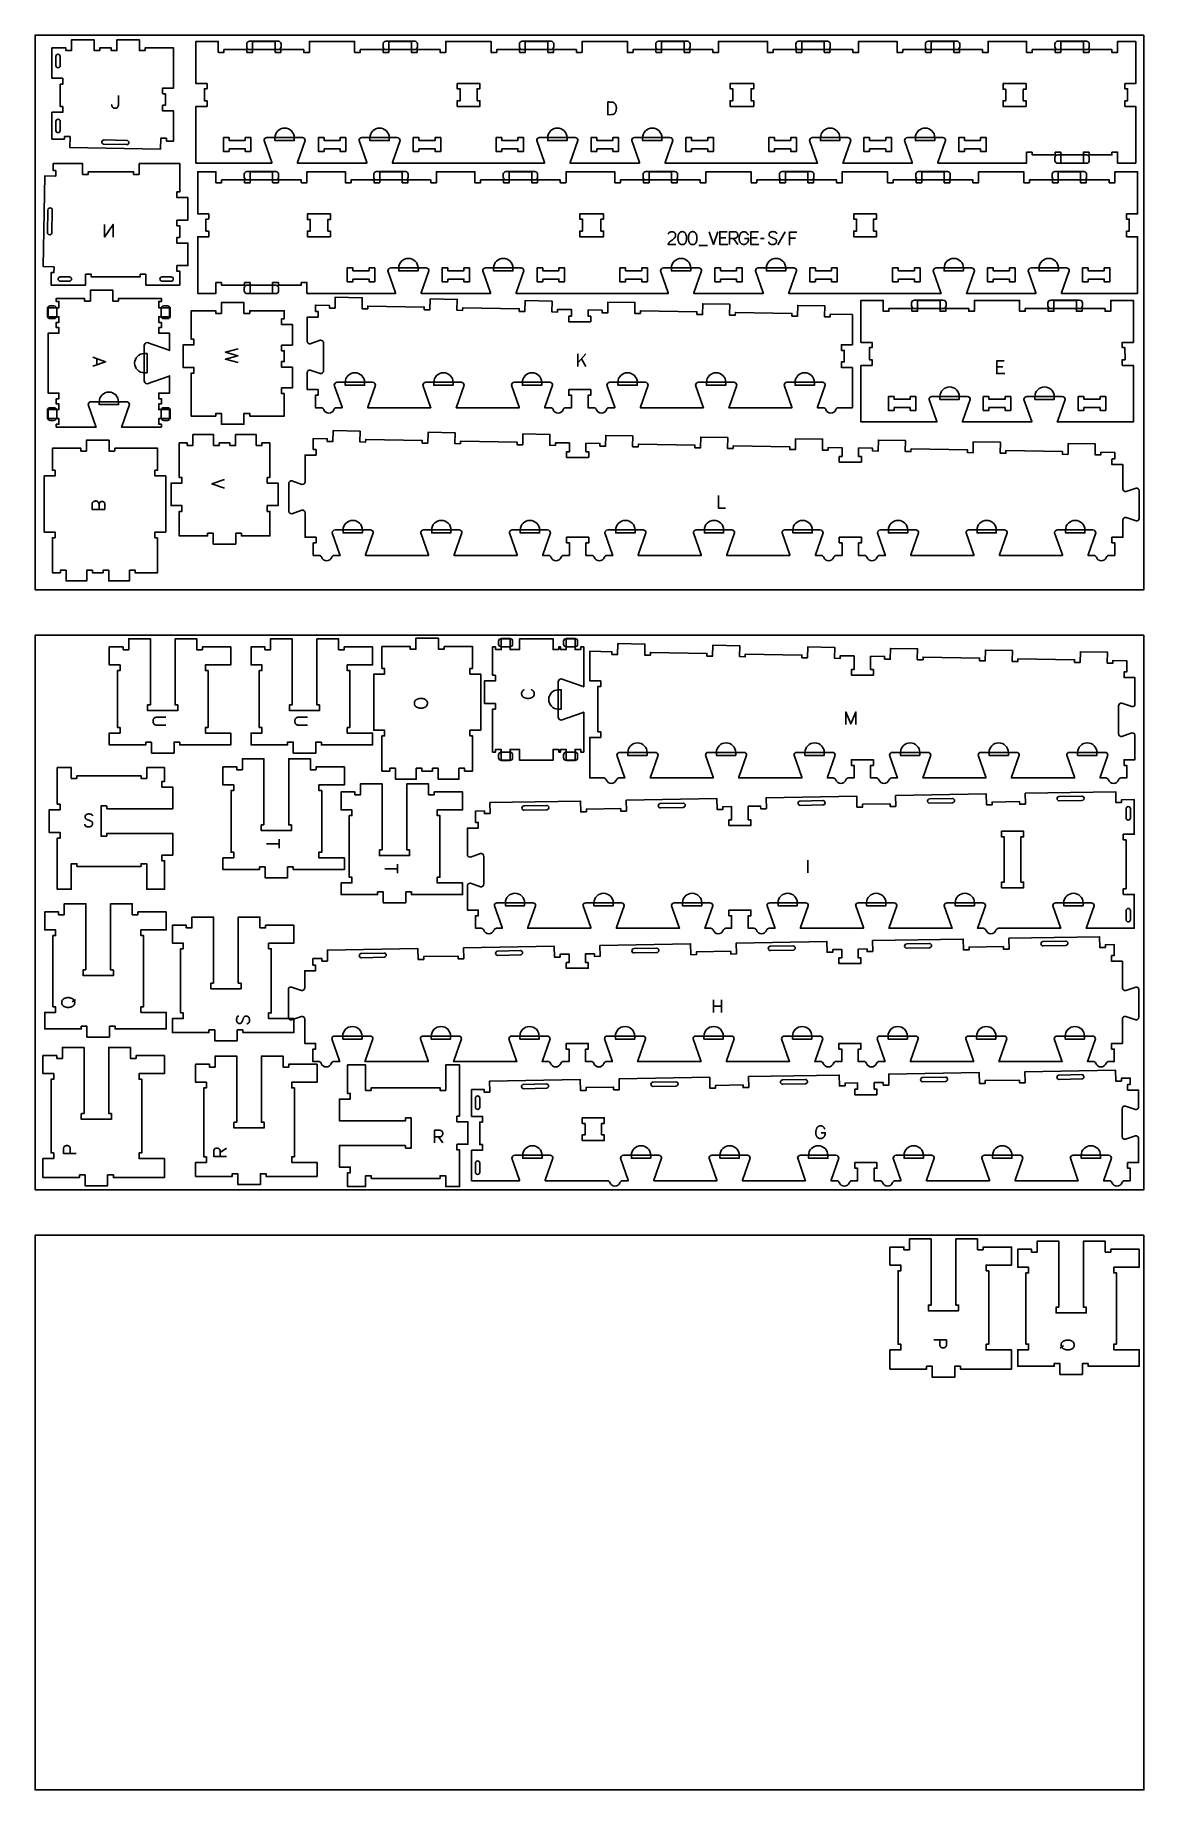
# Model space of a CAD drawing. Header units: millimetres. Extents: x -1220 to 1220, y -1930 to 1930.
import ezdxf

# ---------------------------------------------------------------- set-up
doc = ezdxf.new("R2010")
doc.units = ezdxf.units.MM
for name, color, linetype, true_color in [('0_SHEET_SPRUCEPLY_2440X122', 1, 'Continuous', 0xff0000), ('1_ANYTOOL_1MMDEEP_LABELS_S', 2, 'Continuous', 0xffff00), ('3_ANYTOOL_CUTTHROUGH_INSID', 4, 'Continuous', 0x00ffff), ('4_ANYTOOL_CUTTHROUGH_OUTSI', 5, 'Continuous', 0x0000ff), ('5_ANYTOOL_HALF_MILL_9MM_IN', 3, 'Continuous', 0x00ff00)]:
    doc.layers.add(name, color=color, linetype=linetype, true_color=true_color)

msp = doc.modelspace()

# ---------------------------------------------------------------- linework, layer by layer
at = {"layer": '0_SHEET_SPRUCEPLY_2440X122'}
for points in [[(1220, 1930), (1220, 710), (-1220, 710), (-1220, 1930)], [(1220, 610), (1220, -610), (-1220, -610), (-1220, 610)], [(1220, -710), (1220, -1930), (-1220, -1930), (-1220, -710)]]:
    msp.add_lwpolyline(points, close=True, dxfattribs=at)
at = {"layer": '1_ANYTOOL_1MMDEEP_LABELS_S'}
for points in [[(-1051.5, 1776.9), (-1051.5, 1776.7), (-1051.5, 1776.5), (-1051.4, 1776.3), (-1051.4, 1776.1), (-1051.4, 1775.9), (-1051.4, 1775.7), (-1051.4, 1775.5), (-1051.3, 1775.4), (-1051.3, 1775.2), (-1051.3, 1775), (-1051.2, 1774.8), (-1051.2, 1774.6), (-1051.1, 1774.5), (-1051.1, 1774.3), (-1051, 1774.1), (-1051, 1773.9), (-1050.9, 1773.8), (-1050.8, 1773.6), (-1050.7, 1773.4), (-1050.7, 1773.3), (-1050.6, 1773.1), (-1050.5, 1772.9), (-1050.4, 1772.8), (-1050.3, 1772.6), (-1050.2, 1772.4), (-1050.1, 1772.3), (-1050, 1772.1), (-1049.9, 1772), (-1049.8, 1771.8), (-1049.7, 1771.7), (-1049.6, 1771.5), (-1049.4, 1771.4), (-1049.3, 1771.2), (-1049.2, 1771.1), (-1049, 1770.9), (-1048.9, 1770.8), (-1048.7, 1770.7), (-1048.6, 1770.5), (-1048.5, 1770.4), (-1048.3, 1770.3), (-1048.2, 1770.2), (-1048, 1770.1), (-1047.8, 1770), (-1047.7, 1769.9), (-1047.5, 1769.8), (-1047.4, 1769.7), (-1047.2, 1769.6), (-1047, 1769.6), (-1046.9, 1769.5), (-1046.7, 1769.4), (-1046.5, 1769.3), (-1046.3, 1769.3), (-1046.1, 1769.2), (-1046, 1769.2), (-1045.8, 1769.1), (-1045.6, 1769.1), (-1045.4, 1769.1), (-1045.2, 1769), (-1045, 1769), (-1044.8, 1769), (-1044.6, 1769), (-1044.4, 1769), (-1044.2, 1769), (-1044, 1769), (-1043.8, 1769), (-1043.6, 1769), (-1043.4, 1769), (-1043.2, 1769), (-1043, 1769), (-1042.8, 1769), (-1042.6, 1769.1), (-1042.5, 1769.1), (-1042.3, 1769.1), (-1042.1, 1769.2), (-1041.9, 1769.2), (-1041.8, 1769.3), (-1041.6, 1769.3), (-1041.4, 1769.4), (-1041.3, 1769.4), (-1041.1, 1769.5), (-1040.9, 1769.6), (-1040.8, 1769.6), (-1040.6, 1769.7), (-1040.5, 1769.8), (-1040.3, 1769.9), (-1040.2, 1770), (-1040, 1770.1), (-1039.9, 1770.2), (-1039.7, 1770.3), (-1039.6, 1770.4), (-1039.4, 1770.5), (-1039.3, 1770.6), (-1039.2, 1770.8), (-1039, 1770.9), (-1038.9, 1771), (-1038.8, 1771.2), (-1038.7, 1771.3), (-1038.5, 1771.4), (-1038.4, 1771.6), (-1038.3, 1771.7), (-1038.2, 1771.9), (-1038.1, 1772), (-1038, 1772.2), (-1037.9, 1772.3), (-1037.8, 1772.5), (-1037.7, 1772.6), (-1037.6, 1772.8), (-1037.6, 1772.9), (-1037.5, 1773.1), (-1037.4, 1773.3), (-1037.4, 1773.4), (-1037.3, 1773.6), (-1037.2, 1773.8), (-1037.2, 1773.9), (-1037.1, 1774.1), (-1037.1, 1774.3), (-1037, 1774.5), (-1037, 1774.6), (-1036.9, 1774.8), (-1036.9, 1775), (-1036.9, 1775.2), (-1036.9, 1775.4), (-1036.8, 1775.5), (-1036.8, 1775.7), (-1036.8, 1775.9), (-1036.8, 1776.1), (-1036.8, 1776.3), (-1036.8, 1776.5), (-1036.8, 1797)], [(-1048.5, 1485.6), (-1048.5, 1513.6), (-1067.2, 1485.6), (-1067.2, 1513.6)], [(190.1, 1469.5), (173, 1469.5), (173.1, 1470), (173.3, 1470.4), (173.4, 1470.6), (173.4, 1470.8), (173.5, 1471), (173.6, 1471.2), (173.7, 1471.4), (173.8, 1471.6), (173.9, 1471.8), (174, 1471.9), (174.1, 1472.1), (174.2, 1472.3), (174.3, 1472.5), (174.4, 1472.7), (174.6, 1472.9), (174.7, 1473), (174.8, 1473.2), (174.9, 1473.4), (175.1, 1473.5), (175.2, 1473.7), (175.4, 1473.9), (175.5, 1474), (175.6, 1474.2), (175.8, 1474.4), (175.9, 1474.5), (176.1, 1474.7), (176.3, 1474.8), (176.4, 1475), (176.6, 1475.1), (178.1, 1476.4), (179.5, 1477.5), (180.9, 1478.6), (182.3, 1479.6), (183.1, 1480.2), (183.7, 1480.7), (184.4, 1481.2), (185.1, 1481.8), (185.7, 1482.3), (186.3, 1482.9), (186.9, 1483.5), (187.4, 1484), (187.6, 1484.2), (187.7, 1484.3), (187.8, 1484.5), (187.9, 1484.6), (188.1, 1484.8), (188.2, 1485), (188.3, 1485.1), (188.4, 1485.3), (188.5, 1485.4), (188.6, 1485.6), (188.7, 1485.8), (188.8, 1485.9), (188.9, 1486.1), (188.9, 1486.3), (189, 1486.5), (189.1, 1486.6), (189.1, 1486.8), (189.2, 1487), (189.3, 1487.2), (189.3, 1487.4), (189.4, 1487.6), (189.4, 1487.7), (189.5, 1487.9), (189.5, 1488.1), (189.5, 1488.3), (189.6, 1488.5), (189.6, 1488.7), (189.6, 1488.9), (189.6, 1489.1), (189.6, 1489.3), (189.6, 1489.6), (189.6, 1489.8), (189.6, 1490), (189.6, 1490.2), (189.6, 1490.5), (189.6, 1490.7), (189.6, 1490.9), (189.5, 1491.1), (189.5, 1491.3), (189.5, 1491.5), (189.4, 1491.7), (189.4, 1491.9), (189.3, 1492.1), (189.3, 1492.3), (189.2, 1492.5), (189.2, 1492.7), (189.1, 1492.9), (189, 1493.1), (189, 1493.3), (188.9, 1493.4), (188.8, 1493.6), (188.7, 1493.8), (188.6, 1493.9), (188.5, 1494.1), (188.4, 1494.2), (188.3, 1494.4), (188.2, 1494.5), (188.1, 1494.7), (187.9, 1494.8), (187.8, 1495), (187.7, 1495.1), (187.6, 1495.2), (187.4, 1495.4), (187.3, 1495.5), (187.1, 1495.6), (187, 1495.7), (186.8, 1495.8), (186.7, 1495.9), (186.5, 1496.1), (186.3, 1496.2), (186.2, 1496.3), (186, 1496.3), (185.8, 1496.4), (185.7, 1496.5), (185.5, 1496.6), (185.3, 1496.7), (185.1, 1496.8), (185, 1496.8), (184.8, 1496.9), (184.6, 1497), (184.4, 1497), (184.2, 1497.1), (184, 1497.1), (183.8, 1497.2), (183.6, 1497.2), (183.4, 1497.3), (183.2, 1497.3), (183, 1497.3), (182.8, 1497.4), (182.6, 1497.4), (182.4, 1497.4), (182.2, 1497.4), (182, 1497.4), (181.8, 1497.4), (181.3, 1497.4), (181, 1497.4), (180.6, 1497.4), (180.3, 1497.4), (180, 1497.4), (179.7, 1497.3), (179.3, 1497.3), (179, 1497.2), (178.7, 1497.2), (178.4, 1497.1), (178.3, 1497), (178.2, 1497), (178, 1496.9), (177.9, 1496.9), (177.7, 1496.8), (177.6, 1496.8), (177.5, 1496.7), (177.3, 1496.7), (177.2, 1496.6), (177.1, 1496.5), (176.9, 1496.5), (176.8, 1496.4), (176.7, 1496.3), (176.6, 1496.3), (176.4, 1496.2), (176.3, 1496.1), (176.2, 1496), (176.1, 1495.9), (176, 1495.9), (175.9, 1495.8), (175.7, 1495.7), (175.6, 1495.6), (175.5, 1495.5), (175.4, 1495.4), (175.3, 1495.3), (175.2, 1495.2), (175.1, 1495.1), (175, 1495), (174.9, 1494.9), (174.8, 1494.8), (174.7, 1494.7), (174.6, 1494.5), (174.4, 1494.3), (174.2, 1494.1), (174, 1493.8), (173.9, 1493.5), (173.7, 1493.3), (173.5, 1493), (173.4, 1492.7)], [(240.5, 1467.1), (259.7, 1467.1)], [(263, 1497.4), (272.7, 1469.4), (282.5, 1497.4)], [(304.2, 1469.4), (286.5, 1469.4), (286.5, 1497.4), (303.1, 1497.4)], [(300.2, 1484.4), (286.5, 1484.4)], [(308.2, 1469.4), (308.2, 1497.4), (318.8, 1497.4), (319.2, 1497.4), (319.7, 1497.4), (319.9, 1497.4), (320.1, 1497.4), (320.3, 1497.4), (320.5, 1497.3), (320.7, 1497.3), (320.9, 1497.3), (321.1, 1497.2), (321.3, 1497.2), (321.5, 1497.1), (321.7, 1497.1), (321.9, 1497), (322, 1497), (322.2, 1496.9), (322.4, 1496.9), (322.5, 1496.8), (322.7, 1496.7), (322.9, 1496.7), (323, 1496.6), (323.2, 1496.5), (323.3, 1496.4), (323.5, 1496.3), (323.6, 1496.2), (323.7, 1496.1), (323.9, 1496), (324, 1495.9), (324.1, 1495.8), (324.2, 1495.7), (324.4, 1495.6), (324.5, 1495.5), (324.6, 1495.4), (324.7, 1495.3), (324.8, 1495.1), (324.9, 1495), (325, 1494.9), (325.1, 1494.7), (325.2, 1494.6), (325.3, 1494.4), (325.3, 1494.3), (325.4, 1494.1), (325.5, 1494), (325.6, 1493.8), (325.6, 1493.7), (325.7, 1493.5), (325.8, 1493.3), (325.8, 1493.2), (325.9, 1493), (325.9, 1492.8), (326, 1492.6), (326, 1492.4), (326, 1492.2), (326.1, 1492), (326.1, 1491.8), (326.1, 1491.6), (326.2, 1491.4), (326.2, 1491.2), (326.2, 1491), (326.2, 1490.6), (326.2, 1490.1), (326.2, 1490), (326.2, 1489.8), (326.2, 1489.6), (326.2, 1489.5), (326.2, 1489.3), (326.2, 1489.2), (326.1, 1489), (326.1, 1488.8), (326.1, 1488.7), (326.1, 1488.5), (326, 1488.4), (326, 1488.2), (326, 1488.1), (325.9, 1487.9), (325.9, 1487.8), (325.8, 1487.6), (325.8, 1487.4), (325.7, 1487.3), (325.6, 1487.1), (325.6, 1487), (325.5, 1486.9), (325.4, 1486.7), (325.4, 1486.6), (325.3, 1486.4), (325.2, 1486.3), (325.1, 1486.1), (325, 1486), (324.9, 1485.8), (324.8, 1485.7), (324.8, 1485.6), (324.7, 1485.4), (324.4, 1485.2), (324.3, 1485), (324.2, 1484.9), (324.1, 1484.8), (324, 1484.7), (323.9, 1484.5), (323.8, 1484.4), (323.7, 1484.3), (323.5, 1484.2), (323.4, 1484.1), (323.3, 1484), (323.2, 1483.9), (323, 1483.9), (322.9, 1483.8), (322.8, 1483.7), (322.6, 1483.6), (322.5, 1483.5), (322.3, 1483.5), (322.2, 1483.4), (322, 1483.4), (321.9, 1483.3), (321.7, 1483.3), (321.6, 1483.2), (321.4, 1483.2), (321.3, 1483.1), (321.1, 1483.1), (321, 1483.1), (320.8, 1483.1), (320.6, 1483), (320.5, 1483), (320.3, 1483), (318.5, 1482.9), (316.6, 1482.9), (308.2, 1482.9)], [(316.6, 1482.9), (326.3, 1469.4)], [(341.1, 1482.3), (350.3, 1482.3), (350.2, 1481.5), (350.2, 1481.1), (350.2, 1480.8), (350.1, 1480.4), (350.1, 1480), (350, 1479.7), (350, 1479.3), (349.9, 1479), (349.9, 1478.7), (349.8, 1478.3), (349.7, 1478), (349.6, 1477.7), (349.5, 1477.4), (349.4, 1477.1), (349.3, 1476.8), (349.2, 1476.5), (349.1, 1476.2), (349, 1475.9), (348.8, 1475.6), (348.7, 1475.3), (348.6, 1475.1), (348.4, 1474.8), (348.3, 1474.6), (348.1, 1474.3), (347.9, 1474.1), (347.7, 1473.8), (347.6, 1473.6), (347.4, 1473.4), (347.2, 1473.2), (347, 1472.9), (346.8, 1472.7), (346.4, 1472.3), (346.2, 1472.1), (346, 1472), (345.7, 1471.8), (345.5, 1471.6), (345.3, 1471.4), (345.1, 1471.3), (344.9, 1471.1), (344.7, 1471), (344.5, 1470.9), (344.2, 1470.7), (344, 1470.6), (343.8, 1470.5), (343.6, 1470.4), (343.4, 1470.3), (343.1, 1470.2), (342.9, 1470.1), (342.7, 1470), (342.5, 1469.9), (342.2, 1469.8), (342, 1469.8), (341.8, 1469.7), (341.5, 1469.6), (341.3, 1469.6), (341.1, 1469.5), (340.8, 1469.5), (340.6, 1469.5), (340.4, 1469.4), (340.1, 1469.4), (339.9, 1469.4), (339.6, 1469.4), (339.4, 1469.4), (339.1, 1469.4), (338.9, 1469.4), (338.7, 1469.5), (338.4, 1469.5), (338.2, 1469.5), (338, 1469.6), (337.7, 1469.6), (337.5, 1469.7), (337.3, 1469.7), (337, 1469.8), (336.8, 1469.9), (336.6, 1469.9), (336.4, 1470), (336.1, 1470.1), (335.9, 1470.2), (335.7, 1470.3), (335.5, 1470.4), (335.3, 1470.5), (335, 1470.7), (334.8, 1470.8), (334.6, 1470.9), (334.4, 1471.1), (334.2, 1471.2), (334, 1471.4), (333.8, 1471.6), (333.6, 1471.7), (333.4, 1471.9), (333.2, 1472.1), (333, 1472.3), (332.7, 1472.5), (332.5, 1472.7), (332.4, 1472.9), (332.2, 1473.1), (332, 1473.3), (331.8, 1473.6), (331.6, 1473.8), (331.5, 1474.1), (331.3, 1474.3), (331.1, 1474.6), (331, 1474.8), (330.9, 1475.1), (330.7, 1475.4), (330.6, 1475.7), (330.5, 1476), (330.4, 1476.3), (330.3, 1476.6), (330.1, 1476.9), (330.1, 1477.2), (330, 1477.6), (329.9, 1477.9), (329.8, 1478.3), (329.7, 1478.6), (329.7, 1479), (329.6, 1479.3), (329.5, 1479.7), (329.5, 1480.1), (329.5, 1480.5), (329.4, 1481.3), (329.4, 1482.1), (329.3, 1483), (329.4, 1483.6), (329.4, 1484.2), (329.4, 1484.9), (329.5, 1485.5), (329.6, 1486.1), (329.7, 1486.7), (329.8, 1487.3), (330, 1487.9), (330.1, 1488.6), (330.3, 1489.2), (330.5, 1489.8), (330.7, 1490.4), (331, 1491), (331.2, 1491.6), (331.5, 1492.1), (331.8, 1492.7), (332, 1493), (332.2, 1493.3), (332.3, 1493.6), (332.5, 1493.8), (332.7, 1494.1), (332.8, 1494.2), (332.9, 1494.3), (333, 1494.5), (333.1, 1494.6), (333.2, 1494.7), (333.3, 1494.8), (333.4, 1494.9), (333.5, 1495), (333.6, 1495.1), (333.7, 1495.2), (333.8, 1495.3), (334, 1495.4), (334.1, 1495.5), (334.2, 1495.6), (334.3, 1495.7), (334.4, 1495.8), (334.6, 1495.9), (334.7, 1496), (334.8, 1496), (334.9, 1496.1), (335.1, 1496.2), (335.2, 1496.3), (335.3, 1496.3), (335.5, 1496.4), (335.6, 1496.5), (335.7, 1496.5), (335.9, 1496.6), (336, 1496.7), (336.2, 1496.7), (336.3, 1496.8), (336.5, 1496.8), (336.6, 1496.9), (336.9, 1497), (337.2, 1497.1), (337.5, 1497.2), (337.8, 1497.2), (338.2, 1497.3), (338.5, 1497.3), (338.8, 1497.4), (339.2, 1497.4), (339.5, 1497.4), (339.9, 1497.4), (340.3, 1497.4), (340.5, 1497.4), (340.7, 1497.4), (340.9, 1497.4), (341.1, 1497.4), (341.3, 1497.4), (341.5, 1497.4), (341.7, 1497.3), (341.9, 1497.3), (342.1, 1497.3), (342.2, 1497.2), (342.4, 1497.2), (342.6, 1497.2), (342.8, 1497.1), (343, 1497), (343.1, 1497), (343.3, 1496.9), (343.5, 1496.9), (343.6, 1496.8), (343.8, 1496.7), (344, 1496.6), (344.1, 1496.5), (344.3, 1496.4), (344.4, 1496.4), (344.6, 1496.3), (344.7, 1496.2), (344.9, 1496), (345, 1495.9), (345.2, 1495.8), (345.3, 1495.7), (345.4, 1495.6), (345.6, 1495.5), (345.7, 1495.3), (346.2, 1494.8), (346.5, 1494.5), (346.7, 1494.2), (347, 1493.9), (347.2, 1493.7), (347.4, 1493.4), (347.6, 1493.1), (347.8, 1492.8), (348, 1492.5), (348.2, 1492.1), (348.4, 1491.8), (348.6, 1491.5), (348.8, 1491.2), (349, 1490.9), (349.1, 1490.5)], [(372.8, 1469.4), (355.1, 1469.4), (355.1, 1497.4), (371.7, 1497.4)], [(368.8, 1484.4), (355.1, 1484.4)], [(384.2, 1482.4), (376, 1482.3)], [(411.5, 1493.2), (411.5, 1493.3), (411.5, 1493.4), (411.5, 1493.5), (411.5, 1493.6), (411.5, 1493.7), (411.5, 1493.8), (411.5, 1493.8), (411.5, 1493.9), (411.5, 1494), (411.5, 1494.1), (411.4, 1494.2), (411.4, 1494.2), (411.4, 1494.3), (411.4, 1494.4), (411.4, 1494.5), (411.3, 1494.5), (411.3, 1494.6), (411.3, 1494.7), (411.2, 1494.8), (411.2, 1494.8), (411.2, 1494.9), (411.2, 1495), (411.1, 1495), (411.1, 1495.1), (411, 1495.2), (411, 1495.2), (411, 1495.3), (410.9, 1495.3), (410.9, 1495.4), (410.8, 1495.5), (410.8, 1495.5), (410.7, 1495.6), (410.7, 1495.6), (410.6, 1495.7), (410.6, 1495.7), (410.5, 1495.8), (410.5, 1495.9), (410.4, 1495.9), (410.3, 1496), (410.3, 1496), (410.2, 1496.1), (410.2, 1496.1), (410.1, 1496.1), (410, 1496.2), (410, 1496.2), (409.9, 1496.3), (409.8, 1496.3), (409.7, 1496.4), (409.7, 1496.4), (409.6, 1496.5), (409.5, 1496.5), (409.4, 1496.6), (409.2, 1496.6), (409, 1496.7), (408.8, 1496.8), (408.7, 1496.8), (408.5, 1496.9), (407.7, 1497.1), (407, 1497.3), (406.2, 1497.4), (405.5, 1497.5), (405.2, 1497.6), (404.8, 1497.6), (404.5, 1497.7), (404.1, 1497.7), (403.8, 1497.7), (403.5, 1497.8), (403.1, 1497.8), (402.8, 1497.8), (402.6, 1497.8), (402.4, 1497.8), (402.2, 1497.8), (402.1, 1497.7), (401.9, 1497.7), (401.7, 1497.7), (401.5, 1497.7), (401.4, 1497.7), (401.2, 1497.6), (401, 1497.6), (400.9, 1497.6), (400.7, 1497.5), (400.5, 1497.5), (400.3, 1497.4), (400.2, 1497.4), (400, 1497.3), (399.9, 1497.3), (399.7, 1497.2), (399.5, 1497.2), (399.4, 1497.1), (399.2, 1497), (399.1, 1497), (398.9, 1496.9), (398.7, 1496.8), (398.6, 1496.7), (398.4, 1496.6), (398.3, 1496.5), (398.1, 1496.5), (398, 1496.4), (397.8, 1496.3), (397.7, 1496.2), (397.5, 1496), (397.4, 1495.9), (397.3, 1495.8), (397.1, 1495.7), (397, 1495.6), (396.9, 1495.5), (396.8, 1495.4), (396.6, 1495.2), (396.5, 1495.1), (396.4, 1495), (396.3, 1494.9), (396.2, 1494.7), (396.1, 1494.6), (396, 1494.4), (396, 1494.3), (395.9, 1494.1), (395.8, 1494), (395.7, 1493.8), (395.7, 1493.7), (395.6, 1493.5), (395.6, 1493.4), (395.5, 1493.2), (395.5, 1493), (395.4, 1492.9), (395.4, 1492.7), (395.3, 1492.5), (395.3, 1492.3), (395.3, 1492.2), (395.3, 1492), (395.2, 1491.8), (395.2, 1491.6), (395.2, 1491.4), (395.2, 1491.2), (395.2, 1491), (395.2, 1490.8), (395.3, 1490.6), (395.3, 1490.4), (395.3, 1490.2), (395.3, 1490.1), (395.4, 1489.9), (395.4, 1489.7), (395.4, 1489.5), (395.5, 1489.4), (395.5, 1489.2), (395.6, 1489), (395.6, 1488.9), (395.7, 1488.9), (395.7, 1488.8), (395.7, 1488.7), (395.8, 1488.6), (395.8, 1488.6), (395.8, 1488.5), (395.9, 1488.4), (395.9, 1488.3), (396, 1488.3), (396, 1488.2), (396.1, 1488.1), (396.1, 1488.1), (396.2, 1488), (396.2, 1487.9), (396.3, 1487.8), (396.3, 1487.8), (396.4, 1487.7), (396.4, 1487.6), (396.5, 1487.6), (396.5, 1487.5), (396.6, 1487.5), (396.7, 1487.4), (396.7, 1487.3), (396.8, 1487.2), (397, 1487.1), (397.1, 1487), (397.2, 1486.9), (397.4, 1486.8), (397.5, 1486.7), (397.7, 1486.6), (397.9, 1486.5), (398.5, 1486.1), (399.2, 1485.8), (399.9, 1485.4), (400.6, 1485.1), (401.4, 1484.8), (402.1, 1484.4), (402.9, 1484.1), (403.6, 1483.8), (404.4, 1483.6), (405.2, 1483.3), (405.9, 1482.9), (406.6, 1482.6), (407.3, 1482.3), (408, 1481.9), (408.6, 1481.5), (409.3, 1481.1), (409.4, 1481), (409.6, 1480.9), (409.7, 1480.8), (409.8, 1480.8), (409.9, 1480.7), (409.9, 1480.6), (410, 1480.6), (410.1, 1480.5), (410.1, 1480.5), (410.2, 1480.4), (410.2, 1480.3), (410.3, 1480.3), (410.4, 1480.2), (410.4, 1480.1), (410.5, 1480.1), (410.5, 1480), (410.6, 1479.9), (410.6, 1479.9), (410.7, 1479.8), (410.7, 1479.7), (410.8, 1479.7), (410.8, 1479.6), (410.9, 1479.5), (410.9, 1479.4), (410.9, 1479.4), (411, 1479.3), (411, 1479.2), (411.1, 1479.1), (411.1, 1479.1), (411.1, 1479), (411.2, 1478.9), (411.2, 1478.8), (411.2, 1478.7), (411.2, 1478.7), (411.3, 1478.6), (411.3, 1478.5), (411.3, 1478.4), (411.4, 1478.2), (411.4, 1478), (411.4, 1477.9), (411.5, 1477.7), (411.5, 1477.5), (411.5, 1477.3), (411.5, 1477.1), (411.5, 1476.9), (411.5, 1476.7), (411.5, 1476.5), (411.5, 1476.3), (411.5, 1476), (411.5, 1475.8), (411.5, 1475.6), (411.4, 1475.4), (411.4, 1475.2), (411.4, 1475), (411.3, 1474.8), (411.3, 1474.6), (411.2, 1474.4), (411.2, 1474.2), (411.1, 1474), (411, 1473.9), (411, 1473.7), (410.9, 1473.5), (410.8, 1473.3), (410.7, 1473.2), (410.6, 1473), (410.5, 1472.8), (410.4, 1472.7), (410.3, 1472.5), (410.2, 1472.4), (410.1, 1472.2), (410, 1472.1), (409.9, 1472), (409.7, 1471.8), (409.6, 1471.7), (409.5, 1471.6), (409.3, 1471.4), (409.2, 1471.3), (409, 1471.2), (408.9, 1471.1), (408.7, 1471), (408.5, 1470.8), (408.2, 1470.6), (407.9, 1470.5), (407.5, 1470.3), (407.2, 1470.1), (406.8, 1470), (406.5, 1469.8), (406.1, 1469.7), (405.9, 1469.6), (405.8, 1469.6), (405.6, 1469.5), (405.4, 1469.5), (405.2, 1469.4), (405, 1469.4), (404.8, 1469.4), (404.7, 1469.3), (404.3, 1469.3), (403.9, 1469.2), (403.5, 1469.2), (403.1, 1469.1), (402.7, 1469.1), (402.4, 1469.1), (402, 1469.1), (401.6, 1469.2), (401.2, 1469.2), (400.9, 1469.3), (400.5, 1469.3), (400.2, 1469.4), (399.8, 1469.5), (399.4, 1469.6), (399.1, 1469.7), (398.8, 1469.8), (398.4, 1469.9), (398.1, 1470.1), (397.8, 1470.2), (397.4, 1470.4), (397.1, 1470.6), (397, 1470.7), (396.8, 1470.8), (396.7, 1470.9), (396.5, 1471), (396.4, 1471.1), (396.2, 1471.2), (396.1, 1471.3), (396, 1471.4), (395.9, 1471.5), (395.8, 1471.6), (395.7, 1471.8), (395.5, 1471.9), (395.5, 1471.9), (395.5, 1472), (395.4, 1472.1), (395.4, 1472.1), (395.3, 1472.2), (395.3, 1472.3), (395.2, 1472.3), (395.2, 1472.4), (395.1, 1472.5), (395.1, 1472.5), (395.1, 1472.6), (395, 1472.7), (395, 1472.7), (395, 1472.8), (394.9, 1472.9), (394.9, 1473), (394.9, 1473), (394.9, 1473.1), (394.8, 1473.2), (394.8, 1473.3), (394.8, 1473.4), (394.7, 1473.6), (394.7, 1473.7), (394.6, 1473.9), (394.6, 1474.1), (394.6, 1474.2), (394.6, 1474.4), (394.6, 1474.6), (394.6, 1474.8), (394.5, 1474.9)], [(430.5, 1497), (414.5, 1468.3)], [(456.5, 1496.2), (440, 1496.2), (440, 1468.2)], [(453.5, 1483.2), (440, 1483.2)], [(-773, 1209.6), (-801, 1216.8), (-773.8, 1224.6), (-801, 1232.6), (-773, 1239.6)], [(-1092.7, 1201.4), (-1064.7, 1211.6), (-1092.7, 1221.9)], [(-1083.8, 1204.7), (-1083.8, 1218.6)], [(-25.5, 1201.1), (-25.5, 1229.1)], [(-25.5, 1209.1), (-7.8, 1229.1)], [(-7.8, 1201.1), (-17.9, 1217.7)], [(913.6, 1185.4), (896, 1185.4), (896, 1213.4), (912.6, 1213.4)], [(909.6, 1200.4), (896, 1200.4)], [(-803, 933.1), (-831, 942.8), (-803, 952.6)], [(-1066.5, 886.5), (-1094.5, 886.5), (-1094.5, 895.6), (-1094.6, 897.9), (-1094.6, 898.1), (-1094.6, 898.3), (-1094.6, 898.5), (-1094.6, 898.8), (-1094.5, 899), (-1094.5, 899.2), (-1094.5, 899.4), (-1094.5, 899.5), (-1094.4, 899.7), (-1094.4, 899.9), (-1094.3, 900.1), (-1094.3, 900.3), (-1094.2, 900.5), (-1094.2, 900.6), (-1094.1, 900.8), (-1094, 901), (-1093.9, 901.1), (-1093.9, 901.3), (-1093.8, 901.5), (-1093.7, 901.6), (-1093.6, 901.8), (-1093.5, 901.9), (-1093.4, 902.1), (-1093.3, 902.2), (-1093.1, 902.4), (-1093, 902.5), (-1092.9, 902.6), (-1092.8, 902.8), (-1092.6, 902.9), (-1092.5, 903), (-1092.3, 903.2), (-1092.2, 903.3), (-1091.8, 903.5), (-1091.7, 903.6), (-1091.5, 903.7), (-1091.4, 903.8), (-1091.2, 903.9), (-1091, 904), (-1090.9, 904.1), (-1090.7, 904.2), (-1090.5, 904.3), (-1090.3, 904.4), (-1090.2, 904.5), (-1090, 904.5), (-1089.8, 904.6), (-1089.6, 904.7), (-1089.5, 904.7), (-1089.3, 904.8), (-1089.1, 904.9), (-1088.9, 904.9), (-1088.8, 905), (-1088.6, 905), (-1088.4, 905), (-1088.2, 905.1), (-1088, 905.1), (-1087.8, 905.1), (-1087.7, 905.2), (-1087.5, 905.2), (-1087.3, 905.2), (-1087.1, 905.2), (-1086.9, 905.2), (-1086.7, 905.2), (-1086.5, 905.2), (-1086.3, 905.2), (-1086.1, 905.2), (-1085.8, 905.2), (-1085.6, 905.2), (-1085.4, 905.2), (-1085.2, 905.1), (-1085, 905.1), (-1084.8, 905.1), (-1084.6, 905), (-1084.4, 905), (-1084.2, 904.9), (-1084, 904.9), (-1083.8, 904.8), (-1083.6, 904.7), (-1083.4, 904.6), (-1083.3, 904.6), (-1083.2, 904.5), (-1083.1, 904.5), (-1083, 904.4), (-1082.9, 904.4), (-1082.9, 904.3), (-1082.8, 904.3), (-1082.7, 904.2), (-1082.6, 904.2), (-1082.5, 904.1), (-1082.5, 904.1), (-1082.4, 904), (-1082.3, 904), (-1082.2, 903.9), (-1082.2, 903.8), (-1082.1, 903.8), (-1082, 903.7), (-1082, 903.6), (-1081.9, 903.6), (-1081.8, 903.5), (-1081.8, 903.4), (-1081.7, 903.4), (-1081.6, 903.3), (-1081.6, 903.2), (-1081.5, 903.2), (-1081.4, 903), (-1081.3, 902.8), (-1081.2, 902.7), (-1081.1, 902.5), (-1080.9, 902.2), (-1080.7, 901.8), (-1080.5, 901.5), (-1080.3, 901.1), (-1080.2, 900.7), (-1080, 900.4), (-1079.9, 900), (-1079.8, 899.6), (-1079.6, 899.2), (-1079.5, 898.8), (-1079.4, 898.4), (-1079.4, 898), (-1079.3, 897.6), (-1079.2, 897.2), (-1079.2, 896.8), (-1079.1, 896.4)], [(-1079.2, 886.5), (-1079.1, 896.4), (-1079.1, 896.7), (-1079.1, 897.1), (-1079, 897.5), (-1079, 897.8), (-1078.9, 898.2), (-1078.8, 898.5), (-1078.7, 898.9), (-1078.7, 899.2), (-1078.6, 899.5), (-1078.5, 899.8), (-1078.4, 900.2), (-1078.2, 900.5), (-1078.1, 900.8), (-1078, 901.1), (-1077.8, 901.4), (-1077.7, 901.7), (-1077.6, 901.8), (-1077.6, 901.8), (-1077.6, 901.9), (-1077.5, 902), (-1077.5, 902), (-1077.4, 902.1), (-1077.4, 902.2), (-1077.3, 902.2), (-1077.3, 902.3), (-1077.2, 902.4), (-1077.2, 902.4), (-1077.1, 902.5), (-1077.1, 902.5), (-1077, 902.6), (-1076.9, 902.7), (-1076.9, 902.7), (-1076.8, 902.8), (-1076.8, 902.8), (-1076.7, 902.9), (-1076.6, 902.9), (-1076.6, 903), (-1076.5, 903), (-1076.4, 903.1), (-1076.4, 903.1), (-1076.3, 903.2), (-1076.2, 903.2), (-1076.1, 903.2), (-1076.1, 903.3), (-1076, 903.3), (-1075.9, 903.4), (-1075.8, 903.4), (-1075.8, 903.4), (-1075.7, 903.5), (-1075.6, 903.5), (-1075.4, 903.6), (-1075.2, 903.6), (-1075.1, 903.7), (-1074.9, 903.8), (-1074.7, 903.8), (-1074.5, 903.9), (-1074.3, 903.9), (-1074.1, 903.9), (-1073.9, 904), (-1073.7, 904), (-1073.5, 904), (-1073.2, 904), (-1073, 904), (-1072.8, 904), (-1072.5, 904), (-1072.2, 904), (-1072, 904), (-1071.8, 904), (-1071.6, 904), (-1071.4, 904), (-1071.3, 904), (-1071.1, 903.9), (-1070.9, 903.9), (-1070.8, 903.9), (-1070.6, 903.9), (-1070.5, 903.8), (-1070.3, 903.8), (-1070.2, 903.7), (-1070, 903.7), (-1069.9, 903.6), (-1069.7, 903.6), (-1069.6, 903.5), (-1069.5, 903.5), (-1069.3, 903.4), (-1069.2, 903.4), (-1069.1, 903.3), (-1069, 903.2), (-1068.8, 903.2), (-1068.7, 903.1), (-1068.6, 903), (-1068.5, 902.9), (-1068.4, 902.8), (-1068.3, 902.8), (-1068.2, 902.7), (-1068.1, 902.6), (-1068, 902.5), (-1067.9, 902.4), (-1067.8, 902.3), (-1067.7, 902.2), (-1067.6, 902.1), (-1067.6, 902), (-1067.5, 901.8), (-1067.4, 901.7), (-1067.3, 901.6), (-1067.3, 901.5), (-1067.2, 901.4), (-1067.1, 901.2), (-1067.1, 901.1), (-1067, 901), (-1067, 900.8), (-1066.9, 900.7), (-1066.9, 900.5), (-1066.8, 900.4), (-1066.8, 900.2), (-1066.7, 900.1), (-1066.7, 899.9), (-1066.7, 899.8), (-1066.6, 899.6), (-1066.6, 899.4), (-1066.6, 899.3), (-1066.6, 899.1), (-1066.5, 898.9), (-1066.5, 898.7), (-1066.5, 898.6), (-1066.5, 898.2), (-1066.5, 897.8), (-1066.5, 886.5)], [(283.7, 917.6), (283.7, 889.6), (299.6, 889.6)], [(-128.4, 490.4), (-128, 490.3), (-127.7, 490.1), (-127.3, 489.9), (-126.9, 489.8), (-126.6, 489.6), (-126.3, 489.4), (-125.9, 489.2), (-125.6, 489), (-125.3, 488.7), (-125, 488.5), (-124.7, 488.3), (-124.4, 488), (-124.2, 487.7), (-123.9, 487.5), (-123.7, 487.2), (-123.4, 486.9), (-123.2, 486.6), (-123, 486.5), (-122.9, 486.3), (-122.8, 486.2), (-122.7, 486), (-122.6, 485.8), (-122.5, 485.7), (-122.4, 485.5), (-122.3, 485.4), (-122.3, 485.2), (-122.2, 485), (-122.1, 484.8), (-122, 484.7), (-122, 484.5), (-121.9, 484.3), (-121.8, 484.1), (-121.8, 484), (-121.7, 483.8), (-121.7, 483.6), (-121.6, 483.4), (-121.6, 483.2), (-121.6, 483), (-121.5, 482.8), (-121.5, 482.6), (-121.5, 482.4), (-121.5, 482.3), (-121.4, 482), (-121.4, 481.8), (-121.4, 481.6), (-121.4, 481.4), (-121.4, 481.2), (-121.4, 480.9), (-121.4, 480.6), (-121.4, 480.3), (-121.5, 480), (-121.5, 479.7), (-121.6, 479.4), (-121.6, 479.1), (-121.7, 478.8), (-121.7, 478.5), (-121.8, 478.2), (-121.9, 478), (-122, 477.7), (-122.1, 477.4), (-122.2, 477.3), (-122.2, 477.2), (-122.3, 477.1), (-122.4, 476.9), (-122.4, 476.8), (-122.5, 476.7), (-122.6, 476.6), (-122.6, 476.5), (-122.7, 476.3), (-122.8, 476.2), (-122.9, 476.1), (-123, 476), (-123.1, 475.8), (-123.3, 475.5), (-123.5, 475.3), (-123.7, 475.1), (-123.9, 474.9), (-124.1, 474.7), (-124.3, 474.5), (-124.5, 474.3), (-124.8, 474.1), (-125, 473.9), (-125.3, 473.8), (-125.5, 473.6), (-125.8, 473.4), (-126.4, 473.1), (-126.9, 472.8), (-127.5, 472.5), (-128, 472.3), (-128.6, 472.1), (-129.2, 471.8), (-129.8, 471.6), (-130.4, 471.5), (-131, 471.3), (-131.6, 471.2), (-132.2, 471.1), (-132.8, 471), (-133.5, 470.9), (-134.1, 470.9), (-134.8, 470.8), (-135.4, 470.8), (-136.1, 470.8), (-136.7, 470.9), (-137.3, 470.9), (-138, 471), (-138.6, 471.1), (-139.2, 471.2), (-139.8, 471.3), (-140.4, 471.5), (-141, 471.7), (-141.6, 471.9), (-142.2, 472.1), (-142.8, 472.3), (-143.4, 472.6), (-143.9, 472.8), (-144.5, 473.1), (-145, 473.5), (-145.3, 473.6), (-145.6, 473.8), (-145.8, 474), (-146.1, 474.2), (-146.3, 474.4), (-146.5, 474.6), (-146.7, 474.8), (-146.9, 475), (-147.1, 475.2), (-147.3, 475.4), (-147.5, 475.6), (-147.7, 475.9), (-147.8, 476), (-147.9, 476.1), (-147.9, 476.2), (-148, 476.3), (-148.1, 476.5), (-148.2, 476.6), (-148.2, 476.7), (-148.3, 476.8), (-148.4, 477.1), (-148.6, 477.3), (-148.7, 477.6), (-148.8, 477.9), (-148.9, 478.2), (-149, 478.4), (-149.1, 478.7), (-149.1, 479), (-149.2, 479.3), (-149.2, 479.6), (-149.3, 479.9), (-149.3, 480.2), (-149.4, 480.6), (-149.4, 480.9), (-149.4, 481.2), (-149.4, 481.5), (-149.4, 481.9), (-149.4, 482.3), (-149.4, 482.4), (-149.3, 482.6), (-149.3, 482.8), (-149.3, 482.9), (-149.3, 483.1), (-149.3, 483.3), (-149.2, 483.4), (-149.2, 483.6), (-149.2, 483.7), (-149.1, 483.9), (-149.1, 484.1), (-149, 484.2), (-149, 484.4), (-148.9, 484.5), (-148.9, 484.7), (-148.8, 484.8), (-148.7, 484.9), (-148.7, 485.1), (-148.6, 485.2), (-148.5, 485.4), (-148.5, 485.5), (-148.4, 485.6), (-148.3, 485.8), (-148.2, 485.9), (-148.2, 486), (-148.1, 486.2), (-148, 486.3), (-147.9, 486.4), (-147.7, 486.7), (-147.5, 486.9), (-147.3, 487.2), (-147.1, 487.4), (-146.8, 487.6), (-146.6, 487.8), (-146.4, 488.1), (-146.1, 488.3), (-145.9, 488.5), (-145.6, 488.7), (-145.4, 488.9), (-145.1, 489.1), (-144.8, 489.3), (-144.5, 489.4), (-144.3, 489.6), (-144, 489.8)], [(-932.3, 429.9), (-950.9, 429.8), (-951.5, 429.7), (-952, 429.7), (-952.5, 429.7), (-953, 429.6), (-953.3, 429.6), (-953.5, 429.5), (-953.8, 429.5), (-954, 429.4), (-954.2, 429.4), (-954.5, 429.3), (-954.7, 429.3), (-954.9, 429.2), (-955.1, 429.1), (-955.3, 429.1), (-955.5, 429), (-955.7, 428.9), (-955.9, 428.8), (-956.1, 428.8), (-956.3, 428.7), (-956.5, 428.6), (-956.7, 428.5), (-956.9, 428.4), (-957, 428.3), (-957.2, 428.2), (-957.4, 428), (-957.5, 427.9), (-957.7, 427.8), (-957.9, 427.7), (-958, 427.5), (-958.1, 427.5), (-958.2, 427.4), (-958.2, 427.3), (-958.3, 427.3), (-958.4, 427.2), (-958.4, 427.1), (-958.5, 427.1), (-958.6, 427), (-958.6, 426.9), (-958.7, 426.8), (-958.7, 426.7), (-958.8, 426.7), (-958.9, 426.5), (-959, 426.3), (-959.1, 426.2), (-959.2, 426), (-959.3, 425.8), (-959.4, 425.6), (-959.5, 425.4), (-959.6, 425.2), (-959.7, 425), (-959.8, 424.8), (-959.8, 424.5), (-959.9, 424.3), (-960, 424.1), (-960, 423.9), (-960.1, 423.6), (-960.1, 423.4), (-960.1, 423.1), (-960.2, 422.9), (-960.2, 422.6), (-960.2, 422.3), (-960.3, 422.1), (-960.3, 421.8), (-960.3, 421.5), (-960.3, 420.9), (-960.3, 420.4), (-960.3, 419.9), (-960.2, 419.6), (-960.2, 419.4), (-960.2, 419.1), (-960.2, 418.9), (-960.1, 418.6), (-960.1, 418.4), (-960, 418.2), (-960, 418), (-959.9, 417.7), (-959.9, 417.5), (-959.8, 417.3), (-959.8, 417.1), (-959.7, 416.9), (-959.6, 416.7), (-959.5, 416.5), (-959.5, 416.3), (-959.4, 416.1), (-959.3, 415.9), (-959.2, 415.8), (-959.1, 415.6), (-959, 415.4), (-958.9, 415.3), (-958.8, 415.1), (-958.6, 414.9), (-958.5, 414.8), (-958.4, 414.6), (-958.3, 414.5), (-958.1, 414.4), (-958, 414.2), (-957.9, 414.1), (-957.7, 414), (-957.6, 413.8), (-957.4, 413.7), (-957.3, 413.6), (-957.1, 413.5), (-956.9, 413.4), (-956.8, 413.3), (-956.6, 413.2), (-956.4, 413.1), (-956.2, 413), (-956, 412.9), (-955.8, 412.8), (-955.6, 412.7), (-955.4, 412.7), (-955.2, 412.6), (-955, 412.5), (-954.8, 412.5), (-954.6, 412.4), (-954.4, 412.4), (-954.1, 412.3), (-953.9, 412.3), (-953.7, 412.2), (-953.4, 412.2), (-953.2, 412.1), (-953, 412.1), (-952.7, 412.1), (-952.2, 412.1), (-951.7, 412), (-932.3, 412)], [(-620.3, 429.9), (-638.9, 429.8), (-639.5, 429.7), (-640, 429.7), (-640.5, 429.7), (-641, 429.6), (-641.3, 429.6), (-641.5, 429.5), (-641.8, 429.5), (-642, 429.4), (-642.2, 429.4), (-642.5, 429.3), (-642.7, 429.3), (-642.9, 429.2), (-643.1, 429.1), (-643.3, 429.1), (-643.5, 429), (-643.7, 428.9), (-643.9, 428.8), (-644.1, 428.8), (-644.3, 428.7), (-644.5, 428.6), (-644.7, 428.5), (-644.9, 428.4), (-645, 428.3), (-645.2, 428.2), (-645.4, 428), (-645.5, 427.9), (-645.7, 427.8), (-645.9, 427.7), (-646, 427.5), (-646.1, 427.5), (-646.2, 427.4), (-646.2, 427.3), (-646.3, 427.3), (-646.4, 427.2), (-646.4, 427.1), (-646.5, 427.1), (-646.6, 427), (-646.6, 426.9), (-646.7, 426.8), (-646.7, 426.7), (-646.8, 426.7), (-646.9, 426.5), (-647, 426.3), (-647.1, 426.2), (-647.2, 426), (-647.3, 425.8), (-647.4, 425.6), (-647.5, 425.4), (-647.6, 425.2), (-647.7, 425), (-647.8, 424.8), (-647.8, 424.5), (-647.9, 424.3), (-648, 424.1), (-648, 423.9), (-648.1, 423.6), (-648.1, 423.4), (-648.1, 423.1), (-648.2, 422.9), (-648.2, 422.6), (-648.2, 422.3), (-648.3, 422.1), (-648.3, 421.8), (-648.3, 421.5), (-648.3, 420.9), (-648.3, 420.4), (-648.3, 419.9), (-648.2, 419.6), (-648.2, 419.4), (-648.2, 419.1), (-648.2, 418.9), (-648.1, 418.6), (-648.1, 418.4), (-648, 418.2), (-648, 418), (-647.9, 417.7), (-647.9, 417.5), (-647.8, 417.3), (-647.8, 417.1), (-647.7, 416.9), (-647.6, 416.7), (-647.5, 416.5), (-647.5, 416.3), (-647.4, 416.1), (-647.3, 415.9), (-647.2, 415.8), (-647.1, 415.6), (-647, 415.4), (-646.9, 415.3), (-646.8, 415.1), (-646.6, 414.9), (-646.5, 414.8), (-646.4, 414.6), (-646.3, 414.5), (-646.1, 414.4), (-646, 414.2), (-645.9, 414.1), (-645.7, 414), (-645.6, 413.8), (-645.4, 413.7), (-645.3, 413.6), (-645.1, 413.5), (-644.9, 413.4), (-644.8, 413.3), (-644.6, 413.2), (-644.4, 413.1), (-644.2, 413), (-644, 412.9), (-643.8, 412.8), (-643.6, 412.7), (-643.4, 412.7), (-643.2, 412.6), (-643, 412.5), (-642.8, 412.5), (-642.6, 412.4), (-642.4, 412.4), (-642.1, 412.3), (-641.9, 412.3), (-641.7, 412.2), (-641.4, 412.2), (-641.2, 412.1), (-641, 412.1), (-640.7, 412.1), (-640.2, 412.1), (-639.7, 412), (-620.3, 412)], [(586.2, 413.3), (586.2, 441.3), (575, 414.8), (563.8, 441.1), (563.8, 413.3)], [(-1093.5, 212.3), (-1093.5, 212.4), (-1093.5, 212.5), (-1093.5, 212.6), (-1093.5, 212.7), (-1093.5, 212.8), (-1093.5, 212.9), (-1093.5, 212.9), (-1093.6, 213), (-1093.6, 213.1), (-1093.6, 213.2), (-1093.6, 213.3), (-1093.6, 213.3), (-1093.6, 213.4), (-1093.7, 213.5), (-1093.7, 213.6), (-1093.7, 213.6), (-1093.7, 213.7), (-1093.8, 213.8), (-1093.8, 213.8), (-1093.8, 213.9), (-1093.9, 214), (-1093.9, 214), (-1093.9, 214.1), (-1094, 214.2), (-1094, 214.2), (-1094, 214.3), (-1094.1, 214.4), (-1094.1, 214.4), (-1094.2, 214.5), (-1094.2, 214.5), (-1094.3, 214.6), (-1094.3, 214.7), (-1094.4, 214.7), (-1094.4, 214.8), (-1094.5, 214.8), (-1094.5, 214.9), (-1094.6, 214.9), (-1094.6, 215), (-1094.7, 215), (-1094.8, 215.1), (-1094.8, 215.1), (-1094.9, 215.2), (-1095, 215.2), (-1095, 215.3), (-1095.1, 215.3), (-1095.2, 215.4), (-1095.2, 215.4), (-1095.3, 215.5), (-1095.4, 215.5), (-1095.5, 215.5), (-1095.5, 215.6), (-1095.7, 215.7), (-1095.9, 215.7), (-1096, 215.8), (-1096.2, 215.9), (-1096.4, 215.9), (-1096.6, 216), (-1097.3, 216.2), (-1098.1, 216.4), (-1098.8, 216.5), (-1099.5, 216.6), (-1099.9, 216.7), (-1100.2, 216.7), (-1100.6, 216.8), (-1100.9, 216.8), (-1101.3, 216.8), (-1101.6, 216.8), (-1101.9, 216.9), (-1102.3, 216.9), (-1102.4, 216.9), (-1102.6, 216.8), (-1102.8, 216.8), (-1103, 216.8), (-1103.2, 216.8), (-1103.3, 216.8), (-1103.5, 216.8), (-1103.7, 216.7), (-1103.9, 216.7), (-1104, 216.7), (-1104.2, 216.7), (-1104.4, 216.6), (-1104.5, 216.6), (-1104.7, 216.5), (-1104.9, 216.5), (-1105, 216.4), (-1105.2, 216.4), (-1105.4, 216.3), (-1105.5, 216.3), (-1105.7, 216.2), (-1105.8, 216.1), (-1106, 216), (-1106.1, 216), (-1106.3, 215.9), (-1106.5, 215.8), (-1106.6, 215.7), (-1106.8, 215.6), (-1106.9, 215.5), (-1107.1, 215.4), (-1107.2, 215.3), (-1107.4, 215.2), (-1107.5, 215.1), (-1107.6, 215), (-1107.8, 214.9), (-1107.9, 214.8), (-1108, 214.7), (-1108.2, 214.6), (-1108.3, 214.5), (-1108.4, 214.3), (-1108.5, 214.2), (-1108.6, 214.1), (-1108.7, 213.9), (-1108.8, 213.8), (-1108.9, 213.7), (-1109, 213.5), (-1109.1, 213.4), (-1109.2, 213.2), (-1109.2, 213.1), (-1109.3, 212.9), (-1109.4, 212.8), (-1109.4, 212.6), (-1109.5, 212.5), (-1109.5, 212.3), (-1109.6, 212.1), (-1109.6, 212), (-1109.7, 211.8), (-1109.7, 211.6), (-1109.7, 211.4), (-1109.8, 211.2), (-1109.8, 211.1), (-1109.8, 210.9), (-1109.8, 210.7), (-1109.8, 210.5), (-1109.8, 210.3), (-1109.8, 210.1), (-1109.8, 209.9), (-1109.8, 209.7), (-1109.8, 209.5), (-1109.8, 209.3), (-1109.7, 209.1), (-1109.7, 209), (-1109.7, 208.8), (-1109.6, 208.6), (-1109.6, 208.4), (-1109.5, 208.3), (-1109.4, 208.1), (-1109.4, 208), (-1109.4, 208), (-1109.3, 207.9), (-1109.3, 207.8), (-1109.3, 207.7), (-1109.2, 207.6), (-1109.2, 207.6), (-1109.2, 207.5), (-1109.1, 207.4), (-1109.1, 207.4), (-1109, 207.3), (-1109, 207.2), (-1108.9, 207.1), (-1108.9, 207.1), (-1108.8, 207), (-1108.8, 206.9), (-1108.7, 206.9), (-1108.7, 206.8), (-1108.6, 206.7), (-1108.6, 206.7), (-1108.5, 206.6), (-1108.5, 206.5), (-1108.4, 206.5), (-1108.3, 206.4), (-1108.2, 206.3), (-1108.1, 206.2), (-1107.9, 206.1), (-1107.8, 206), (-1107.7, 205.9), (-1107.5, 205.8), (-1107.3, 205.7), (-1107.2, 205.6), (-1106.5, 205.2), (-1105.8, 204.9), (-1105.1, 204.5), (-1104.4, 204.2), (-1103.7, 203.9), (-1102.9, 203.5), (-1102.2, 203.2), (-1101.4, 202.9), (-1100.6, 202.6), (-1099.9, 202.3), (-1099.2, 202), (-1098.4, 201.7), (-1097.8, 201.3), (-1097.1, 201), (-1096.4, 200.6), (-1095.8, 200.2), (-1095.6, 200.1), (-1095.5, 200), (-1095.3, 199.9), (-1095.3, 199.8), (-1095.2, 199.8), (-1095.1, 199.7), (-1095.1, 199.7), (-1095, 199.6), (-1094.9, 199.6), (-1094.9, 199.5), (-1094.8, 199.4), (-1094.8, 199.4), (-1094.7, 199.3), (-1094.6, 199.2), (-1094.6, 199.2), (-1094.5, 199.1), (-1094.5, 199), (-1094.4, 199), (-1094.4, 198.9), (-1094.3, 198.8), (-1094.3, 198.8), (-1094.2, 198.7), (-1094.2, 198.6), (-1094.2, 198.5), (-1094.1, 198.5), (-1094.1, 198.4), (-1094, 198.3), (-1094, 198.2), (-1094, 198.1), (-1093.9, 198.1), (-1093.9, 198), (-1093.9, 197.9), (-1093.8, 197.8), (-1093.8, 197.7), (-1093.8, 197.7), (-1093.7, 197.6), (-1093.7, 197.5), (-1093.7, 197.3), (-1093.6, 197.1), (-1093.6, 196.9), (-1093.6, 196.8), (-1093.6, 196.6), (-1093.5, 196.4), (-1093.5, 196.2), (-1093.5, 196), (-1093.5, 195.8), (-1093.5, 195.6), (-1093.5, 195.4), (-1093.5, 195.1), (-1093.6, 194.9), (-1093.6, 194.7), (-1093.6, 194.5), (-1093.6, 194.3), (-1093.7, 194.1), (-1093.7, 193.9), (-1093.8, 193.7), (-1093.8, 193.5), (-1093.9, 193.3), (-1093.9, 193.1), (-1094, 193), (-1094.1, 192.8), (-1094.2, 192.6), (-1094.2, 192.4), (-1094.3, 192.3), (-1094.4, 192.1), (-1094.5, 191.9), (-1094.6, 191.8), (-1094.7, 191.6), (-1094.8, 191.5), (-1094.9, 191.3), (-1095.1, 191.2), (-1095.2, 191), (-1095.3, 190.9), (-1095.4, 190.8), (-1095.6, 190.6), (-1095.7, 190.5), (-1095.9, 190.4), (-1096, 190.3), (-1096.2, 190.2), (-1096.3, 190), (-1096.5, 189.9), (-1096.8, 189.7), (-1097.2, 189.5), (-1097.5, 189.4), (-1097.9, 189.2), (-1098.2, 189), (-1098.6, 188.9), (-1098.9, 188.8), (-1099.1, 188.7), (-1099.3, 188.7), (-1099.5, 188.6), (-1099.7, 188.6), (-1099.8, 188.5), (-1100, 188.5), (-1100.2, 188.4), (-1100.4, 188.4), (-1100.8, 188.3), (-1101.1, 188.3), (-1101.5, 188.3), (-1101.9, 188.2), (-1102.3, 188.2), (-1102.7, 188.2), (-1103.1, 188.2), (-1103.4, 188.3), (-1103.8, 188.3), (-1104.2, 188.3), (-1104.5, 188.4), (-1104.9, 188.5), (-1105.2, 188.6), (-1105.6, 188.7), (-1105.9, 188.8), (-1106.3, 188.9), (-1106.6, 189), (-1107, 189.2), (-1107.3, 189.3), (-1107.6, 189.5), (-1107.9, 189.7), (-1108.1, 189.8), (-1108.2, 189.8), (-1108.4, 189.9), (-1108.5, 190), (-1108.7, 190.2), (-1108.8, 190.3), (-1108.9, 190.4), (-1109.1, 190.5), (-1109.2, 190.6), (-1109.3, 190.7), (-1109.4, 190.8), (-1109.5, 191), (-1109.5, 191), (-1109.6, 191.1), (-1109.6, 191.2), (-1109.7, 191.2), (-1109.7, 191.3), (-1109.8, 191.4), (-1109.8, 191.4), (-1109.9, 191.5), (-1109.9, 191.6), (-1109.9, 191.6), (-1110, 191.7), (-1110, 191.8), (-1110, 191.8), (-1110.1, 191.9), (-1110.1, 192), (-1110.1, 192.1), (-1110.2, 192.1), (-1110.2, 192.2), (-1110.2, 192.3), (-1110.2, 192.4), (-1110.3, 192.5), (-1110.3, 192.7), (-1110.4, 192.8), (-1110.4, 193), (-1110.4, 193.2), (-1110.5, 193.3), (-1110.5, 193.5), (-1110.5, 193.7), (-1110.5, 193.8), (-1110.5, 194)], [(-682.6, 141.7), (-682.6, 161)], [(-682.6, 151.2), (-710.6, 151.2)], [(-422.6, 96.2), (-450.6, 96.2)], [(-422.6, 86.7), (-422.6, 106)], [(480.6, 115.1), (480.6, 87.1)], [(-1130.7, -191.1), (-1138.1, -196.6)], [(273.2, -220.2), (273.2, -192.2)], [(290.3, -192.2), (290.3, -220.2)], [(-772, -227.7), (-772.2, -227.7), (-772.3, -227.7), (-772.4, -227.7), (-772.5, -227.7), (-772.5, -227.8), (-772.6, -227.8), (-772.7, -227.8), (-772.8, -227.8), (-772.9, -227.8), (-772.9, -227.8), (-773, -227.8), (-773.1, -227.9), (-773.2, -227.9), (-773.2, -227.9), (-773.3, -227.9), (-773.4, -227.9), (-773.5, -228), (-773.5, -228), (-773.6, -228), (-773.7, -228.1), (-773.7, -228.1), (-773.8, -228.1), (-773.9, -228.2), (-773.9, -228.2), (-774, -228.2), (-774.1, -228.3), (-774.1, -228.3), (-774.2, -228.4), (-774.3, -228.4), (-774.3, -228.4), (-774.4, -228.5), (-774.4, -228.5), (-774.5, -228.6), (-774.5, -228.6), (-774.6, -228.7), (-774.7, -228.8), (-774.7, -228.8), (-774.8, -228.9), (-774.8, -228.9), (-774.9, -229), (-774.9, -229.1), (-775, -229.1), (-775, -229.2), (-775, -229.2), (-775.1, -229.3), (-775.1, -229.4), (-775.2, -229.5), (-775.2, -229.5), (-775.3, -229.6), (-775.3, -229.7), (-775.3, -229.8), (-775.4, -229.9), (-775.5, -230.1), (-775.6, -230.3), (-775.6, -230.4), (-775.7, -230.6), (-775.7, -230.8), (-776, -231.6), (-776.1, -232.3), (-776.3, -233), (-776.4, -233.7), (-776.5, -234.1), (-776.5, -234.5), (-776.5, -234.8), (-776.6, -235.1), (-776.6, -235.5), (-776.6, -235.8), (-776.6, -236.2), (-776.6, -236.5), (-776.6, -236.7), (-776.6, -236.8), (-776.6, -237), (-776.6, -237.2), (-776.6, -237.4), (-776.6, -237.6), (-776.5, -237.7), (-776.5, -237.9), (-776.5, -238.1), (-776.5, -238.3), (-776.4, -238.4), (-776.4, -238.6), (-776.3, -238.8), (-776.3, -238.9), (-776.2, -239.1), (-776.2, -239.3), (-776.1, -239.4), (-776.1, -239.6), (-776, -239.7), (-776, -239.9), (-775.9, -240.1), (-775.8, -240.2), (-775.7, -240.4), (-775.7, -240.5), (-775.6, -240.7), (-775.5, -240.8), (-775.4, -241), (-775.3, -241.1), (-775.2, -241.3), (-775.1, -241.4), (-775, -241.6), (-774.9, -241.7), (-774.8, -241.9), (-774.7, -242), (-774.6, -242.1), (-774.5, -242.3), (-774.3, -242.4), (-774.2, -242.5), (-774.1, -242.6), (-774, -242.7), (-773.8, -242.8), (-773.7, -243), (-773.6, -243), (-773.4, -243.1), (-773.3, -243.2), (-773.2, -243.3), (-773, -243.4), (-772.9, -243.5), (-772.7, -243.5), (-772.5, -243.6), (-772.4, -243.7), (-772.2, -243.7), (-772.1, -243.8), (-771.9, -243.8), (-771.7, -243.9), (-771.6, -243.9), (-771.4, -243.9), (-771.2, -244), (-771, -244), (-770.8, -244), (-770.6, -244), (-770.5, -244), (-770.3, -244), (-770.1, -244), (-769.9, -244), (-769.7, -244), (-769.5, -244), (-769.3, -244), (-769.1, -244), (-768.9, -244), (-768.7, -243.9), (-768.6, -243.9), (-768.4, -243.8), (-768.2, -243.8), (-768, -243.7), (-767.9, -243.7), (-767.8, -243.6), (-767.7, -243.6), (-767.6, -243.6), (-767.6, -243.5), (-767.5, -243.5), (-767.4, -243.5), (-767.3, -243.4), (-767.3, -243.4), (-767.2, -243.3), (-767.1, -243.3), (-767, -243.3), (-767, -243.2), (-766.9, -243.2), (-766.8, -243.1), (-766.8, -243.1), (-766.7, -243), (-766.6, -243), (-766.6, -242.9), (-766.5, -242.9), (-766.4, -242.8), (-766.4, -242.7), (-766.3, -242.7), (-766.3, -242.6), (-766.2, -242.6), (-766.1, -242.4), (-766, -242.3), (-765.9, -242.2), (-765.7, -242), (-765.6, -241.9), (-765.5, -241.7), (-765.4, -241.6), (-765.3, -241.4), (-765, -240.7), (-764.6, -240.1), (-764.3, -239.4), (-763.9, -238.6), (-763.6, -237.9), (-763.3, -237.2), (-763, -236.4), (-762.7, -235.6), (-762.4, -234.9), (-762.1, -234.1), (-761.8, -233.4), (-761.5, -232.7), (-761.1, -232), (-760.8, -231.3), (-760.4, -230.6), (-760, -230), (-759.9, -229.9), (-759.8, -229.7), (-759.7, -229.6), (-759.6, -229.5), (-759.6, -229.4), (-759.5, -229.4), (-759.4, -229.3), (-759.4, -229.2), (-759.3, -229.2), (-759.3, -229.1), (-759.2, -229), (-759.1, -229), (-759.1, -228.9), (-759, -228.9), (-758.9, -228.8), (-758.9, -228.8), (-758.8, -228.7), (-758.7, -228.7), (-758.7, -228.6), (-758.6, -228.6), (-758.5, -228.5), (-758.4, -228.5), (-758.4, -228.4), (-758.3, -228.4), (-758.2, -228.3), (-758.1, -228.3), (-758.1, -228.3), (-758, -228.2), (-757.9, -228.2), (-757.8, -228.2), (-757.8, -228.1), (-757.7, -228.1), (-757.6, -228.1), (-757.5, -228), (-757.4, -228), (-757.3, -228), (-757.3, -228), (-757.1, -227.9), (-756.9, -227.9), (-756.7, -227.8), (-756.5, -227.8), (-756.3, -227.8), (-756.1, -227.8), (-755.9, -227.7), (-755.7, -227.7), (-755.5, -227.7), (-755.3, -227.7), (-755.1, -227.8), (-754.9, -227.8), (-754.7, -227.8), (-754.5, -227.8), (-754.3, -227.8), (-754.1, -227.9), (-753.9, -227.9), (-753.7, -228), (-753.5, -228), (-753.3, -228.1), (-753.1, -228.1), (-752.9, -228.2), (-752.7, -228.2), (-752.5, -228.3), (-752.4, -228.4), (-752.2, -228.5), (-752, -228.6), (-751.9, -228.6), (-751.7, -228.7), (-751.5, -228.8), (-751.4, -228.9), (-751.2, -229.1), (-751.1, -229.2), (-751, -229.3), (-750.8, -229.4), (-750.7, -229.5), (-750.5, -229.7), (-750.4, -229.8), (-750.3, -229.9), (-750.2, -230.1), (-750, -230.2), (-749.9, -230.4), (-749.8, -230.6), (-749.7, -230.7), (-749.5, -231.1), (-749.3, -231.4), (-749.1, -231.7), (-749, -232.1), (-748.8, -232.4), (-748.7, -232.8), (-748.5, -233.2), (-748.5, -233.3), (-748.4, -233.5), (-748.4, -233.7), (-748.3, -233.9), (-748.3, -234.1), (-748.2, -234.2), (-748.2, -234.4), (-748.2, -234.6), (-748.1, -235), (-748.1, -235.4), (-748, -235.8), (-748, -236.1), (-748, -236.5), (-748, -236.9), (-748, -237.3), (-748, -237.7), (-748.1, -238), (-748.1, -238.4), (-748.2, -238.8), (-748.2, -239.1), (-748.3, -239.5), (-748.4, -239.8), (-748.5, -240.2), (-748.6, -240.5), (-748.8, -240.9), (-748.9, -241.2), (-749.1, -241.5), (-749.2, -241.8), (-749.4, -242.2), (-749.5, -242.3), (-749.6, -242.5), (-749.7, -242.6), (-749.8, -242.8), (-749.9, -242.9), (-750, -243), (-750.1, -243.2), (-750.3, -243.3), (-750.4, -243.4), (-750.5, -243.5), (-750.6, -243.6), (-750.7, -243.7), (-750.8, -243.8), (-750.9, -243.8), (-750.9, -243.9), (-751, -243.9), (-751.1, -244), (-751.1, -244), (-751.2, -244), (-751.3, -244.1), (-751.3, -244.1), (-751.4, -244.2), (-751.5, -244.2), (-751.5, -244.2), (-751.6, -244.3), (-751.7, -244.3), (-751.7, -244.3), (-751.8, -244.4), (-751.9, -244.4), (-752, -244.4), (-752, -244.5), (-752.1, -244.5), (-752.3, -244.5), (-752.4, -244.6), (-752.6, -244.6), (-752.8, -244.6), (-752.9, -244.7), (-753.1, -244.7), (-753.3, -244.7), (-753.4, -244.7), (-753.6, -244.7), (-753.8, -244.7)], [(273.2, -205.9), (290.3, -205.9)], [(-341, -507), (-341, -479), (-330.4, -479), (-330, -479), (-329.5, -479), (-329.3, -479), (-329.1, -479), (-328.9, -479), (-328.7, -479.1), (-328.5, -479.1), (-328.3, -479.1), (-328.1, -479.2), (-327.9, -479.2), (-327.7, -479.3), (-327.5, -479.3), (-327.3, -479.4), (-327.2, -479.4), (-327, -479.5), (-326.8, -479.5), (-326.7, -479.6), (-326.5, -479.7), (-326.3, -479.7), (-326.2, -479.8), (-326, -479.9), (-325.9, -480), (-325.7, -480.1), (-325.6, -480.2), (-325.5, -480.3), (-325.3, -480.4), (-325.2, -480.5), (-325.1, -480.6), (-325, -480.7), (-324.8, -480.8), (-324.7, -480.9), (-324.6, -481), (-324.5, -481.1), (-324.4, -481.3), (-324.3, -481.4), (-324.2, -481.5), (-324.1, -481.7), (-324, -481.8), (-323.9, -482), (-323.9, -482.1), (-323.8, -482.3), (-323.7, -482.4), (-323.6, -482.6), (-323.6, -482.7), (-323.5, -482.9), (-323.4, -483.1), (-323.4, -483.3), (-323.3, -483.4), (-323.3, -483.6), (-323.2, -483.8), (-323.2, -484), (-323.2, -484.2), (-323.1, -484.4), (-323.1, -484.6), (-323.1, -484.8), (-323, -485), (-323, -485.2), (-323, -485.4), (-323, -485.8), (-323, -486.3), (-323, -486.4), (-323, -486.6), (-323, -486.8), (-323, -486.9), (-323, -487.1), (-323, -487.3), (-323.1, -487.4), (-323.1, -487.6), (-323.1, -487.7), (-323.1, -487.9), (-323.2, -488), (-323.2, -488.2), (-323.3, -488.4), (-323.3, -488.5), (-323.4, -488.7), (-323.4, -488.8), (-323.5, -489), (-323.5, -489.1), (-323.6, -489.3), (-323.6, -489.4), (-323.7, -489.6), (-323.8, -489.7), (-323.9, -489.8), (-323.9, -490), (-324, -490.1), (-324.1, -490.3), (-324.2, -490.4), (-324.3, -490.6), (-324.4, -490.7), (-324.5, -490.8), (-324.6, -491), (-324.8, -491.3), (-324.9, -491.4), (-325, -491.5), (-325.1, -491.6), (-325.2, -491.8), (-325.3, -491.9), (-325.4, -492), (-325.6, -492.1), (-325.7, -492.2), (-325.8, -492.3), (-325.9, -492.4), (-326.1, -492.5), (-326.2, -492.6), (-326.3, -492.6), (-326.5, -492.7), (-326.6, -492.8), (-326.7, -492.9), (-326.9, -492.9), (-327, -493), (-327.2, -493), (-327.3, -493.1), (-327.5, -493.1), (-327.6, -493.2), (-327.8, -493.2), (-327.9, -493.3), (-328.1, -493.3), (-328.3, -493.3), (-328.4, -493.3), (-328.6, -493.4), (-328.8, -493.4), (-328.9, -493.4), (-330.7, -493.5), (-332.6, -493.5), (-341, -493.5)], [(-332.6, -493.5), (-322.9, -507)], [(509.8, -484.4), (518.9, -484.4), (518.9, -485.2), (518.9, -485.6), (518.8, -485.9), (518.8, -486.3), (518.7, -486.7), (518.7, -487), (518.6, -487.4), (518.6, -487.7), (518.5, -488.1), (518.4, -488.4), (518.3, -488.7), (518.3, -489), (518.2, -489.3), (518.1, -489.7), (518, -490), (517.8, -490.3), (517.7, -490.5), (517.6, -490.8), (517.5, -491.1), (517.3, -491.4), (517.2, -491.6), (517, -491.9), (516.9, -492.2), (516.7, -492.4), (516.6, -492.6), (516.4, -492.9), (516.2, -493.1), (516, -493.3), (515.8, -493.6), (515.6, -493.8), (515.4, -494), (515, -494.4), (514.8, -494.6), (514.6, -494.8), (514.4, -494.9), (514.2, -495.1), (514, -495.3), (513.8, -495.4), (513.5, -495.6), (513.3, -495.7), (513.1, -495.9), (512.9, -496), (512.7, -496.1), (512.4, -496.2), (512.2, -496.3), (512, -496.5), (511.8, -496.6), (511.5, -496.6), (511.3, -496.7), (511.1, -496.8), (510.9, -496.9), (510.6, -497), (510.4, -497), (510.2, -497.1), (509.9, -497.1), (509.7, -497.2), (509.5, -497.2), (509.2, -497.2), (509, -497.3), (508.8, -497.3), (508.5, -497.3), (508.3, -497.3), (508, -497.3), (507.8, -497.3), (507.5, -497.3), (507.3, -497.3), (507.1, -497.2), (506.8, -497.2), (506.6, -497.2), (506.4, -497.1), (506.1, -497.1), (505.9, -497), (505.7, -496.9), (505.5, -496.9), (505.2, -496.8), (505, -496.7), (504.8, -496.6), (504.6, -496.5), (504.3, -496.4), (504.1, -496.3), (503.9, -496.2), (503.7, -496), (503.5, -495.9), (503.3, -495.8), (503, -495.6), (502.8, -495.5), (502.6, -495.3), (502.4, -495.2), (502.2, -495), (502, -494.8), (501.8, -494.6), (501.6, -494.4), (501.4, -494.2), (501.2, -494), (501, -493.8), (500.8, -493.6), (500.6, -493.4), (500.4, -493.1), (500.3, -492.9), (500.1, -492.7), (499.9, -492.4), (499.8, -492.1), (499.6, -491.9), (499.5, -491.6), (499.4, -491.3), (499.2, -491), (499.1, -490.7), (499, -490.4), (498.9, -490.1), (498.8, -489.8), (498.7, -489.5), (498.6, -489.1), (498.5, -488.8), (498.4, -488.5), (498.4, -488.1), (498.3, -487.7), (498.2, -487.4), (498.2, -487), (498.1, -486.6), (498.1, -486.2), (498, -485.4), (498, -484.6), (498, -483.7), (498, -483.1), (498, -482.5), (498.1, -481.9), (498.1, -481.2), (498.2, -480.6), (498.3, -480), (498.5, -479.4), (498.6, -478.8), (498.8, -478.2), (499, -477.6), (499.2, -476.9), (499.4, -476.3), (499.6, -475.8), (499.9, -475.2), (500.2, -474.6), (500.5, -474), (500.6, -473.7), (500.8, -473.4), (501, -473.1), (501.2, -472.9), (501.3, -472.6), (501.4, -472.5), (501.5, -472.4), (501.6, -472.3), (501.7, -472.1), (501.8, -472), (501.9, -471.9), (502, -471.8), (502.2, -471.7), (502.3, -471.6), (502.4, -471.5), (502.5, -471.4), (502.6, -471.3), (502.7, -471.2), (502.8, -471.1), (503, -471), (503.1, -470.9), (503.2, -470.8), (503.3, -470.8), (503.5, -470.7), (503.6, -470.6), (503.7, -470.5), (503.8, -470.4), (504, -470.4), (504.1, -470.3), (504.2, -470.2), (504.4, -470.2), (504.5, -470.1), (504.7, -470), (504.8, -470), (504.9, -469.9), (505.1, -469.9), (505.2, -469.8), (505.5, -469.7), (505.8, -469.6), (506.2, -469.6), (506.5, -469.5), (506.8, -469.4), (507.1, -469.4), (507.5, -469.3), (507.8, -469.3), (508.2, -469.3), (508.5, -469.3), (508.9, -469.3), (509.1, -469.3), (509.3, -469.3), (509.5, -469.3), (509.7, -469.3), (509.9, -469.3), (510.1, -469.3), (510.3, -469.4), (510.5, -469.4), (510.7, -469.4), (510.9, -469.5), (511.1, -469.5), (511.2, -469.6), (511.4, -469.6), (511.6, -469.7), (511.8, -469.7), (511.9, -469.8), (512.1, -469.9), (512.3, -469.9), (512.4, -470), (512.6, -470.1), (512.8, -470.2), (512.9, -470.3), (513.1, -470.4), (513.2, -470.5), (513.4, -470.6), (513.5, -470.7), (513.7, -470.8), (513.8, -470.9), (513.9, -471), (514.1, -471.1), (514.2, -471.3), (514.3, -471.4), (514.9, -471.9), (515.1, -472.2), (515.4, -472.5), (515.6, -472.8), (515.8, -473.1), (516.1, -473.3), (516.3, -473.6), (516.5, -473.9), (516.7, -474.3), (516.9, -474.6), (517.1, -474.9), (517.3, -475.2), (517.4, -475.5), (517.6, -475.9), (517.8, -476.2)], [(-1129.4, -530.4), (-1157.3, -530.4), (-1157.3, -525.7), (-1157.3, -521), (-1157.3, -520), (-1157.3, -519.2), (-1157.3, -518.8), (-1157.2, -518.5), (-1157.2, -518.2), (-1157.2, -518.1), (-1157.1, -517.8), (-1157.1, -517.7), (-1157.1, -517.6), (-1157.1, -517.5), (-1157.1, -517.4), (-1157, -517.3), (-1157, -517.1), (-1157, -517), (-1156.9, -516.9), (-1156.9, -516.8), (-1156.8, -516.7), (-1156.8, -516.6), (-1156.8, -516.5), (-1156.7, -516.4), (-1156.7, -516.3), (-1156.6, -516.2), (-1156.6, -516.1), (-1156.5, -516), (-1156.4, -515.9), (-1156.4, -515.8), (-1156.3, -515.7), (-1156.3, -515.6), (-1156.2, -515.5), (-1156.1, -515.5), (-1156, -515.4), (-1156, -515.3), (-1155.9, -515.2), (-1155.8, -515.1), (-1155.7, -515), (-1155.7, -514.9), (-1155.6, -514.8), (-1155.3, -514.6), (-1155.1, -514.4), (-1155, -514.3), (-1154.8, -514.2), (-1154.6, -514), (-1154.4, -513.9), (-1154.2, -513.8), (-1154, -513.7), (-1153.8, -513.5), (-1153.6, -513.4), (-1153.4, -513.3), (-1153.2, -513.3), (-1153, -513.2), (-1152.8, -513.1), (-1152.5, -513), (-1152.3, -513), (-1152.1, -512.9), (-1151.9, -512.9), (-1151.4, -512.8), (-1150.8, -512.7), (-1150, -512.6), (-1150, -512.6), (-1149.9, -512.6), (-1149.8, -512.6), (-1149.7, -512.6), (-1149.6, -512.6), (-1149.5, -512.5), (-1149.4, -512.6), (-1149.2, -512.6), (-1149, -512.6), (-1148.8, -512.6), (-1148.7, -512.6), (-1148.5, -512.6), (-1148.3, -512.7), (-1148.1, -512.7), (-1147.9, -512.8), (-1147.7, -512.8), (-1147.6, -512.9), (-1147.1, -513.1), (-1146.8, -513.2), (-1146.7, -513.2), (-1146.6, -513.3), (-1146.4, -513.3), (-1146.3, -513.4), (-1146.2, -513.4), (-1146.1, -513.5), (-1145.9, -513.6), (-1145.8, -513.6), (-1145.7, -513.7), (-1145.6, -513.8), (-1145.5, -513.9), (-1145.4, -513.9), (-1145.3, -514), (-1145.2, -514.1), (-1145.1, -514.2), (-1145, -514.2), (-1144.9, -514.3), (-1144.8, -514.4), (-1144.7, -514.5), (-1144.6, -514.6), (-1144.5, -514.7), (-1144.4, -514.8), (-1144.3, -514.9), (-1144.2, -515), (-1144.2, -515.1), (-1144.1, -515.2), (-1144, -515.3), (-1143.9, -515.4), (-1143.9, -515.5), (-1143.8, -515.6), (-1143.7, -515.7), (-1143.6, -515.8), (-1143.6, -515.9), (-1143.5, -516), (-1143.5, -516.2), (-1143.4, -516.3), (-1143.3, -516.4), (-1143.3, -516.5), (-1143.2, -516.6), (-1143.2, -516.8), (-1143.1, -516.9), (-1143.1, -517), (-1143.1, -517.2), (-1143, -517.3), (-1143, -517.4), (-1142.9, -517.6), (-1142.9, -517.9), (-1142.8, -518.2), (-1142.8, -518.5), (-1142.7, -518.8), (-1142.7, -519.1), (-1142.7, -519.4), (-1142.6, -519.7), (-1142.6, -530.4)], [(-799, -536.4), (-827, -536.4), (-827, -525.8), (-827, -525.4), (-827, -524.9), (-827, -524.7), (-827, -524.5), (-826.9, -524.3), (-826.9, -524.1), (-826.9, -523.9), (-826.8, -523.7), (-826.8, -523.5), (-826.8, -523.3), (-826.7, -523.1), (-826.7, -522.9), (-826.6, -522.7), (-826.6, -522.6), (-826.5, -522.4), (-826.4, -522.2), (-826.4, -522.1), (-826.3, -521.9), (-826.2, -521.7), (-826.2, -521.6), (-826.1, -521.4), (-826, -521.3), (-825.9, -521.1), (-825.8, -521), (-825.7, -520.9), (-825.6, -520.7), (-825.5, -520.6), (-825.4, -520.5), (-825.3, -520.4), (-825.2, -520.2), (-825.1, -520.1), (-825, -520), (-824.8, -519.9), (-824.7, -519.8), (-824.6, -519.7), (-824.4, -519.6), (-824.3, -519.5), (-824.2, -519.4), (-824, -519.3), (-823.9, -519.3), (-823.7, -519.2), (-823.6, -519.1), (-823.4, -519), (-823.2, -519), (-823.1, -518.9), (-822.9, -518.8), (-822.7, -518.8), (-822.6, -518.7), (-822.4, -518.7), (-822.2, -518.6), (-822, -518.6), (-821.8, -518.6), (-821.6, -518.5), (-821.4, -518.5), (-821.2, -518.5), (-821, -518.4), (-820.8, -518.4), (-820.6, -518.4), (-820.2, -518.4), (-819.7, -518.4), (-819.5, -518.4), (-819.4, -518.4), (-819.2, -518.4), (-819, -518.4), (-818.9, -518.4), (-818.7, -518.4), (-818.6, -518.5), (-818.4, -518.5), (-818.3, -518.5), (-818.1, -518.5), (-817.9, -518.6), (-817.8, -518.6), (-817.6, -518.7), (-817.5, -518.7), (-817.3, -518.7), (-817.2, -518.8), (-817, -518.9), (-816.9, -518.9), (-816.7, -519), (-816.6, -519), (-816.4, -519.1), (-816.3, -519.2), (-816.1, -519.2), (-816, -519.3), (-815.8, -519.4), (-815.7, -519.5), (-815.6, -519.6), (-815.4, -519.7), (-815.3, -519.8), (-815.1, -519.9), (-815, -520), (-814.7, -520.2), (-814.6, -520.3), (-814.5, -520.4), (-814.3, -520.5), (-814.2, -520.6), (-814.1, -520.7), (-814, -520.8), (-813.9, -521), (-813.8, -521.1), (-813.7, -521.2), (-813.6, -521.3), (-813.5, -521.5), (-813.4, -521.6), (-813.3, -521.7), (-813.3, -521.9), (-813.2, -522), (-813.1, -522.1), (-813.1, -522.3), (-813, -522.4), (-812.9, -522.6), (-812.9, -522.7), (-812.8, -522.9), (-812.8, -523), (-812.8, -523.2), (-812.7, -523.3), (-812.7, -523.5), (-812.7, -523.7), (-812.6, -523.8), (-812.6, -524), (-812.6, -524.2), (-812.6, -524.3), (-812.5, -526.1), (-812.5, -528), (-812.5, -536.4)], [(-812.5, -528), (-799, -518.3)], [(757.6, -940), (785.5, -940), (785.5, -944.6), (785.5, -949.4), (785.5, -950.3), (785.5, -951.2), (785.5, -951.5), (785.4, -951.9), (785.4, -952.2), (785.4, -952.3), (785.3, -952.5), (785.3, -952.7), (785.3, -952.8), (785.3, -952.9), (785.3, -953), (785.2, -953.1), (785.2, -953.2), (785.2, -953.3), (785.1, -953.4), (785.1, -953.5), (785, -953.6), (785, -953.7), (785, -953.8), (784.9, -953.9), (784.9, -954), (784.8, -954.1), (784.8, -954.2), (784.7, -954.3), (784.6, -954.4), (784.6, -954.5), (784.5, -954.6), (784.5, -954.7), (784.4, -954.8), (784.3, -954.9), (784.2, -955), (784.2, -955.1), (784.1, -955.2), (784, -955.3), (783.9, -955.3), (783.9, -955.4), (783.8, -955.5), (783.5, -955.8), (783.3, -955.9), (783.2, -956.1), (783, -956.2), (782.8, -956.3), (782.6, -956.5), (782.4, -956.6), (782.2, -956.7), (782, -956.8), (781.8, -956.9), (781.6, -957), (781.4, -957.1), (781.2, -957.2), (781, -957.3), (780.8, -957.3), (780.5, -957.4), (780.3, -957.4), (780.1, -957.5), (779.6, -957.6), (779, -957.7), (778.2, -957.8), (778.2, -957.8), (778.1, -957.8), (778, -957.8), (777.9, -957.8), (777.8, -957.8), (777.7, -957.8), (777.6, -957.8), (777.4, -957.8), (777.2, -957.8), (777, -957.8), (776.9, -957.7), (776.7, -957.7), (776.5, -957.7), (776.3, -957.6), (776.1, -957.6), (775.9, -957.5), (775.8, -957.5), (775.3, -957.3), (775, -957.2), (774.9, -957.1), (774.8, -957.1), (774.6, -957), (774.5, -957), (774.4, -956.9), (774.3, -956.8), (774.1, -956.8), (774, -956.7), (773.9, -956.6), (773.8, -956.6), (773.7, -956.5), (773.6, -956.4), (773.5, -956.4), (773.4, -956.3), (773.3, -956.2), (773.2, -956.1), (773.1, -956), (773, -955.9), (772.9, -955.9), (772.8, -955.8), (772.7, -955.7), (772.6, -955.6), (772.5, -955.5), (772.4, -955.4), (772.4, -955.3), (772.3, -955.2), (772.2, -955.1), (772.1, -955), (772.1, -954.9), (772, -954.8), (771.9, -954.7), (771.8, -954.5), (771.8, -954.4), (771.7, -954.3), (771.7, -954.2), (771.6, -954.1), (771.5, -954), (771.5, -953.8), (771.4, -953.7), (771.4, -953.6), (771.3, -953.4), (771.3, -953.3), (771.3, -953.2), (771.2, -953), (771.2, -952.9), (771.1, -952.8), (771.1, -952.5), (771, -952.2), (771, -951.9), (770.9, -951.6), (770.9, -951.3), (770.9, -951), (770.8, -950.6), (770.8, -940)], [(1035.9, -958.2), (1043.3, -952.8)]]:
    msp.add_lwpolyline(points, dxfattribs=at)
for points in [[(40.1, 1782.9), (40.1, 1754.9), (48.1, 1755), (48.5, 1755), (48.9, 1755), (49.2, 1755), (49.6, 1755.1), (50, 1755.1), (50.3, 1755.2), (50.6, 1755.2), (51, 1755.3), (51.3, 1755.4), (51.6, 1755.5), (51.9, 1755.6), (52.2, 1755.7), (52.5, 1755.8), (52.7, 1755.8), (52.8, 1755.9), (53, 1756), (53.1, 1756), (53.2, 1756.1), (53.4, 1756.2), (53.5, 1756.3), (53.6, 1756.3), (53.8, 1756.4), (53.9, 1756.5), (54, 1756.6), (54.1, 1756.7), (54.3, 1756.8), (54.4, 1756.8), (54.5, 1756.9), (54.6, 1757), (54.7, 1757.1), (54.9, 1757.2), (55, 1757.3), (55.1, 1757.4), (55.2, 1757.5), (55.3, 1757.6), (55.4, 1757.7), (55.5, 1757.9), (55.6, 1758), (55.7, 1758.1), (55.8, 1758.2), (55.9, 1758.3), (56, 1758.5), (56.1, 1758.6), (56.2, 1758.7), (56.3, 1758.8), (56.4, 1759.1), (56.6, 1759.4), (56.7, 1759.7), (57, 1760.2), (57.3, 1760.8), (57.6, 1761.4), (57.8, 1762), (58, 1762.6), (58.2, 1763.2), (58.4, 1763.8), (58.6, 1764.4), (58.7, 1765), (58.8, 1765.7), (59, 1766.3), (59, 1766.9), (59.1, 1767.6), (59.2, 1768.2), (59.2, 1768.9), (59.2, 1769.5), (59.2, 1770.1), (59.2, 1770.6), (59.1, 1771.2), (59, 1771.7), (59, 1772.3), (58.9, 1772.5), (58.9, 1772.8), (58.8, 1773.1), (58.7, 1773.3), (58.7, 1773.6), (58.6, 1773.8), (58.5, 1774.1), (58.5, 1774.3), (58.4, 1774.6), (58.3, 1774.9), (58.2, 1775.1), (58.1, 1775.4), (58, 1775.6), (57.9, 1775.9), (57.7, 1776.3), (57.4, 1776.8), (57.2, 1777.3), (56.9, 1777.8), (56.7, 1778.1), (56.5, 1778.3), (56.3, 1778.6), (56.1, 1778.9), (55.9, 1779.1), (55.7, 1779.4), (55.5, 1779.6), (55.3, 1779.8), (55.1, 1780), (54.9, 1780.2), (54.7, 1780.4), (54.5, 1780.6), (54.3, 1780.8), (54, 1781), (53.8, 1781.1), (53.6, 1781.3), (53.3, 1781.5), (53.1, 1781.6), (52.9, 1781.7), (52.6, 1781.8), (52.4, 1782), (52.1, 1782.1), (51.9, 1782.2), (51.6, 1782.2), (51.4, 1782.3), (51.1, 1782.4), (50.8, 1782.4), (50.6, 1782.5), (50.3, 1782.5), (50, 1782.6), (49.8, 1782.6), (47.2, 1782.7), (44.9, 1782.8), (42.5, 1782.9)], [(204.1, 1497.7), (204.4, 1497.7), (204.8, 1497.7), (204.9, 1497.7), (205.1, 1497.6), (205.2, 1497.6), (205.4, 1497.6), (205.6, 1497.6), (205.7, 1497.5), (205.9, 1497.5), (206, 1497.5), (206.2, 1497.5), (206.3, 1497.4), (206.5, 1497.4), (206.6, 1497.3), (206.8, 1497.3), (206.9, 1497.2), (207.1, 1497.2), (207.2, 1497.1), (207.3, 1497.1), (207.5, 1497), (207.6, 1496.9), (207.7, 1496.9), (207.9, 1496.8), (208, 1496.7), (208.1, 1496.7), (208.2, 1496.6), (208.4, 1496.5), (208.5, 1496.4), (208.6, 1496.3), (208.7, 1496.2), (208.9, 1496.1), (209.2, 1495.9), (209.4, 1495.7), (209.6, 1495.5), (209.8, 1495.3), (210, 1495.1), (210.2, 1494.9), (210.4, 1494.6), (210.5, 1494.4), (210.7, 1494.2), (210.9, 1493.9), (211, 1493.7), (211.2, 1493.4), (211.3, 1493.2), (211.5, 1492.9), (211.6, 1492.6), (211.9, 1492.1), (212, 1491.8), (212.1, 1491.5), (212.2, 1491.3), (212.3, 1491), (212.4, 1490.7), (212.5, 1490.4), (212.6, 1490.1), (212.7, 1489.8), (212.8, 1489.5), (212.9, 1489.2), (212.9, 1488.9), (213, 1488.6), (213.1, 1488.2), (213.2, 1487.3), (213.3, 1486.7), (213.4, 1486), (213.4, 1485.4), (213.5, 1484.8), (213.5, 1484.2), (213.5, 1483.7), (213.5, 1483.1), (213.5, 1482.5), (213.5, 1481.9), (213.5, 1481.4), (213.4, 1480.8), (213.4, 1480.2), (213.3, 1479.6), (213.2, 1479.1), (213, 1478.5), (212.9, 1477.9), (212.8, 1477.3), (212.6, 1476.7), (212.4, 1476.2), (212.2, 1475.6), (212, 1475), (211.8, 1474.4), (211.5, 1473.8), (211.4, 1473.6), (211.3, 1473.3), (211.1, 1473), (211.1, 1472.9), (211, 1472.8), (210.9, 1472.6), (210.8, 1472.5), (210.8, 1472.4), (210.7, 1472.3), (210.6, 1472.2), (210.5, 1472), (210.4, 1471.9), (210.3, 1471.8), (210.3, 1471.7), (210.2, 1471.6), (210.1, 1471.5), (210, 1471.4), (209.9, 1471.3), (209.8, 1471.2), (209.7, 1471.1), (209.6, 1471), (209.5, 1470.9), (209.4, 1470.8), (209.3, 1470.8), (209.2, 1470.7), (209, 1470.6), (208.9, 1470.5), (208.8, 1470.4), (208.7, 1470.4), (208.6, 1470.3), (208.5, 1470.2), (208.3, 1470.2), (208.2, 1470.1), (208.1, 1470), (208, 1470), (207.8, 1469.9), (207.7, 1469.9), (207.6, 1469.8), (207.4, 1469.8), (207.3, 1469.7), (207.2, 1469.7), (207, 1469.6), (206.9, 1469.6), (206.7, 1469.5), (206.6, 1469.5), (206.3, 1469.4), (206, 1469.4), (205.7, 1469.3), (205.4, 1469.3), (205.1, 1469.2), (204.7, 1469.2), (204.4, 1469.2), (204.1, 1469.2), (203.7, 1469.2), (203.4, 1469.2), (203.1, 1469.2), (202.8, 1469.3), (202.4, 1469.3), (202.1, 1469.4), (201.8, 1469.4), (201.7, 1469.5), (201.5, 1469.5), (201.4, 1469.5), (201.3, 1469.6), (201.1, 1469.6), (201, 1469.7), (200.9, 1469.7), (200.7, 1469.8), (200.6, 1469.8), (200.5, 1469.9), (200.3, 1469.9), (200.2, 1470), (200.1, 1470), (199.9, 1470.1), (199.8, 1470.2), (199.7, 1470.2), (199.6, 1470.3), (199.5, 1470.4), (199.4, 1470.5), (199.2, 1470.5), (199.1, 1470.6), (199, 1470.7), (198.9, 1470.8), (198.8, 1470.9), (198.7, 1470.9), (198.6, 1471), (198.5, 1471.1), (198.4, 1471.2), (198.3, 1471.3), (198.2, 1471.4), (198.1, 1471.5), (198, 1471.6), (197.9, 1471.7), (197.8, 1471.8), (197.7, 1472), (197.7, 1472.1), (197.6, 1472.2), (197.5, 1472.3), (197.4, 1472.4), (197.3, 1472.5), (197.2, 1472.7), (197.2, 1472.8), (197.1, 1472.9), (197, 1473.1), (196.9, 1473.3), (196.8, 1473.6), (196.6, 1473.9), (196.4, 1474.5), (196.2, 1475.1), (196, 1475.6), (195.8, 1476.2), (195.6, 1476.8), (195.4, 1477.4), (195.3, 1478), (195.2, 1478.5), (195, 1479.1), (194.9, 1479.7), (194.9, 1480.3), (194.8, 1480.8), (194.7, 1481.4), (194.7, 1482), (194.7, 1482.6), (194.7, 1483.1), (194.7, 1483.7), (194.7, 1484.3), (194.7, 1484.9), (194.8, 1485.5), (194.8, 1486.1), (194.9, 1486.7), (195, 1487.3), (195.1, 1488), (195.2, 1488.6), (195.3, 1488.9), (195.3, 1489.2), (195.4, 1489.5), (195.5, 1489.8), (195.6, 1490.1), (195.7, 1490.4), (195.8, 1490.7), (195.9, 1491), (196, 1491.3), (196.1, 1491.6), (196.2, 1491.9), (196.3, 1492.1), (196.5, 1492.4), (196.6, 1492.7), (196.7, 1493), (196.9, 1493.2), (197, 1493.5), (197.2, 1493.7), (197.3, 1494), (197.5, 1494.2), (197.7, 1494.4), (197.8, 1494.7), (198, 1494.9), (198.2, 1495.1), (198.4, 1495.3), (198.6, 1495.5), (198.8, 1495.7), (199, 1495.9), (199.2, 1496.1), (199.5, 1496.2), (199.6, 1496.3), (199.7, 1496.4), (199.8, 1496.5), (199.9, 1496.6), (200.1, 1496.7), (200.2, 1496.7), (200.3, 1496.8), (200.4, 1496.9), (200.6, 1496.9), (200.7, 1497), (200.8, 1497.1), (201, 1497.1), (201.1, 1497.2), (201.3, 1497.2), (201.4, 1497.3), (201.5, 1497.3), (201.7, 1497.4), (201.8, 1497.4), (202, 1497.5), (202.1, 1497.5), (202.3, 1497.5), (202.4, 1497.5), (202.6, 1497.6), (202.7, 1497.6), (202.9, 1497.6), (203.1, 1497.6), (203.2, 1497.7), (203.4, 1497.7), (203.7, 1497.7)], [(226.9, 1497.7), (227.3, 1497.7), (227.6, 1497.7), (227.8, 1497.7), (228, 1497.6), (228.1, 1497.6), (228.3, 1497.6), (228.4, 1497.6), (228.6, 1497.5), (228.8, 1497.5), (228.9, 1497.5), (229.1, 1497.5), (229.2, 1497.4), (229.4, 1497.4), (229.5, 1497.3), (229.7, 1497.3), (229.8, 1497.2), (229.9, 1497.2), (230.1, 1497.1), (230.2, 1497.1), (230.3, 1497), (230.5, 1496.9), (230.6, 1496.9), (230.7, 1496.8), (230.9, 1496.7), (231, 1496.7), (231.1, 1496.6), (231.2, 1496.5), (231.4, 1496.4), (231.5, 1496.3), (231.6, 1496.2), (231.8, 1496.1), (232, 1495.9), (232.3, 1495.7), (232.5, 1495.5), (232.7, 1495.3), (232.9, 1495.1), (233.1, 1494.9), (233.2, 1494.6), (233.4, 1494.4), (233.6, 1494.2), (233.8, 1493.9), (233.9, 1493.7), (234.1, 1493.4), (234.2, 1493.2), (234.4, 1492.9), (234.5, 1492.6), (234.8, 1492.1), (234.9, 1491.8), (235, 1491.5), (235.1, 1491.3), (235.2, 1491), (235.3, 1490.7), (235.4, 1490.4), (235.5, 1490.1), (235.6, 1489.8), (235.7, 1489.5), (235.7, 1489.2), (235.8, 1488.9), (235.9, 1488.6), (235.9, 1488.2), (236.1, 1487.3), (236.2, 1486.7), (236.3, 1486), (236.3, 1485.4), (236.4, 1484.8), (236.4, 1484.2), (236.4, 1483.7), (236.4, 1483.1), (236.4, 1482.5), (236.4, 1481.9), (236.4, 1481.4), (236.3, 1480.8), (236.2, 1480.2), (236.1, 1479.6), (236, 1479.1), (235.9, 1478.5), (235.8, 1477.9), (235.6, 1477.3), (235.5, 1476.7), (235.3, 1476.2), (235.1, 1475.6), (234.9, 1475), (234.7, 1474.4), (234.4, 1473.8), (234.3, 1473.6), (234.2, 1473.3), (234, 1473), (234, 1472.9), (233.9, 1472.8), (233.8, 1472.6), (233.7, 1472.5), (233.6, 1472.4), (233.6, 1472.3), (233.5, 1472.2), (233.4, 1472), (233.3, 1471.9), (233.2, 1471.8), (233.1, 1471.7), (233, 1471.6), (233, 1471.5), (232.9, 1471.4), (232.8, 1471.3), (232.7, 1471.2), (232.6, 1471.1), (232.5, 1471), (232.4, 1470.9), (232.2, 1470.8), (232.1, 1470.8), (232, 1470.7), (231.9, 1470.6), (231.8, 1470.5), (231.7, 1470.4), (231.6, 1470.4), (231.5, 1470.3), (231.3, 1470.2), (231.2, 1470.2), (231.1, 1470.1), (231, 1470), (230.8, 1470), (230.7, 1469.9), (230.6, 1469.9), (230.5, 1469.8), (230.3, 1469.8), (230.2, 1469.7), (230.1, 1469.7), (229.9, 1469.6), (229.8, 1469.6), (229.6, 1469.5), (229.5, 1469.5), (229.2, 1469.4), (228.9, 1469.4), (228.6, 1469.3), (228.3, 1469.3), (228, 1469.2), (227.6, 1469.2), (227.3, 1469.2), (226.9, 1469.2), (226.6, 1469.2), (226.3, 1469.2), (226, 1469.2), (225.6, 1469.3), (225.3, 1469.3), (225, 1469.4), (224.7, 1469.4), (224.6, 1469.5), (224.4, 1469.5), (224.3, 1469.5), (224.1, 1469.6), (224, 1469.6), (223.9, 1469.7), (223.7, 1469.7), (223.6, 1469.8), (223.5, 1469.8), (223.3, 1469.9), (223.2, 1469.9), (223.1, 1470), (223, 1470), (222.8, 1470.1), (222.7, 1470.2), (222.6, 1470.2), (222.5, 1470.3), (222.3, 1470.4), (222.2, 1470.5), (222.1, 1470.5), (222, 1470.6), (221.9, 1470.7), (221.8, 1470.8), (221.7, 1470.9), (221.6, 1470.9), (221.5, 1471), (221.4, 1471.1), (221.3, 1471.2), (221.2, 1471.3), (221.1, 1471.4), (221, 1471.5), (220.9, 1471.6), (220.8, 1471.7), (220.7, 1471.8), (220.6, 1472), (220.5, 1472.1), (220.4, 1472.2), (220.4, 1472.3), (220.3, 1472.4), (220.2, 1472.5), (220.1, 1472.7), (220.1, 1472.8), (220, 1472.9), (219.9, 1473.1), (219.8, 1473.3), (219.6, 1473.6), (219.5, 1473.9), (219.3, 1474.5), (219, 1475.1), (218.8, 1475.6), (218.7, 1476.2), (218.5, 1476.8), (218.3, 1477.4), (218.2, 1478), (218, 1478.5), (217.9, 1479.1), (217.8, 1479.7), (217.7, 1480.3), (217.7, 1480.8), (217.6, 1481.4), (217.6, 1482), (217.6, 1482.6), (217.5, 1483.1), (217.6, 1483.7), (217.6, 1484.3), (217.6, 1484.9), (217.6, 1485.5), (217.7, 1486.1), (217.8, 1486.7), (217.9, 1487.3), (217.9, 1488), (218.1, 1488.6), (218.1, 1488.9), (218.2, 1489.2), (218.3, 1489.5), (218.4, 1489.8), (218.5, 1490.1), (218.5, 1490.4), (218.6, 1490.7), (218.7, 1491), (218.9, 1491.3), (219, 1491.6), (219.1, 1491.9), (219.2, 1492.1), (219.3, 1492.4), (219.5, 1492.7), (219.6, 1493), (219.7, 1493.2), (219.9, 1493.5), (220.1, 1493.7), (220.2, 1494), (220.4, 1494.2), (220.6, 1494.4), (220.7, 1494.7), (220.9, 1494.9), (221.1, 1495.1), (221.3, 1495.3), (221.5, 1495.5), (221.7, 1495.7), (221.9, 1495.9), (222.1, 1496.1), (222.3, 1496.2), (222.5, 1496.3), (222.6, 1496.4), (222.7, 1496.5), (222.8, 1496.6), (222.9, 1496.7), (223.1, 1496.7), (223.2, 1496.8), (223.3, 1496.9), (223.5, 1496.9), (223.6, 1497), (223.7, 1497.1), (223.9, 1497.1), (224, 1497.2), (224.1, 1497.2), (224.3, 1497.3), (224.4, 1497.3), (224.6, 1497.4), (224.7, 1497.4), (224.9, 1497.5), (225, 1497.5), (225.2, 1497.5), (225.3, 1497.5), (225.5, 1497.6), (225.6, 1497.6), (225.8, 1497.6), (225.9, 1497.6), (226.1, 1497.7), (226.3, 1497.7), (226.6, 1497.7)], [(-356.7, 460.7), (-356.7, 461), (-356.7, 461.3), (-356.7, 461.7), (-356.8, 461.8), (-356.8, 462), (-356.8, 462.2), (-356.8, 462.3), (-356.8, 462.5), (-356.9, 462.6), (-356.9, 462.8), (-357, 462.9), (-357, 463.1), (-357, 463.2), (-357.1, 463.4), (-357.1, 463.5), (-357.2, 463.7), (-357.2, 463.8), (-357.3, 464), (-357.3, 464.1), (-357.4, 464.2), (-357.5, 464.4), (-357.5, 464.5), (-357.6, 464.7), (-357.7, 464.8), (-357.8, 464.9), (-357.8, 465), (-357.9, 465.2), (-358, 465.3), (-358.3, 465.7), (-358.4, 465.9), (-358.6, 466.1), (-358.8, 466.4), (-359, 466.6), (-359.2, 466.8), (-359.4, 467), (-359.6, 467.2), (-359.9, 467.4), (-360.1, 467.6), (-360.3, 467.8), (-360.6, 468), (-360.8, 468.1), (-361, 468.3), (-361.3, 468.5), (-361.8, 468.8), (-362.1, 468.9), (-362.4, 469.1), (-362.7, 469.2), (-362.9, 469.3), (-363.2, 469.5), (-363.5, 469.6), (-363.8, 469.7), (-364.1, 469.8), (-364.4, 469.9), (-364.7, 470), (-365, 470.1), (-365.3, 470.2), (-365.6, 470.3), (-365.9, 470.4), (-366.9, 470.6), (-367.5, 470.7), (-368.1, 470.8), (-368.8, 470.9), (-369.4, 471), (-370, 471), (-370.6, 471), (-371.2, 471.1), (-371.8, 471), (-372.4, 471), (-372.9, 471), (-373.5, 470.9), (-374.1, 470.8), (-374.7, 470.7), (-375.3, 470.6), (-375.9, 470.4), (-376.5, 470.2), (-377.1, 470), (-377.7, 469.8), (-378.3, 469.6), (-378.9, 469.3), (-379.5, 469.1), (-380.1, 468.8), (-380.7, 468.5), (-381, 468.3), (-381.3, 468.1), (-381.5, 468), (-381.8, 467.8), (-382.1, 467.6), (-382.3, 467.4), (-382.5, 467.2), (-382.8, 467), (-382.9, 466.9), (-383, 466.8), (-383.1, 466.7), (-383.2, 466.6), (-383.3, 466.5), (-383.4, 466.3), (-383.5, 466.2), (-383.6, 466.1), (-383.7, 466), (-383.8, 465.9), (-383.9, 465.8), (-383.9, 465.6), (-384, 465.5), (-384.1, 465.4), (-384.2, 465.3), (-384.3, 465.1), (-384.3, 465), (-384.4, 464.9), (-384.5, 464.8), (-384.5, 464.6), (-384.6, 464.5), (-384.7, 464.4), (-384.7, 464.2), (-384.8, 464.1), (-384.8, 463.9), (-384.9, 463.8), (-384.9, 463.7), (-385, 463.5), (-385.1, 463.2), (-385.1, 462.9), (-385.2, 462.6), (-385.3, 462.3), (-385.3, 462), (-385.4, 461.7), (-385.4, 461.4), (-385.4, 461), (-385.4, 460.7), (-385.4, 460.3), (-385.4, 460), (-385.4, 459.6), (-385.4, 459.3), (-385.4, 458.9), (-385.3, 458.6), (-385.3, 458.3), (-385.2, 458), (-385.1, 457.7), (-385.1, 457.3), (-385, 457), (-384.9, 456.9), (-384.9, 456.8), (-384.8, 456.6), (-384.8, 456.5), (-384.7, 456.3), (-384.6, 456.2), (-384.6, 456), (-384.5, 455.9), (-384.5, 455.8), (-384.4, 455.6), (-384.3, 455.5), (-384.2, 455.4), (-384.2, 455.2), (-384.1, 455.1), (-384, 455), (-383.9, 454.9), (-383.8, 454.7), (-383.7, 454.6), (-383.6, 454.5), (-383.6, 454.4), (-383.5, 454.3), (-383.4, 454.1), (-383.3, 454), (-383.2, 453.9), (-383.1, 453.8), (-382.9, 453.7), (-382.8, 453.6), (-382.7, 453.5), (-382.6, 453.4), (-382.5, 453.3), (-382.2, 453.1), (-382, 452.9), (-381.7, 452.7), (-381.5, 452.5), (-381.2, 452.3), (-380.9, 452.1), (-380.6, 452), (-380, 451.7), (-379.4, 451.4), (-378.8, 451.1), (-378.2, 450.9), (-377.6, 450.6), (-377, 450.4), (-376.4, 450.2), (-375.8, 450.1), (-375.1, 449.9), (-374.5, 449.8), (-373.9, 449.7), (-373.3, 449.6), (-372.7, 449.5), (-372.1, 449.5), (-371.5, 449.4), (-370.9, 449.4), (-370.2, 449.4), (-369.6, 449.5), (-369, 449.5), (-368.3, 449.6), (-367.7, 449.7), (-367.1, 449.8), (-366.5, 449.9), (-365.9, 450.1), (-365.3, 450.3), (-364.7, 450.5), (-364.1, 450.7), (-363.5, 450.9), (-362.9, 451.2), (-362.3, 451.5), (-361.8, 451.8), (-361.2, 452.1), (-360.9, 452.3), (-360.7, 452.4), (-360.4, 452.6), (-360.1, 452.8), (-359.9, 453), (-359.7, 453.2), (-359.4, 453.4), (-359.2, 453.7), (-359.1, 453.8), (-359, 453.9), (-358.9, 454), (-358.8, 454.1), (-358.7, 454.2), (-358.6, 454.3), (-358.5, 454.5), (-358.5, 454.6), (-358.4, 454.7), (-358.3, 454.8), (-358.2, 454.9), (-358.1, 455.1), (-358, 455.2), (-358, 455.3), (-357.9, 455.5), (-357.8, 455.6), (-357.7, 455.7), (-357.7, 455.9), (-357.5, 456.1), (-357.4, 456.4), (-357.3, 456.7), (-357.2, 457), (-357.1, 457.3), (-357, 457.6), (-357, 457.9), (-356.9, 458.3), (-356.8, 458.6), (-356.8, 458.9), (-356.8, 459.2), (-356.7, 459.6), (-356.7, 459.9), (-356.7, 460.3)], [(-1161.5, -197.6), (-1161.5, -197.3), (-1161.5, -196.9), (-1161.5, -196.6), (-1161.4, -196.4), (-1161.4, -196.3), (-1161.4, -196.1), (-1161.4, -196), (-1161.3, -195.8), (-1161.3, -195.6), (-1161.3, -195.5), (-1161.2, -195.3), (-1161.2, -195.2), (-1161.2, -195), (-1161.1, -194.9), (-1161.1, -194.7), (-1161, -194.6), (-1161, -194.5), (-1160.9, -194.3), (-1160.8, -194.2), (-1160.8, -194), (-1160.7, -193.9), (-1160.7, -193.8), (-1160.6, -193.6), (-1160.5, -193.5), (-1160.4, -193.4), (-1160.4, -193.2), (-1160.3, -193.1), (-1160.2, -193), (-1159.9, -192.6), (-1159.8, -192.4), (-1159.6, -192.2), (-1159.4, -191.9), (-1159.2, -191.7), (-1159, -191.5), (-1158.8, -191.3), (-1158.6, -191.1), (-1158.3, -190.9), (-1158.1, -190.7), (-1157.9, -190.5), (-1157.6, -190.3), (-1157.4, -190.2), (-1157.1, -190), (-1156.9, -189.8), (-1156.4, -189.5), (-1156.1, -189.4), (-1155.8, -189.2), (-1155.5, -189.1), (-1155.3, -188.9), (-1155, -188.8), (-1154.7, -188.7), (-1154.4, -188.6), (-1154.1, -188.5), (-1153.8, -188.4), (-1153.5, -188.3), (-1153.2, -188.2), (-1152.9, -188.1), (-1152.6, -188), (-1152.3, -187.9), (-1151.3, -187.7), (-1150.7, -187.6), (-1150.1, -187.5), (-1149.4, -187.4), (-1148.8, -187.3), (-1148.2, -187.3), (-1147.6, -187.2), (-1147, -187.2), (-1146.4, -187.2), (-1145.8, -187.3), (-1145.2, -187.3), (-1144.6, -187.4), (-1144.1, -187.5), (-1143.5, -187.6), (-1142.9, -187.7), (-1142.3, -187.9), (-1141.7, -188.1), (-1141.1, -188.2), (-1140.5, -188.5), (-1139.9, -188.7), (-1139.3, -188.9), (-1138.7, -189.2), (-1138.1, -189.5), (-1137.5, -189.8), (-1137.2, -190), (-1136.9, -190.2), (-1136.7, -190.3), (-1136.4, -190.5), (-1136.1, -190.7), (-1135.9, -190.9), (-1135.7, -191.1), (-1135.4, -191.3), (-1135.3, -191.4), (-1135.2, -191.5), (-1135.1, -191.6), (-1135, -191.7), (-1134.9, -191.8), (-1134.8, -191.9), (-1134.7, -192.1), (-1134.6, -192.2), (-1134.5, -192.3), (-1134.4, -192.4), (-1134.3, -192.5), (-1134.3, -192.6), (-1134.2, -192.8), (-1134.1, -192.9), (-1134, -193), (-1133.9, -193.1), (-1133.9, -193.3), (-1133.8, -193.4), (-1133.7, -193.5), (-1133.7, -193.7), (-1133.6, -193.8), (-1133.5, -193.9), (-1133.5, -194.1), (-1133.4, -194.2), (-1133.4, -194.3), (-1133.3, -194.5), (-1133.3, -194.6), (-1133.2, -194.8), (-1133.1, -195.1), (-1133, -195.4), (-1133, -195.7), (-1132.9, -196), (-1132.9, -196.3), (-1132.8, -196.6), (-1132.8, -196.9), (-1132.8, -197.3), (-1132.8, -197.6), (-1132.7, -198), (-1132.8, -198.3), (-1132.8, -198.7), (-1132.8, -199), (-1132.8, -199.3), (-1132.9, -199.7), (-1132.9, -200), (-1133, -200.3), (-1133, -200.6), (-1133.1, -200.9), (-1133.2, -201.2), (-1133.3, -201.4), (-1133.3, -201.5), (-1133.4, -201.7), (-1133.4, -201.8), (-1133.5, -202), (-1133.5, -202.1), (-1133.6, -202.2), (-1133.7, -202.4), (-1133.7, -202.5), (-1133.8, -202.7), (-1133.9, -202.8), (-1134, -202.9), (-1134, -203.1), (-1134.1, -203.2), (-1134.2, -203.3), (-1134.3, -203.4), (-1134.4, -203.6), (-1134.5, -203.7), (-1134.5, -203.8), (-1134.6, -203.9), (-1134.7, -204), (-1134.8, -204.2), (-1134.9, -204.3), (-1135, -204.4), (-1135.1, -204.5), (-1135.2, -204.6), (-1135.4, -204.7), (-1135.5, -204.8), (-1135.6, -204.9), (-1135.7, -205), (-1135.9, -205.2), (-1136.2, -205.4), (-1136.5, -205.6), (-1136.7, -205.8), (-1137, -206), (-1137.3, -206.1), (-1137.6, -206.3), (-1138.2, -206.6), (-1138.8, -206.9), (-1139.4, -207.2), (-1140, -207.4), (-1140.6, -207.7), (-1141.2, -207.9), (-1141.8, -208.1), (-1142.4, -208.2), (-1143, -208.4), (-1143.7, -208.5), (-1144.3, -208.6), (-1144.9, -208.7), (-1145.5, -208.8), (-1146.1, -208.8), (-1146.7, -208.9), (-1147.3, -208.9), (-1148, -208.9), (-1148.6, -208.8), (-1149.2, -208.8), (-1149.9, -208.7), (-1150.5, -208.6), (-1151.1, -208.5), (-1151.7, -208.4), (-1152.3, -208.2), (-1152.9, -208), (-1153.5, -207.8), (-1154.1, -207.6), (-1154.7, -207.4), (-1155.3, -207.1), (-1155.9, -206.8), (-1156.4, -206.5), (-1157, -206.2), (-1157.3, -206), (-1157.5, -205.8), (-1157.8, -205.7), (-1158, -205.5), (-1158.3, -205.3), (-1158.5, -205.1), (-1158.7, -204.9), (-1159, -204.6), (-1159.1, -204.5), (-1159.2, -204.4), (-1159.3, -204.3), (-1159.4, -204.2), (-1159.5, -204.1), (-1159.6, -204), (-1159.7, -203.8), (-1159.7, -203.7), (-1159.8, -203.6), (-1159.9, -203.5), (-1160, -203.3), (-1160.1, -203.2), (-1160.2, -203.1), (-1160.2, -203), (-1160.3, -202.8), (-1160.4, -202.7), (-1160.4, -202.6), (-1160.5, -202.4), (-1160.6, -202.1), (-1160.8, -201.9), (-1160.9, -201.6), (-1161, -201.3), (-1161.1, -201), (-1161.1, -200.7), (-1161.2, -200.4), (-1161.3, -200), (-1161.3, -199.7), (-1161.4, -199.4), (-1161.4, -199), (-1161.5, -198.7), (-1161.5, -198.3), (-1161.5, -198)], [(1066.7, -951.7), (1066.7, -952.1), (1066.7, -952.4), (1066.7, -952.7), (1066.6, -952.9), (1066.6, -953.1), (1066.6, -953.2), (1066.6, -953.4), (1066.5, -953.5), (1066.5, -953.7), (1066.5, -953.9), (1066.4, -954), (1066.4, -954.2), (1066.4, -954.3), (1066.3, -954.5), (1066.3, -954.6), (1066.2, -954.8), (1066.2, -954.9), (1066.1, -955), (1066, -955.2), (1066, -955.3), (1065.9, -955.4), (1065.9, -955.6), (1065.8, -955.7), (1065.7, -955.8), (1065.6, -956), (1065.6, -956.1), (1065.5, -956.2), (1065.4, -956.4), (1065.1, -956.7), (1065, -957), (1064.8, -957.2), (1064.6, -957.4), (1064.4, -957.6), (1064.2, -957.9), (1064, -958.1), (1063.8, -958.3), (1063.5, -958.5), (1063.3, -958.7), (1063.1, -958.8), (1062.8, -959), (1062.6, -959.2), (1062.3, -959.4), (1062.1, -959.5), (1061.6, -959.8), (1061.3, -960), (1061, -960.1), (1060.7, -960.3), (1060.5, -960.4), (1060.2, -960.5), (1059.9, -960.7), (1059.6, -960.8), (1059.3, -960.9), (1059, -961), (1058.7, -961.1), (1058.4, -961.2), (1058.1, -961.3), (1057.8, -961.4), (1057.5, -961.4), (1056.5, -961.7), (1055.9, -961.8), (1055.3, -961.9), (1054.6, -962), (1054, -962), (1053.4, -962.1), (1052.8, -962.1), (1052.2, -962.1), (1051.6, -962.1), (1051, -962.1), (1050.4, -962), (1049.8, -962), (1049.3, -961.9), (1048.7, -961.8), (1048.1, -961.6), (1047.5, -961.5), (1046.9, -961.3), (1046.3, -961.1), (1045.7, -960.9), (1045.1, -960.7), (1044.5, -960.4), (1043.9, -960.1), (1043.3, -959.8), (1042.7, -959.5), (1042.4, -959.4), (1042.1, -959.2), (1041.9, -959), (1041.6, -958.8), (1041.3, -958.6), (1041.1, -958.5), (1040.9, -958.3), (1040.6, -958.1), (1040.5, -957.9), (1040.4, -957.8), (1040.3, -957.7), (1040.2, -957.6), (1040.1, -957.5), (1040, -957.4), (1039.9, -957.3), (1039.8, -957.2), (1039.7, -957.1), (1039.6, -956.9), (1039.5, -956.8), (1039.5, -956.7), (1039.4, -956.6), (1039.3, -956.5), (1039.2, -956.3), (1039.1, -956.2), (1039.1, -956.1), (1039, -956), (1038.9, -955.8), (1038.9, -955.7), (1038.8, -955.6), (1038.7, -955.4), (1038.7, -955.3), (1038.6, -955.1), (1038.6, -955), (1038.5, -954.9), (1038.5, -954.7), (1038.4, -954.6), (1038.3, -954.3), (1038.2, -954), (1038.2, -953.7), (1038.1, -953.4), (1038.1, -953.1), (1038, -952.7), (1038, -952.4), (1038, -952.1), (1038, -951.7), (1037.9, -951.4), (1038, -951), (1038, -950.7), (1038, -950.3), (1038, -950), (1038.1, -949.7), (1038.1, -949.4), (1038.2, -949), (1038.2, -948.7), (1038.3, -948.4), (1038.4, -948.1), (1038.5, -948), (1038.5, -947.8), (1038.6, -947.7), (1038.6, -947.5), (1038.7, -947.4), (1038.7, -947.2), (1038.8, -947.1), (1038.9, -947), (1038.9, -946.8), (1039, -946.7), (1039.1, -946.6), (1039.2, -946.4), (1039.2, -946.3), (1039.3, -946.2), (1039.4, -946), (1039.5, -945.9), (1039.6, -945.8), (1039.7, -945.7), (1039.7, -945.6), (1039.8, -945.4), (1039.9, -945.3), (1040, -945.2), (1040.1, -945.1), (1040.2, -945), (1040.3, -944.9), (1040.4, -944.8), (1040.6, -944.6), (1040.7, -944.5), (1040.8, -944.4), (1040.9, -944.3), (1041.1, -944.1), (1041.4, -943.9), (1041.7, -943.7), (1041.9, -943.6), (1042.2, -943.4), (1042.5, -943.2), (1042.8, -943), (1043.4, -942.7), (1044, -942.4), (1044.6, -942.2), (1045.2, -941.9), (1045.8, -941.7), (1046.4, -941.5), (1047, -941.3), (1047.6, -941.1), (1048.2, -941), (1048.9, -940.8), (1049.5, -940.7), (1050.1, -940.6), (1050.7, -940.6), (1051.3, -940.5), (1051.9, -940.5), (1052.5, -940.5), (1053.2, -940.5), (1053.8, -940.5), (1054.4, -940.6), (1055.1, -940.6), (1055.7, -940.7), (1056.3, -940.9), (1056.9, -941), (1057.5, -941.2), (1058.1, -941.3), (1058.7, -941.5), (1059.3, -941.7), (1059.9, -942), (1060.5, -942.3), (1061.1, -942.5), (1061.6, -942.8), (1062.2, -943.2), (1062.5, -943.3), (1062.7, -943.5), (1063, -943.7), (1063.2, -943.9), (1063.5, -944.1), (1063.7, -944.3), (1063.9, -944.5), (1064.2, -944.7), (1064.3, -944.8), (1064.4, -944.9), (1064.5, -945.1), (1064.6, -945.2), (1064.7, -945.3), (1064.8, -945.4), (1064.9, -945.5), (1064.9, -945.6), (1065, -945.8), (1065.1, -945.9), (1065.2, -946), (1065.3, -946.1), (1065.4, -946.3), (1065.4, -946.4), (1065.5, -946.5), (1065.6, -946.7), (1065.6, -946.8), (1065.7, -946.9), (1065.8, -947.2), (1066, -947.5), (1066.1, -947.8), (1066.2, -948.1), (1066.3, -948.4), (1066.3, -948.7), (1066.4, -949), (1066.5, -949.3), (1066.5, -949.6), (1066.6, -950), (1066.6, -950.3), (1066.7, -950.7), (1066.7, -951), (1066.7, -951.4)]]:
    msp.add_lwpolyline(points, close=True, dxfattribs=at)
at = {"layer": '3_ANYTOOL_CUTTHROUGH_INSID'}
for points in [[(-1174.2, 1863.1, 1), (-1164.7, 1863.1), (-1164.8, 1883.1, 1), (-1174.3, 1883.1)], [(-1174.3, 1740.1), (-1174.3, 1720.1, 0.414214), (-1169.6, 1715.4, 0.414214), (-1164.8, 1720.1), (-1164.8, 1740.1, 0.414214), (-1169.6, 1744.9, 0.414214)], [(-1068.5, 1689.9), (-1018.5, 1689, 1), (-1018.3, 1698.5), (-1068.3, 1699.4, 1)], [(-1191.6, 1545.2), (-1192.4, 1495.3, 1), (-1182.9, 1495.1), (-1182.1, 1545.1, 1)], [(-1144.6, 1388.5, 1), (-1144.6, 1398), (-1164.6, 1398, 1), (-1164.6, 1388.5)], [(-940.6, 1388.5), (-920.6, 1388.5, 1), (-920.6, 1398), (-940.6, 1398, 1)], [(-144.1, 234.5, 1), (-144, 225), (-94, 225.9, 1), (-94.2, 235.4)], [(155.8, 239.7, 1), (156, 230.2), (206, 231.1, 1), (205.8, 240.6)], [(463.6, 245.1, 1), (463.8, 235.6), (513.8, 236.5, 0.414214), (518.5, 241.3, 0.414214), (513.6, 246)], [(748.6, 250.1, 1), (748.7, 240.6), (798.7, 241.5, 1), (798.6, 251)], [(1033.5, 255.1, 1), (1033.7, 245.6), (1083.7, 246.4, 1), (1083.5, 255.9)], [(1190.2, 208.1), (1190.2, 228.1, 1), (1180.7, 228.1), (1180.7, 208.1, 1)], [(1190.2, 4.1, 1), (1180.7, 4.1), (1180.7, -15.9, 1), (1190.2, -15.9)], [(397.9, -74.3), (447.9, -73.4, -1), (448.1, -82.9), (398.1, -83.8, -0.414214), (393.2, -79.1, -0.414214)], [(698, -69.1, 1), (698.1, -78.6), (748.1, -77.7, 1), (747.9, -68.2)], [(997.9, -63.8, 1), (998.1, -73.3), (1048.1, -72.5, 1), (1047.9, -63)], [(-502, -90, 1), (-501.9, -99.5), (-451.9, -98.6, 1), (-452.1, -89.1)], [(-202.1, -84.8, 1), (-201.9, -94.3), (-151.9, -93.4, 1), (-152.1, -83.9)], [(98, -79.5), (147.9, -78.7, -1), (148.1, -88.2), (98.1, -89, -1)], [(-145, -378.1, 1), (-144.8, -387.6), (-94.8, -386.7, 1), (-95, -377.2)], [(140, -373.1, 1), (140.1, -382.6), (190.1, -381.8, 1), (190, -372.3)], [(424.9, -368.2, 1), (425.1, -377.7), (475.1, -376.8, 1), (474.9, -367.3)], [(733.2, -362.8, 0.414214), (728.6, -367.6, 0.414214), (733.4, -372.3), (783.4, -371.4, 1), (783.2, -361.9)], [(1033.2, -357.5, 1), (1033.4, -367), (1083.4, -366.2, 1), (1083.2, -356.7)], [(-250.9, -428.4, 1), (-241.4, -428.4), (-241.4, -408.4, 0.414214), (-246.1, -403.6, 0.414214), (-250.9, -408.4)], [(-250.9, -551.3), (-250.9, -571.3, 1), (-241.4, -571.3), (-241.4, -551.3, 1)]]:
    msp.add_lwpolyline(points, format="xyb", close=True, dxfattribs=at)
for points in [[(-266.2, 1823.5), (-241.2, 1823.5), (-241.3, 1812), (-247.3, 1812), (-247.3, 1785.5), (-241.3, 1785.5), (-241.3, 1773), (-290.9, 1773), (-290.9, 1785.5), (-284.9, 1785.5), (-284.9, 1812), (-290.9, 1812), (-290.9, 1823.5)], [(333.9, 1773), (309.2, 1773), (309.2, 1785.5), (315.2, 1785.5), (315.2, 1812), (309.2, 1812), (309.2, 1823.5), (361.5, 1823.5), (361.5, 1812), (355.5, 1812), (355.4, 1785.5), (361.4, 1785.5), (361.4, 1773)], [(916.1, 1785.5), (916.1, 1811), (910.1, 1811), (910.1, 1823.5), (960.6, 1823.5), (960.6, 1811), (954.6, 1811), (954.6, 1785.5), (960.6, 1785.5), (960.6, 1773), (910.1, 1773), (910.1, 1785.5)], [(-793.1, 1680), (-793.1, 1674), (-805.6, 1674), (-805.6, 1704.5), (-793.1, 1704.5), (-793.1, 1698.5), (-757.6, 1698.5), (-757.6, 1704.5), (-745.1, 1704.5), (-745.1, 1674), (-757.6, 1674), (-757.6, 1680)], [(-584.2, 1680), (-584.2, 1674), (-596.7, 1674), (-596.7, 1704.5), (-584.2, 1704.5), (-584.2, 1698.5), (-548.7, 1698.5), (-548.7, 1704.5), (-536.2, 1704.5), (-536.2, 1674), (-548.7, 1674), (-548.7, 1680)], [(-375.3, 1680), (-375.3, 1674), (-387.8, 1674), (-387.8, 1704.5), (-375.3, 1704.5), (-375.3, 1698.5), (-339.8, 1698.5), (-339.8, 1704.5), (-327.3, 1704.5), (-327.3, 1674), (-339.8, 1674), (-339.8, 1680)], [(-193, 1680), (-193, 1674), (-205.5, 1674), (-205.5, 1704.5), (-193, 1704.5), (-193, 1698.5), (-157.5, 1698.5), (-157.5, 1704.5), (-145, 1704.5), (-145, 1674), (-157.5, 1674), (-157.5, 1680)], [(15.9, 1680), (15.9, 1674), (3.4, 1674), (3.4, 1704.5), (15.9, 1704.5), (15.9, 1698.5), (51.4, 1698.5), (51.4, 1704.5), (63.9, 1704.5), (63.9, 1674), (51.4, 1674), (51.4, 1680)], [(224.8, 1680), (224.8, 1674), (212.3, 1674), (212.3, 1704.5), (224.8, 1704.5), (224.8, 1698.5), (260.3, 1698.5), (260.3, 1704.5), (272.8, 1704.5), (272.8, 1674), (260.3, 1674), (260.3, 1680)], [(442.9, 1680), (407.4, 1680), (407.4, 1674), (394.9, 1674), (394.9, 1704.5), (407.4, 1704.5), (407.4, 1698.5), (442.9, 1698.5), (442.9, 1704.5), (455.4, 1704.5), (455.4, 1674), (442.9, 1674)], [(651.8, 1680), (616.3, 1680), (616.3, 1674), (603.8, 1674), (603.8, 1704.5), (616.3, 1704.5), (616.3, 1698.5), (651.8, 1698.5), (651.8, 1704.5), (664.3, 1704.5), (664.3, 1674), (651.8, 1674)], [(860.7, 1680), (825.2, 1680), (825.2, 1674), (812.7, 1674), (812.7, 1704.5), (825.2, 1704.5), (825.2, 1698.5), (860.7, 1698.5), (860.7, 1704.5), (873.2, 1704.5), (873.2, 1674), (860.7, 1674)], [(-576.1, 1498.8), (-576.1, 1524.3), (-570.1, 1524.3), (-570.1, 1536.8), (-620.6, 1536.8), (-620.6, 1524.3), (-614.6, 1524.3), (-614.6, 1498.8), (-620.6, 1498.8), (-620.6, 1486.3), (-570.1, 1486.3), (-570.1, 1498.8)], [(25.1, 1498.8), (25.1, 1525.3), (31.1, 1525.3), (31.1, 1536.8), (-21.5, 1536.8), (-21.5, 1525.3), (-15.5, 1525.3), (-15.4, 1498.8), (-21.4, 1498.8), (-21.4, 1486.3), (31.1, 1486.3), (31.1, 1498.8)], [(606.2, 1536.8), (631.2, 1536.8), (631.2, 1525.3), (625.2, 1525.3), (625.2, 1498.8), (631.2, 1498.8), (631.2, 1486.3), (581.6, 1486.3), (581.6, 1498.8), (587.6, 1498.8), (587.5, 1525.3), (581.5, 1525.3), (581.5, 1536.8)], [(-520.7, 1393.3), (-485.2, 1393.3), (-485.2, 1387.3), (-472.7, 1387.3), (-472.7, 1417.8), (-485.2, 1417.8), (-485.2, 1411.8), (-520.7, 1411.8), (-520.7, 1417.8), (-533.2, 1417.8), (-533.2, 1387.3), (-520.7, 1387.3)], [(-311.8, 1393.3), (-276.3, 1393.3), (-276.3, 1387.3), (-263.8, 1387.3), (-263.8, 1417.8), (-276.3, 1417.8), (-276.3, 1411.8), (-311.8, 1411.8), (-311.8, 1417.8), (-324.3, 1417.8), (-324.3, 1387.3), (-311.8, 1387.3)], [(-102.9, 1393.3), (-67.4, 1393.3), (-67.4, 1387.3), (-54.9, 1387.3), (-54.9, 1417.8), (-67.4, 1417.8), (-67.4, 1411.8), (-102.9, 1411.8), (-102.9, 1417.8), (-115.4, 1417.8), (-115.4, 1387.3), (-102.9, 1387.3)], [(79.4, 1393.3), (79.4, 1387.3), (66.9, 1387.3), (66.9, 1417.8), (79.4, 1417.8), (79.4, 1411.8), (114.9, 1411.8), (114.9, 1417.8), (127.4, 1417.8), (127.4, 1387.3), (114.9, 1387.3), (114.9, 1393.3)], [(288.3, 1393.3), (288.3, 1387.3), (275.8, 1387.3), (275.8, 1417.8), (288.3, 1417.8), (288.3, 1411.8), (323.8, 1411.8), (323.8, 1417.8), (336.3, 1417.8), (336.3, 1387.3), (323.8, 1387.3), (323.8, 1393.3)], [(497.2, 1393.3), (497.2, 1387.3), (484.7, 1387.3), (484.7, 1417.8), (497.2, 1417.8), (497.2, 1411.8), (532.7, 1411.8), (532.7, 1417.8), (545.2, 1417.8), (545.2, 1387.3), (532.7, 1387.3), (532.7, 1393.3)], [(679.5, 1393.3), (679.5, 1387.3), (667, 1387.3), (667, 1417.8), (679.5, 1417.8), (679.5, 1411.8), (715, 1411.8), (715, 1417.8), (727.5, 1417.8), (727.5, 1387.3), (715, 1387.3), (715, 1393.3)], [(888.4, 1393.3), (888.4, 1387.3), (875.9, 1387.3), (875.9, 1417.8), (888.4, 1417.8), (888.4, 1411.8), (923.9, 1411.8), (923.9, 1417.8), (936.4, 1417.8), (936.4, 1387.3), (923.9, 1387.3), (923.9, 1393.3)], [(1097.3, 1393.3), (1097.3, 1387.3), (1084.8, 1387.3), (1084.8, 1417.8), (1097.3, 1417.8), (1097.3, 1411.8), (1132.8, 1411.8), (1132.8, 1417.8), (1145.3, 1417.8), (1145.3, 1387.3), (1132.8, 1387.3), (1132.8, 1393.3)], [(670.2, 1110.5), (670.2, 1104.5), (657.7, 1104.5), (657.7, 1135), (670.2, 1135), (670.2, 1129), (705.7, 1129), (705.7, 1135), (718.2, 1135), (718.2, 1104.5), (705.7, 1104.5), (705.7, 1110.5)], [(879.1, 1110.5), (879.1, 1104.5), (866.6, 1104.5), (866.6, 1135), (879.1, 1135), (879.1, 1129), (914.6, 1129), (914.6, 1135), (927.1, 1135), (927.1, 1104.5), (914.6, 1104.5), (914.6, 1110.5)], [(1088, 1110.5), (1088, 1104.5), (1075.5, 1104.5), (1075.5, 1135), (1088, 1135), (1088, 1129), (1123.5, 1129), (1123.5, 1135), (1136, 1135), (1136, 1104.5), (1123.5, 1104.5), (1123.5, 1110.5)], [(949.2, 166.4), (955.2, 166.4), (955.2, 178.9), (906.7, 178.9), (906.7, 166.4), (912.7, 166.4), (912.7, 66.9), (906.7, 66.9), (906.7, 54.4), (955.2, 54.4), (955.2, 66.9), (949.2, 66.9)], [(-9.9, -463.8), (-9.9, -489.3), (-15.9, -489.3), (-15.9, -501.8), (32.6, -501.8), (32.6, -489.3), (26.6, -489.3), (26.6, -463.8), (32.6, -463.8), (32.6, -451.3), (-15.9, -451.3), (-15.9, -463.8)]]:
    msp.add_lwpolyline(points, close=True, dxfattribs=at)
at = {"layer": '4_ANYTOOL_CUTTHROUGH_OUTSI'}
for points in [[(-931.1, 1697), (-931, 1702.7, 0.414214), (-931.2, 1703), (-943.2, 1703.2, 0.414214), (-943.5, 1703), (-943.9, 1679.2), (-1143.4, 1682.7), (-1142.9, 1706.4), (-1142.9, 1706.4, 0.414214), (-1143.2, 1706.7), (-1155.2, 1706.9, 0.414214), (-1155.4, 1706.7), (-1155.5, 1700.9), (-1182.8, 1701.4), (-1182.8, 1760.4), (-1159.1, 1760.4), (-1159.1, 1760.4, 0.414214), (-1158.8, 1760.6), (-1158.8, 1772.6, 0.414214), (-1159.1, 1772.9), (-1164.8, 1772.9), (-1164.8, 1822.4), (-1159.1, 1822.4), (-1159.1, 1822.4, 0.414214), (-1158.8, 1822.6), (-1158.8, 1834.6, 0.414214), (-1159.1, 1834.9), (-1182.8, 1834.9), (-1182.8, 1901.8), (-1152.3, 1901.8), (-1152.3, 1896.1), (-1152.3, 1896.1, 0.414214), (-1152.1, 1895.8), (-1140.1, 1895.8, 0.414214), (-1139.8, 1896.1), (-1139.8, 1919.8), (-1090.3, 1919.8), (-1090.3, 1896.1), (-1090.3, 1896.1, 0.414214), (-1090.1, 1895.8), (-1078.1, 1895.8, 0.414214), (-1077.8, 1896.1), (-1077.8, 1901.8), (-1052.3, 1901.8), (-1052.3, 1896.1), (-1052.3, 1896.1, 0.414214), (-1052.1, 1895.8), (-1040.1, 1895.8, 0.414214), (-1039.8, 1896.1), (-1039.8, 1919.8), (-990.3, 1919.8), (-990.3, 1896.1), (-990.3, 1896.1, 0.414214), (-990.1, 1895.8), (-978.1, 1895.8, 0.414214), (-977.8, 1896.1), (-977.8, 1901.8), (-915.3, 1901.8), (-915.3, 1813.6), (-939.1, 1813.6), (-939.1, 1813.6, 0.414214), (-939.3, 1813.3), (-939.3, 1801.3, 0.414214), (-939.1, 1801.1), (-933.3, 1801.1), (-933.3, 1775.6), (-939.1, 1775.6), (-939.1, 1775.6, 0.414214), (-939.3, 1775.3), (-939.3, 1763.3, 0.414214), (-939.1, 1763.1), (-915.3, 1763.1), (-915.3, 1696.7), (-931.1, 1697)], [(-25.5, 1698.2), (-42.4, 1649.9, 0.061485), (-42.7, 1648.5), (110, 1648.5, 0.061485), (109.8, 1649.9), (92.9, 1698.2, -0.084368), (92.9, 1698.2, -0.414214), (99.1, 1704.5), (177.1, 1704.5, -0.414214), (183.4, 1698.2, -0.084368), (183.4, 1698.2), (166.5, 1649.9, 0.061485), (166.2, 1648.5), (333.9, 1648.5), (501.5, 1648.5), (501.5, 1648.5, 0.061485), (501.3, 1649.9), (484.4, 1698.2, -0.084368), (484.3, 1698.2, -0.414214), (490.6, 1704.5), (568.6, 1704.5, -0.414214), (574.8, 1698.2, -0.084368), (574.8, 1698.2), (557.9, 1649.9, 0.061485), (557.7, 1648.5), (710.4, 1648.5, 0.061485), (710.2, 1649.9), (693.3, 1698.2, -0.084368), (693.2, 1698.2, -0.414214), (699.5, 1704.5), (777.5, 1704.5, -0.414214), (783.7, 1698.2, -0.084368), (783.7, 1698.2), (766.8, 1649.9, 0.061485), (766.6, 1648.5), (961.7, 1648.5), (961.7, 1672.2), (961.7, 1672.2, -0.414214), (961.9, 1672.5), (973.9, 1672.5, -0.414214), (974.2, 1672.2), (974.2, 1666.5), (1024.7, 1666.5), (1024.7, 1672.2), (1024.7, 1672.2, -0.414214), (1024.9, 1672.5), (1036.9, 1672.5, -0.414214), (1037.2, 1672.2), (1037.2, 1648.5), (1086.7, 1648.5), (1086.7, 1672.2), (1086.7, 1672.2, -0.414214), (1086.9, 1672.5), (1098.9, 1672.5, -0.414214), (1099.2, 1672.2), (1099.2, 1666.5), (1149.7, 1666.5), (1149.7, 1672.2), (1149.7, 1672.2, -0.414214), (1149.9, 1672.5), (1161.9, 1672.5, -0.414214), (1162.2, 1672.2), (1162.2, 1648.5), (1202.1, 1648.5), (1202, 1773), (1178.3, 1773), (1178.3, 1773, -0.414214), (1178, 1773.2), (1178, 1785.2, -0.414214), (1178.3, 1785.5), (1184, 1785.5), (1184, 1812), (1178.2, 1812), (1178.2, 1812, -0.414047), (1178, 1812.2), (1178, 1823.2, -0.41438), (1178.2, 1823.5), (1202, 1823.5), (1202, 1916), (1162.2, 1916), (1162.2, 1892.2), (1162.2, 1892.2, -0.414214), (1161.9, 1892), (1149.9, 1892, -0.414214), (1149.7, 1892.2), (1149.7, 1898), (1099.2, 1898), (1099.2, 1892.2), (1099.2, 1892.2, -0.414214), (1098.9, 1892), (1086.9, 1892, -0.414214), (1086.7, 1892.2), (1086.7, 1916), (1037.2, 1916), (1037.2, 1892.2), (1037.2, 1892.2, -0.414214), (1036.9, 1892), (1024.9, 1892, -0.414214), (1024.7, 1892.2), (1024.7, 1898), (974.2, 1898), (974.2, 1892.2), (974.2, 1892.2, -0.414214), (973.9, 1892), (961.9, 1892, -0.414214), (961.7, 1892.2), (961.7, 1916), (877.2, 1916), (877.2, 1892.2), (877.2, 1892.2, -0.414214), (876.9, 1892), (864.9, 1892, -0.414214), (864.7, 1892.2), (864.7, 1898), (814.2, 1898), (814.2, 1892.2), (814.2, 1892.2, -0.414214), (813.9, 1892), (801.9, 1892, -0.414214), (801.7, 1892.2), (801.7, 1916), (752.2, 1916), (752.2, 1892.2), (752.2, 1892.2, -0.414214), (751.9, 1892), (739.9, 1892, -0.414214), (739.7, 1892.2), (739.7, 1898), (689.2, 1898), (689.2, 1892.2), (689.2, 1892.2, -0.414214), (688.9, 1892), (676.9, 1892, -0.414214), (676.7, 1892.2), (676.7, 1916), (592.2, 1916), (592.2, 1892.2), (592.2, 1892.2, -0.414214), (591.9, 1892), (579.9, 1892, -0.414214), (579.7, 1892.2), (579.7, 1898), (529.2, 1898), (529.2, 1892.2), (529.2, 1892.2, -0.414214), (528.9, 1892), (516.9, 1892, -0.414214), (516.7, 1892.2), (516.7, 1916), (467.2, 1916), (467.2, 1892.2), (467.2, 1892.2, -0.414214), (466.9, 1892), (454.9, 1892, -0.414214), (454.7, 1892.2), (454.7, 1898), (404.2, 1898), (404.2, 1892.2), (404.2, 1892.2, -0.414214), (403.9, 1892), (391.9, 1892, -0.414214), (391.7, 1892.2), (391.7, 1916), (283.8, 1916), (283.8, 1892.2), (283.8, 1892.2, -0.414214), (283.6, 1892), (271.6, 1892, -0.414214), (271.3, 1892.2), (271.3, 1898), (220.8, 1898), (220.8, 1892.2), (220.8, 1892.2, -0.414214), (220.6, 1892), (208.6, 1892, -0.414214), (208.3, 1892.2), (208.3, 1916), (158.8, 1916), (158.8, 1892.2), (158.8, 1892.2, -0.414214), (158.6, 1892), (146.6, 1892, -0.414214), (146.3, 1892.2), (146.3, 1898), (95.8, 1898), (95.8, 1892.2), (95.8, 1892.2, -0.414214), (95.6, 1892), (83.6, 1892, -0.414214), (83.3, 1892.2), (83.3, 1916), (-16.2, 1916), (-16.2, 1892.2), (-16.2, 1892.2, -0.414214), (-16.4, 1892), (-28.4, 1892, -0.414214), (-28.7, 1892.2), (-28.7, 1898), (-79.2, 1898), (-79.2, 1892.2), (-79.2, 1892.2, -0.414214), (-79.4, 1892), (-91.4, 1892, -0.414214), (-91.7, 1892.2), (-91.7, 1916), (-141.2, 1916), (-141.2, 1892.2), (-141.2, 1892.2, -0.414214), (-141.4, 1892), (-153.4, 1892, -0.414214), (-153.7, 1892.2), (-153.7, 1898), (-204.2, 1898), (-204.2, 1892.2), (-204.2, 1892.2, -0.414214), (-204.4, 1892), (-216.4, 1892, -0.414214), (-216.7, 1892.2), (-216.7, 1916), (-316.3, 1916), (-316.3, 1892.2), (-316.3, 1892.2, -0.414214), (-316.5, 1892), (-328.5, 1892, -0.414214), (-328.8, 1892.2), (-328.8, 1898), (-379.3, 1898), (-379.3, 1892.2), (-379.3, 1892.2, -0.414214), (-379.5, 1892), (-391.5, 1892, -0.414214), (-391.8, 1892.2), (-391.8, 1916), (-441.3, 1916), (-441.3, 1892.2), (-441.3, 1892.2, -0.414214), (-441.5, 1892), (-453.5, 1892, -0.414214), (-453.8, 1892.2), (-453.8, 1898), (-504.3, 1898), (-504.3, 1892.2), (-504.3, 1892.2, -0.414214), (-504.5, 1892), (-516.5, 1892, -0.414214), (-516.8, 1892.2), (-516.8, 1916), (-616.3, 1916), (-616.3, 1892.2), (-616.3, 1892.2, -0.414214), (-616.5, 1892), (-628.5, 1892, -0.414214), (-628.8, 1892.2), (-628.8, 1898), (-679.3, 1898), (-679.3, 1892.2), (-679.3, 1892.2, -0.414214), (-679.5, 1892), (-691.5, 1892, -0.414214), (-691.8, 1892.2), (-691.8, 1916), (-741.3, 1916), (-741.3, 1892.2), (-741.3, 1892.2, -0.414214), (-741.5, 1892), (-753.5, 1892, -0.414214), (-753.8, 1892.2), (-753.8, 1898), (-804.3, 1898), (-804.3, 1892.2), (-804.3, 1892.2, -0.414214), (-804.5, 1892), (-816.5, 1892, -0.414214), (-816.8, 1892.2), (-816.8, 1916), (-866.1, 1916), (-866.1, 1823.5), (-841.6, 1823.5), (-841.6, 1823.5, -0.41438), (-841.3, 1823.2), (-841.3, 1812.2, -0.414047), (-841.6, 1812), (-847.3, 1812), (-847.4, 1785.5), (-841.6, 1785.5), (-841.6, 1785.5, -0.414214), (-841.4, 1785.2), (-841.4, 1773.2, -0.414214), (-841.6, 1773), (-866.1, 1773), (-866.1, 1648.5), (-699, 1648.5), (-699, 1648.5, 0.061485), (-699.2, 1649.9), (-716.1, 1698.2, -0.084368), (-716.1, 1698.2, -0.414214), (-709.9, 1704.5), (-631.9, 1704.5, -0.414214), (-625.6, 1698.2, -0.084368), (-625.6, 1698.2), (-642.5, 1649.9, 0.061485), (-642.8, 1648.5), (-490.1, 1648.5, 0.061485), (-490.3, 1649.9), (-507.2, 1698.2, -0.084368), (-507.2, 1698.2, -0.414214), (-501, 1704.5), (-423, 1704.5, -0.414214), (-416.7, 1698.2, -0.084368), (-416.7, 1698.2), (-433.6, 1649.9, 0.061485), (-433.9, 1648.5), (-266.2, 1648.5), (-98.9, 1648.5), (-98.9, 1648.5, 0.061485), (-99.1, 1649.9), (-116, 1698.2, -0.084368), (-116, 1698.2, -0.414214), (-109.8, 1704.5), (-31.8, 1704.5, -0.414214), (-25.5, 1698.2, -0.084368)], [(-976.3, 1380), (-976.3, 1403.8, 0.414214), (-976.6, 1404), (-988.6, 1404, 0.414214), (-988.8, 1403.8), (-988.8, 1398), (-1096.3, 1398), (-1096.3, 1403.8), (-1096.3, 1403.8, 0.414214), (-1096.6, 1404), (-1108.6, 1404, 0.414214), (-1108.8, 1403.8), (-1108.8, 1380), (-1184.9, 1380), (-1184.4, 1407.8), (-1178.7, 1407.7), (-1178.7, 1407.7, 0.414214), (-1178.4, 1408), (-1178.2, 1420, 0.414214), (-1178.5, 1420.2), (-1202.2, 1420.7), (-1198.7, 1620.1), (-1175, 1619.7), (-1175, 1619.7, 0.414214), (-1174.7, 1620), (-1174.5, 1632, 0.414214), (-1174.8, 1632.2), (-1180.5, 1632.3), (-1180.3, 1647.5), (-1115.4, 1647.5), (-1115.4, 1623.8), (-1115.4, 1623.8, 0.414214), (-1115.2, 1623.5), (-1103.2, 1623.5, 0.414214), (-1102.9, 1623.8), (-1102.9, 1629.5), (-1003.4, 1629.5), (-1003.4, 1623.8), (-1003.4, 1623.8, 0.414214), (-1003.2, 1623.5), (-991.2, 1623.5, 0.414214), (-990.9, 1623.8), (-990.9, 1647.5), (-901.8, 1647.5), (-901.8, 1585), (-907.6, 1585), (-907.6, 1585, 0.414214), (-907.8, 1584.8), (-907.8, 1572.8, 0.414214), (-907.6, 1572.5), (-883.8, 1572.5), (-883.8, 1523), (-907.6, 1523), (-907.6, 1523, 0.414214), (-907.8, 1522.8), (-907.8, 1510.8, 0.414214), (-907.6, 1510.5), (-901.8, 1510.5), (-901.8, 1485), (-907.6, 1485), (-907.6, 1485, 0.414214), (-907.8, 1484.8), (-907.8, 1472.8, 0.414214), (-907.6, 1472.5), (-883.8, 1472.5), (-883.8, 1423), (-907.6, 1423), (-907.6, 1423, 0.414214), (-907.8, 1422.8), (-907.8, 1410.8, 0.414214), (-907.6, 1410.5), (-901.8, 1410.5), (-901.8, 1380), (-976.3, 1380)], [(840.7, 1417.8, -0.414214), (846.9, 1411.6, -0.084368), (846.9, 1411.5), (830, 1363.2, 0.061485), (829.8, 1361.8), (982.5, 1361.8, 0.061485), (982.2, 1363.2), (965.3, 1411.5, -0.084368), (965.3, 1411.6, -0.414214), (971.6, 1417.8), (1049.6, 1417.8, -0.414214), (1055.8, 1411.6, -0.084368), (1055.8, 1411.5), (1038.9, 1363.2, 0.061485), (1038.7, 1361.8), (1206.1, 1361.8), (1206.1, 1486.3), (1181.9, 1486.3), (1181.9, 1486.3, -0.414214), (1181.7, 1486.6), (1181.7, 1498.6, -0.414214), (1181.9, 1498.8), (1187.7, 1498.8), (1187.6, 1525.3), (1181.9, 1525.3), (1181.9, 1525.3, -0.414047), (1181.6, 1525.6), (1181.6, 1536.6, -0.41438), (1181.8, 1536.8), (1206.1, 1536.8), (1206.1, 1629.3), (1156.2, 1629.3), (1156.2, 1605.6), (1156.2, 1605.6, -0.414214), (1156, 1605.3), (1144, 1605.3, -0.414214), (1143.7, 1605.6), (1143.7, 1611.3), (1093.2, 1611.3), (1093.2, 1605.6), (1093.2, 1605.6, -0.414214), (1093, 1605.3), (1081, 1605.3, -0.414214), (1080.7, 1605.6), (1080.7, 1629.3), (1031.2, 1629.3), (1031.2, 1605.6), (1031.2, 1605.6, -0.414214), (1031, 1605.3), (1019, 1605.3, -0.414214), (1018.7, 1605.6), (1018.7, 1611.3), (968.2, 1611.3), (968.2, 1605.6), (968.2, 1605.6, -0.414214), (968, 1605.3), (956, 1605.3, -0.414214), (955.7, 1605.6), (955.7, 1629.3), (856.2, 1629.3), (856.2, 1605.6), (856.2, 1605.6, -0.414214), (856, 1605.3), (844, 1605.3, -0.414214), (843.7, 1605.6), (843.7, 1611.3), (793.2, 1611.3), (793.2, 1605.6), (793.2, 1605.6, -0.414214), (793, 1605.3), (781, 1605.3, -0.414214), (780.7, 1605.6), (780.7, 1629.3), (731.2, 1629.3), (731.2, 1605.6), (731.2, 1605.6, -0.414214), (731, 1605.3), (719, 1605.3, -0.414214), (718.7, 1605.6), (718.7, 1611.3), (668.2, 1611.3), (668.2, 1605.6), (668.2, 1605.6, -0.414214), (668, 1605.3), (656, 1605.3, -0.414214), (655.7, 1605.6), (655.7, 1629.3), (556.2, 1629.3), (556.2, 1605.6), (556.2, 1605.6, -0.414214), (555.9, 1605.3), (543.9, 1605.3, -0.414214), (543.7, 1605.6), (543.7, 1611.3), (493.2, 1611.3), (493.2, 1605.6), (493.2, 1605.6, -0.414214), (492.9, 1605.3), (480.9, 1605.3, -0.414214), (480.7, 1605.6), (480.7, 1629.3), (431.2, 1629.3), (431.2, 1605.6), (431.2, 1605.6, -0.414214), (430.9, 1605.3), (418.9, 1605.3, -0.414214), (418.7, 1605.6), (418.7, 1611.3), (368.2, 1611.3), (368.2, 1605.6), (368.2, 1605.6, -0.414214), (367.9, 1605.3), (355.9, 1605.3, -0.414214), (355.7, 1605.6), (355.7, 1629.3), (256.2, 1629.3), (256.2, 1605.6), (256.2, 1605.6, -0.414214), (255.9, 1605.3), (243.9, 1605.3, -0.414214), (243.7, 1605.6), (243.7, 1611.3), (193.2, 1611.3), (193.2, 1605.6), (193.2, 1605.6, -0.414214), (192.9, 1605.3), (180.9, 1605.3, -0.414214), (180.7, 1605.6), (180.7, 1629.3), (131.2, 1629.3), (131.2, 1605.6), (131.2, 1605.6, -0.414214), (130.9, 1605.3), (118.9, 1605.3, -0.414214), (118.7, 1605.6), (118.7, 1611.3), (68.2, 1611.3), (68.2, 1605.6), (68.2, 1605.6, -0.414214), (67.9, 1605.3), (55.9, 1605.3, -0.414214), (55.7, 1605.6), (55.7, 1629.3), (-51.7, 1629.3), (-51.7, 1605.6), (-51.7, 1605.6, -0.414214), (-52, 1605.3), (-64, 1605.3, -0.414214), (-64.2, 1605.6), (-64.2, 1611.3), (-114.7, 1611.3), (-114.7, 1605.6), (-114.7, 1605.6, -0.414214), (-115, 1605.3), (-127, 1605.3, -0.414214), (-127.2, 1605.6), (-127.2, 1629.3), (-176.7, 1629.3), (-176.7, 1605.6), (-176.7, 1605.6, -0.414214), (-177, 1605.3), (-189, 1605.3, -0.414214), (-189.2, 1605.6), (-189.2, 1611.3), (-239.7, 1611.3), (-239.7, 1605.6), (-239.7, 1605.6, -0.414214), (-240, 1605.3), (-252, 1605.3, -0.414214), (-252.2, 1605.6), (-252.2, 1629.3), (-336.7, 1629.3), (-336.7, 1605.6), (-336.7, 1605.6, -0.414214), (-337, 1605.3), (-349, 1605.3, -0.414214), (-349.2, 1605.6), (-349.2, 1611.3), (-399.7, 1611.3), (-399.7, 1605.6), (-399.7, 1605.6, -0.414214), (-400, 1605.3), (-412, 1605.3, -0.414214), (-412.2, 1605.6), (-412.2, 1629.3), (-461.7, 1629.3), (-461.7, 1605.6), (-461.7, 1605.6, -0.414214), (-462, 1605.3), (-474, 1605.3, -0.414214), (-474.2, 1605.6), (-474.2, 1611.3), (-524.7, 1611.3), (-524.7, 1605.6), (-524.7, 1605.6, -0.414214), (-525, 1605.3), (-537, 1605.3, -0.414214), (-537.2, 1605.6), (-537.2, 1629.3), (-621.7, 1629.3), (-621.7, 1605.6), (-621.7, 1605.6, -0.414214), (-622, 1605.3), (-634, 1605.3, -0.414214), (-634.2, 1605.6), (-634.2, 1611.3), (-684.7, 1611.3), (-684.7, 1605.6), (-684.7, 1605.6, -0.414214), (-685, 1605.3), (-697, 1605.3, -0.414214), (-697.2, 1605.6), (-697.2, 1629.3), (-746.7, 1629.3), (-746.7, 1605.6), (-746.7, 1605.6, -0.414214), (-747, 1605.3), (-759, 1605.3, -0.414214), (-759.2, 1605.6), (-759.2, 1611.3), (-809.7, 1611.3), (-809.7, 1605.6), (-809.7, 1605.6, -0.414214), (-810, 1605.3), (-822, 1605.3, -0.414214), (-822.2, 1605.6), (-822.2, 1629.3), (-862, 1629.3), (-862, 1536.8), (-838.2, 1536.8), (-838.2, 1536.8, -0.41438), (-838, 1536.6), (-838, 1525.6, -0.414047), (-838.2, 1525.3), (-844, 1525.3), (-844, 1498.8), (-838.3, 1498.8), (-838.3, 1498.8, -0.414214), (-838, 1498.6), (-838, 1486.6, -0.414214), (-838.3, 1486.3), (-862, 1486.3), (-862.1, 1361.8), (-822.2, 1361.8), (-822.2, 1385.6), (-822.2, 1385.6, -0.414214), (-822, 1385.8), (-810, 1385.8, -0.414214), (-809.7, 1385.6), (-809.7, 1379.8), (-759.2, 1379.8), (-759.2, 1385.6), (-759.2, 1385.6, -0.414214), (-759, 1385.8), (-747, 1385.8, -0.414214), (-746.7, 1385.6), (-746.7, 1361.8), (-697.2, 1361.8), (-697.2, 1385.6), (-697.2, 1385.6, -0.414214), (-697, 1385.8), (-685, 1385.8, -0.414214), (-684.7, 1385.6), (-684.7, 1379.8), (-634.2, 1379.8), (-634.2, 1385.6), (-634.2, 1385.6, -0.414214), (-634, 1385.8), (-622, 1385.8, -0.414214), (-621.7, 1385.6), (-621.7, 1361.8), (-426.6, 1361.8), (-426.6, 1361.8, 0.061485), (-426.8, 1363.2), (-443.7, 1411.5, -0.084368), (-443.8, 1411.6, -0.414214), (-437.5, 1417.8), (-359.5, 1417.8, -0.414214), (-353.3, 1411.6, -0.084368), (-353.3, 1411.5), (-370.2, 1363.2, 0.061485), (-370.4, 1361.8), (-217.7, 1361.8, 0.061485), (-217.9, 1363.2), (-234.8, 1411.5, -0.084368), (-234.9, 1411.6, -0.414214), (-228.6, 1417.8), (-150.6, 1417.8, -0.414214), (-144.4, 1411.6, -0.084368), (-144.4, 1411.5), (-161.3, 1363.2, 0.061485), (-161.5, 1361.8), (6.1, 1361.8), (173.5, 1361.8), (173.5, 1361.8, 0.061485), (173.2, 1363.2), (156.3, 1411.5, -0.084368), (156.3, 1411.6, -0.414214), (162.6, 1417.8), (240.6, 1417.8, -0.414214), (246.8, 1411.6, -0.084368), (246.8, 1411.5), (229.9, 1363.2, 0.061485), (229.7, 1361.8), (382.4, 1361.8, 0.061485), (382.1, 1363.2), (365.3, 1411.5, -0.084368), (365.2, 1411.6, -0.414214), (371.5, 1417.8), (449.5, 1417.8, -0.414214), (455.7, 1411.6, -0.084368), (455.7, 1411.5), (438.8, 1363.2, 0.061485), (438.6, 1361.8), (606.2, 1361.8), (773.6, 1361.8), (773.6, 1361.8, 0.061485), (773.3, 1363.2), (756.4, 1411.5, -0.084368), (756.4, 1411.6, -0.414214), (762.7, 1417.8)], [(-1085.8, 1067.6), (-1173.4, 1067.6), (-1173.4, 1074.1), (-1167.7, 1074.1), (-1167.7, 1074.1, 0.414214), (-1167.4, 1074.4), (-1167.4, 1086.4, 0.414214), (-1167.7, 1086.6), (-1191.4, 1086.6), (-1191.4, 1106.1), (-1167.7, 1106.1), (-1167.7, 1106.1, 0.414214), (-1167.4, 1106.4), (-1167.4, 1118.4, 0.414214), (-1167.7, 1118.6), (-1173.4, 1118.6), (-1173.4, 1130.1), (-1167.7, 1130.1), (-1167.7, 1130.1, 0.414214), (-1167.4, 1130.4), (-1167.4, 1142.4, 0.414214), (-1167.7, 1142.6), (-1191.4, 1142.6), (-1191.4, 1274.1), (-1167.7, 1274.1), (-1167.7, 1274.1, 0.414214), (-1167.4, 1274.4), (-1167.4, 1286.4, 0.414214), (-1167.7, 1286.6), (-1173.4, 1286.6), (-1173.4, 1298.1), (-1167.7, 1298.1), (-1167.7, 1298.1, 0.414214), (-1167.4, 1298.4), (-1167.4, 1310.4, 0.414214), (-1167.7, 1310.6), (-1191.4, 1310.6), (-1191.4, 1330.1), (-1167.7, 1330.1), (-1167.7, 1330.1, 0.414214), (-1167.4, 1330.4), (-1167.4, 1344, 0.414214), (-1167.7, 1344.2), (-1173.4, 1344.2), (-1173.4, 1350.7), (-1110.9, 1350.7), (-1110.9, 1345), (-1110.9, 1345, 0.414214), (-1110.7, 1344.7), (-1098.7, 1344.7, 0.414214), (-1098.4, 1345), (-1098.4, 1368.7), (-1048.9, 1368.7), (-1048.9, 1345), (-1048.9, 1345, 0.414214), (-1048.7, 1344.7), (-1036.7, 1344.7, 0.414214), (-1036.4, 1345), (-1036.4, 1350.7), (-941.9, 1350.7), (-941.9, 1344.2), (-947.7, 1344.2), (-947.7, 1344.2, 0.414214), (-947.9, 1344), (-947.9, 1330.4, 0.414214), (-947.7, 1330.1), (-923.9, 1330.1), (-923.9, 1310.6), (-947.7, 1310.6), (-947.7, 1310.6, 0.414214), (-947.9, 1310.4), (-947.9, 1298.4, 0.414214), (-947.7, 1298.1), (-941.9, 1298.1), (-941.9, 1286.6), (-947.7, 1286.6), (-947.7, 1286.6, 0.414214), (-947.9, 1286.4), (-947.9, 1274.4, 0.414214), (-947.7, 1274.1), (-923.9, 1274.1), (-923.9, 1236.5), (-923.9, 1236.5, -0.061485), (-925.3, 1236.7), (-973.6, 1253.6, 0.084368), (-973.7, 1253.6, 0.414214), (-979.9, 1247.4), (-979.9, 1169.4, 0.414214), (-973.7, 1163.1, 0.084368), (-973.6, 1163.1), (-925.3, 1180, -0.061485), (-923.9, 1180.3), (-923.9, 1142.6), (-947.7, 1142.6), (-947.7, 1142.6, 0.414214), (-947.9, 1142.4), (-947.9, 1130.4, 0.414214), (-947.7, 1130.1), (-941.9, 1130.1), (-941.9, 1118.6), (-947.7, 1118.6), (-947.7, 1118.6, 0.414214), (-947.9, 1118.4), (-947.9, 1106.4, 0.414214), (-947.7, 1106.1), (-923.9, 1106.1), (-923.9, 1086.6), (-947.7, 1086.6), (-947.7, 1086.6, 0.414214), (-947.9, 1086.4), (-947.9, 1074.4, 0.414214), (-947.7, 1074.1), (-941.9, 1074.1), (-941.9, 1067.6), (-1029.6, 1067.6), (-1029.6, 1067.6, -0.061485), (-1029.3, 1069), (-1012.4, 1117.3, 0.084368), (-1012.4, 1117.4, 0.414214), (-1018.7, 1123.6), (-1096.7, 1123.6, 0.414214), (-1102.9, 1117.4, 0.084368), (-1102.9, 1117.3), (-1086, 1069, -0.061485)], [(518.8, 1159.9), (501.9, 1111.7, 0.061485), (501.7, 1110.3), (514.1, 1110.3, -0.317837), (520, 1106.1, 0.317837), (531.1, 1098.3, 0.317837), (542.1, 1106.1, -0.317837), (548, 1110.3), (578.4, 1110.3), (578.4, 1198.5), (554.7, 1198.5), (554.7, 1198.5, -0.414214), (554.4, 1198.8), (554.4, 1210.8, -0.414214), (554.7, 1211), (560.4, 1211), (560.4, 1236.5), (554.7, 1236.5), (554.7, 1236.5, -0.414214), (554.4, 1236.8), (554.4, 1248.8, -0.414214), (554.7, 1249), (578.4, 1249), (578.4, 1315.4), (529.9, 1316.3), (529.8, 1310.5), (529.8, 1310.5, -0.414214), (529.5, 1310.3), (517.5, 1310.5, -0.414214), (517.3, 1310.7), (517.7, 1334.5), (458.2, 1335.5), (457.8, 1311.8), (457.8, 1311.8, -0.414214), (457.5, 1311.5), (445.5, 1311.7, -0.414214), (445.3, 1312), (445.4, 1317.7), (321, 1319.9), (320.9, 1314.2), (320.9, 1314.2, -0.414214), (320.7, 1313.9), (308.7, 1314.1, -0.414214), (308.4, 1314.4), (308.8, 1338.1), (249.3, 1339.2), (248.9, 1315.4), (248.9, 1315.4, -0.414214), (248.7, 1315.2), (236.7, 1315.4, -0.414214), (236.4, 1315.6), (236.5, 1321.4), (112.1, 1323.6), (112, 1317.8), (112, 1317.8, -0.414214), (111.8, 1317.6), (99.8, 1317.8, -0.414214), (99.5, 1318), (100, 1341.8), (40.5, 1342.8), (40.1, 1319.1), (40.1, 1319.1, -0.414214), (39.8, 1318.8), (27.8, 1319, -0.414214), (27.6, 1319.3), (27.7, 1325), (-3.1, 1325.6), (-3.1, 1311.9), (2.7, 1311.9), (2.7, 1311.9, -0.414214), (2.9, 1311.6), (2.9, 1299.6, -0.414214), (2.7, 1299.4), (-21.3, 1299.4), (-45.3, 1299.4), (-45.3, 1299.4, -0.414214), (-45.6, 1299.6), (-45.6, 1311.6, -0.414214), (-45.3, 1311.9), (-39.6, 1311.9), (-39.6, 1326.2), (-70.1, 1326.7), (-70.2, 1321), (-70.2, 1321, -0.414214), (-70.5, 1320.7), (-82.5, 1321, -0.414214), (-82.7, 1321.2), (-82.3, 1345), (-141.8, 1346), (-142.2, 1322.2), (-142.2, 1322.2, -0.414214), (-142.5, 1322), (-154.4, 1322.2, -0.414214), (-154.7, 1322.5), (-154.6, 1328.2), (-279, 1330.4), (-279.1, 1324.6), (-279.1, 1324.6, -0.414214), (-279.3, 1324.4), (-291.3, 1324.6, -0.414214), (-291.6, 1324.9), (-291.2, 1348.6), (-350.6, 1349.6), (-351.1, 1325.9), (-351.1, 1325.9, -0.414214), (-351.3, 1325.6), (-363.3, 1325.9, -0.414214), (-363.6, 1326.1), (-363.5, 1331.9), (-487.8, 1334), (-487.9, 1328.3), (-487.9, 1328.3, -0.414214), (-488.2, 1328), (-500.2, 1328.2, -0.414214), (-500.4, 1328.5), (-500, 1352.2), (-559.5, 1353.3), (-559.9, 1329.5), (-559.9, 1329.5, -0.414214), (-560.2, 1329.3), (-572.2, 1329.5, -0.414214), (-572.4, 1329.8), (-572.3, 1335.5), (-603.1, 1336), (-603.1, 1322.3), (-597.3, 1322.3), (-597.3, 1322.3, -0.414214), (-597.1, 1322.1), (-597.1, 1310.1, -0.414214), (-597.3, 1309.8), (-621.1, 1309.8), (-621.1, 1256.7), (-621.1, 1256.7), (-621.1, 1256.5), (-621.1, 1256.4), (-621, 1256.2), (-621, 1256.1), (-621, 1255.9), (-621, 1255.7), (-621, 1255.6), (-620.9, 1255.4), (-620.9, 1255.3), (-620.9, 1255.1), (-620.8, 1255), (-620.8, 1254.8), (-620.7, 1254.7), (-620.7, 1254.5), (-620.6, 1254.4), (-620.5, 1254.2), (-620.5, 1254.1), (-620.4, 1254), (-620.3, 1253.8), (-620.2, 1253.7), (-620.2, 1253.6), (-620.1, 1253.4), (-620, 1253.3), (-619.9, 1253.2), (-619.8, 1253), (-619.7, 1252.9), (-619.6, 1252.8), (-619.5, 1252.7), (-619.4, 1252.6), (-619.3, 1252.5), (-619.1, 1252.4), (-619, 1252.3, 0.219504), (-614.4, 1251), (-592.4, 1258.7, -0.042513), (-592.3, 1258.7, -0.463455), (-585.1, 1252.5), (-585.1, 1191.7, -0.463455), (-592.3, 1185.5, -0.042513), (-592.4, 1185.5), (-614.4, 1193.2, 0.219504), (-619, 1191.9), (-619.1, 1191.8), (-619.3, 1191.7), (-619.4, 1191.6), (-619.5, 1191.5), (-619.6, 1191.4), (-619.7, 1191.2), (-619.8, 1191.1), (-619.9, 1191), (-620, 1190.9), (-620.1, 1190.7), (-620.2, 1190.6), (-620.2, 1190.5), (-620.3, 1190.3), (-620.4, 1190.2), (-620.5, 1190.1), (-620.5, 1189.9), (-620.6, 1189.8), (-620.7, 1189.6), (-620.7, 1189.5), (-620.8, 1189.3), (-620.8, 1189.2), (-620.9, 1189), (-620.9, 1188.9), (-620.9, 1188.7), (-621, 1188.6), (-621, 1188.4), (-621, 1188.3), (-621, 1188.1), (-621, 1188), (-621.1, 1187.8), (-621.1, 1187.6), (-621.1, 1187.5), (-621.1, 1150.3), (-597.3, 1150.3), (-597.3, 1150.3, -0.414214), (-597.1, 1150), (-597.1, 1138, -0.414214), (-597.3, 1137.8), (-603.1, 1137.8), (-603.1, 1110.3), (-590.7, 1110.3), (-590.7, 1110.3, -0.317837), (-584.8, 1106.1, 0.317837), (-573.7, 1098.3, 0.317837), (-562.6, 1106.1, -0.317837), (-556.7, 1110.3), (-544.3, 1110.3), (-544.3, 1110.5), (-544.4, 1110.6), (-544.4, 1110.8), (-544.4, 1111), (-544.4, 1111.2), (-544.5, 1111.3), (-544.5, 1111.5), (-544.6, 1111.7), (-561.5, 1159.9, -0.084368), (-561.5, 1160, -0.414214), (-555.2, 1166.3), (-477.2, 1166.3, -0.414214), (-471, 1160, -0.084368), (-471, 1159.9), (-487.9, 1111.7), (-487.9, 1111.5), (-488, 1111.3), (-488, 1111.2), (-488, 1111), (-488.1, 1110.8), (-488.1, 1110.6), (-488.1, 1110.5), (-488.1, 1110.3), (-349.4, 1110.3, 0.061485), (-349.7, 1111.7), (-366.6, 1159.9, -0.084368), (-366.6, 1160, -0.414214), (-360.3, 1166.3), (-282.3, 1166.3, -0.414214), (-276.1, 1160, -0.084368), (-276.1, 1159.9), (-293, 1111.7, 0.061485), (-293.2, 1110.3), (-154.5, 1110.3), (-154.5, 1110.5), (-154.6, 1110.6), (-154.6, 1110.8), (-154.6, 1111), (-154.6, 1111.2), (-154.7, 1111.3), (-154.7, 1111.5), (-154.8, 1111.7), (-171.7, 1159.9, -0.084368), (-171.7, 1160, -0.414214), (-165.4, 1166.3), (-87.4, 1166.3, -0.414214), (-81.2, 1160, -0.084368), (-81.2, 1159.9), (-98.1, 1111.7), (-98.1, 1111.5), (-98.2, 1111.3), (-98.2, 1111.2), (-98.2, 1111), (-98.3, 1110.8), (-98.3, 1110.6), (-98.3, 1110.5), (-98.3, 1110.3), (-85.9, 1110.3, -0.317837), (-80, 1106.1, 0.317837), (-68.9, 1098.3, 0.317837), (-57.9, 1106.1, -0.317837), (-52, 1110.3), (-39.6, 1110.3), (-39.6, 1137.8), (-45.3, 1137.8), (-45.3, 1137.8, -0.414214), (-45.6, 1138), (-45.6, 1150, -0.414214), (-45.3, 1150.3), (2.7, 1150.3, -0.414214), (2.9, 1150), (2.9, 1138, -0.414214), (2.7, 1137.8), (-3.1, 1137.8), (-3.1, 1110.3), (9.3, 1110.3), (9.3, 1110.3, -0.317837), (15.2, 1106.1, 0.707107), (37.4, 1106.1, -0.317837), (43.3, 1110.3), (55.7, 1110.3, 0.061485), (55.4, 1111.7), (38.5, 1159.9, -0.084368), (38.5, 1160, -0.414214), (44.8, 1166.3), (122.8, 1166.3, -0.414214), (129, 1160, -0.084368), (129, 1159.9), (112.1, 1111.7, 0.061485), (111.9, 1110.3), (250.6, 1110.3, 0.061485), (250.3, 1111.7), (233.4, 1159.9, -0.084368), (233.4, 1160, -0.414214), (239.7, 1166.3), (317.7, 1166.3, -0.414214), (323.9, 1160, -0.084368), (323.9, 1159.9), (307, 1111.7, 0.061485), (306.8, 1110.3), (445.5, 1110.3, 0.061485), (445.2, 1111.7), (428.3, 1159.9, -0.084368), (428.3, 1160, -0.414214), (434.6, 1166.3), (512.6, 1166.3, -0.414214), (518.8, 1160, -0.084368)], [(-671.6, 1141.5), (-671.6, 1092), (-747.8, 1092), (-747.8, 1097.7), (-747.8, 1097.7, 0.414214), (-748.1, 1098), (-760.1, 1098, 0.414214), (-760.3, 1097.7), (-760.3, 1074), (-809.8, 1074), (-809.8, 1097.7), (-809.8, 1097.7, 0.414214), (-810.1, 1098), (-822.1, 1098, 0.414214), (-822.3, 1097.7), (-822.3, 1092), (-876.4, 1092), (-876.4, 1186.5), (-870.7, 1186.5), (-870.7, 1186.5, 0.414214), (-870.4, 1186.7), (-870.4, 1198.7, 0.414214), (-870.7, 1199), (-894.4, 1199), (-894.4, 1248.5), (-870.7, 1248.5), (-870.7, 1248.5, 0.414214), (-870.4, 1248.7), (-870.4, 1260.7, 0.414214), (-870.7, 1261), (-876.4, 1261), (-876.4, 1323.5), (-822.3, 1323.5), (-822.3, 1317.7), (-822.3, 1317.7, 0.414214), (-822.1, 1317.5), (-810.1, 1317.5, 0.414214), (-809.8, 1317.7), (-809.8, 1341.5), (-760.3, 1341.5), (-760.3, 1317.7), (-760.3, 1317.7, 0.414214), (-760.1, 1317.5), (-748.1, 1317.5, 0.414214), (-747.8, 1317.7), (-747.8, 1323.5), (-671.6, 1323.5), (-671.6, 1306), (-677.3, 1306), (-677.3, 1306, 0.414214), (-677.6, 1305.7), (-677.6, 1293.7, 0.414214), (-677.3, 1293.5), (-653.6, 1293.5), (-653.6, 1248), (-677.3, 1248), (-677.3, 1248, 0.414214), (-677.6, 1247.7), (-677.6, 1235.7, 0.414214), (-677.3, 1235.5), (-671.6, 1235.5), (-671.6, 1212), (-677.3, 1212), (-677.3, 1212, 0.414214), (-677.6, 1211.7), (-677.6, 1199.7, 0.414214), (-677.3, 1199.5), (-653.6, 1199.5), (-653.6, 1154), (-677.3, 1154), (-677.3, 1154, 0.414214), (-677.6, 1153.7), (-677.6, 1141.7, 0.414214), (-677.3, 1141.5)], [(820.7, 1080.4, 0.061485), (820.5, 1079), (973.2, 1079, 0.061485), (973, 1080.4), (956.1, 1128.7, -0.084368), (956.1, 1128.8, -0.414214), (962.3, 1135), (1040.3, 1135, -0.414214), (1046.6, 1128.8, -0.084368), (1046.5, 1128.7), (1029.6, 1080.4, 0.061485), (1029.4, 1079), (1196.8, 1079), (1196.8, 1203.5), (1172.6, 1203.5), (1172.6, 1203.5, -0.414214), (1172.4, 1203.8), (1172.4, 1215.8, -0.414214), (1172.6, 1216), (1178.4, 1216), (1178.3, 1242.5), (1172.6, 1242.5), (1172.6, 1242.5, -0.414047), (1172.3, 1242.8), (1172.3, 1253.8, -0.41438), (1172.6, 1254), (1196.8, 1254), (1196.8, 1346.5), (1147, 1346.5), (1147, 1322.8), (1147, 1322.8, -0.414214), (1146.7, 1322.5), (1134.7, 1322.5, -0.414214), (1134.5, 1322.8), (1134.5, 1328.5), (1084, 1328.5), (1084, 1322.8), (1084, 1322.8, -0.414214), (1083.7, 1322.5), (1071.7, 1322.5, -0.414214), (1071.5, 1322.8), (1071.5, 1346.5), (1022, 1346.5), (1022, 1322.8), (1022, 1322.8, -0.414214), (1021.7, 1322.5), (1009.7, 1322.5, -0.414214), (1009.5, 1322.8), (1009.5, 1328.5), (959, 1328.5), (959, 1322.8), (959, 1322.8, -0.414214), (958.7, 1322.5), (946.7, 1322.5, -0.414214), (946.5, 1322.8), (946.5, 1346.5), (847, 1346.5), (847, 1322.8), (847, 1322.8, -0.414214), (846.7, 1322.5), (834.7, 1322.5, -0.414214), (834.5, 1322.8), (834.5, 1328.5), (784, 1328.5), (784, 1322.8), (784, 1322.8, -0.414214), (783.7, 1322.5), (771.7, 1322.5, -0.414214), (771.5, 1322.8), (771.5, 1346.5), (722, 1346.5), (722, 1322.8), (722, 1322.8, -0.414214), (721.7, 1322.5), (709.7, 1322.5, -0.414214), (709.5, 1322.8), (709.5, 1328.5), (659, 1328.5), (659, 1322.8), (659, 1322.8, -0.414214), (658.7, 1322.5), (646.7, 1322.5, -0.414214), (646.5, 1322.8), (646.5, 1346.5), (597.2, 1346.5), (597.2, 1254), (621.7, 1254), (621.7, 1254, -0.41438), (621.9, 1253.8), (621.9, 1242.8, -0.414047), (621.7, 1242.5), (615.9, 1242.5), (615.9, 1216), (621.6, 1216), (621.6, 1216, -0.414214), (621.9, 1215.8), (621.9, 1203.8, -0.414214), (621.6, 1203.5), (597.2, 1203.5), (597.2, 1079), (764.3, 1079), (764.3, 1079, 0.061485), (764.1, 1080.4), (747.2, 1128.7, -0.084368), (747.2, 1128.8, -0.414214), (753.4, 1135), (831.4, 1135, -0.414214), (837.7, 1128.8, -0.084368), (837.6, 1128.7)], [(-720.8, 1033.1), (-703.3, 1033.1), (-703.3, 956.9), (-709, 956.9), (-709, 956.9, 0.414214), (-709.3, 956.6), (-709.3, 944.6, 0.414214), (-709, 944.4), (-685.3, 944.4), (-685.3, 894.9), (-709, 894.9), (-709, 894.9, 0.414214), (-709.3, 894.6), (-709.3, 882.6, 0.414214), (-709, 882.4), (-703.3, 882.4), (-703.3, 828.3), (-765.8, 828.3), (-765.8, 834), (-765.8, 834, 0.414214), (-766, 834.3), (-778, 834.3, 0.414214), (-778.3, 834), (-778.3, 810.3), (-827.8, 810.3), (-827.8, 834), (-827.8, 834, 0.414214), (-828, 834.3), (-840, 834.3, 0.414214), (-840.3, 834), (-840.3, 828.3), (-902.8, 828.3), (-902.8, 882.4), (-897, 882.4), (-897, 882.4, 0.414214), (-896.8, 882.6), (-896.8, 894.6, 0.414214), (-897, 894.9), (-920.8, 894.9), (-920.8, 944.4), (-897, 944.4), (-897, 944.4, 0.414214), (-896.8, 944.6), (-896.8, 956.6, 0.414214), (-897, 956.9), (-902.8, 956.9), (-902.8, 1033.1), (-885.3, 1033.1), (-885.3, 1027.4), (-885.3, 1027.4, 0.414214), (-885, 1027.1), (-873, 1027.1, 0.414214), (-872.8, 1027.4), (-872.8, 1051.1), (-827.3, 1051.1), (-827.3, 1027.4), (-827.3, 1027.4, 0.414214), (-827, 1027.1), (-815, 1027.1, 0.414214), (-814.8, 1027.4), (-814.8, 1033.1), (-791.3, 1033.1), (-791.3, 1027.4), (-791.3, 1027.4, 0.414214), (-791, 1027.1), (-779, 1027.1, 0.414214), (-778.8, 1027.4), (-778.8, 1051.1), (-733.3, 1051.1), (-733.3, 1027.4), (-733.3, 1027.4, 0.414214), (-733, 1027.1), (-721, 1027.1, 0.414214), (-720.8, 1027.4)], [(1203, 861.3), (1181, 868.9, 0.042513), (1181, 869, 0.220464), (1175.9, 867.6), (1175.8, 867.5), (1175.7, 867.3), (1175.6, 867.2), (1175.4, 867.1), (1175.3, 867), (1175.2, 866.9), (1175.1, 866.7), (1175, 866.6), (1174.9, 866.5), (1174.8, 866.3), (1174.7, 866.2), (1174.6, 866), (1174.5, 865.9), (1174.5, 865.7), (1174.4, 865.6), (1174.3, 865.4), (1174.2, 865.3), (1174.2, 865.1), (1174.1, 864.9), (1174, 864.8), (1174, 864.6), (1173.9, 864.5), (1173.9, 864.3), (1173.9, 864.1), (1173.8, 864), (1173.8, 863.8), (1173.8, 863.6), (1173.8, 863.5), (1173.7, 863.3), (1173.7, 863.1), (1173.7, 863), (1173.7, 862.8), (1173.7, 825.6), (1150, 825.6), (1150, 825.6, 0.414214), (1149.7, 825.3), (1149.7, 813.3, 0.414214), (1150, 813.1), (1155.7, 813.1), (1155.7, 785.6), (1143.3, 785.6), (1143.3, 785.6, 0.317837), (1137.4, 781.4, -0.707107), (1115.3, 781.4, 0.317837), (1109.4, 785.6), (1097, 785.6), (1097, 785.8), (1097, 785.9), (1097, 786.1), (1097, 786.3), (1097.1, 786.5), (1097.1, 786.6), (1097.2, 786.8), (1097.2, 787), (1114.1, 835.2, 0.084368), (1114.1, 835.3, 0.414214), (1107.9, 841.6), (1029.9, 841.6, 0.414214), (1023.6, 835.3, 0.084368), (1023.6, 835.2), (1040.5, 787), (1040.6, 786.8), (1040.6, 786.6), (1040.7, 786.5), (1040.7, 786.3), (1040.7, 786.1), (1040.7, 785.9), (1040.8, 785.8), (1040.8, 785.6), (902.1, 785.6, -0.061485), (902.3, 787), (919.2, 835.2, 0.084368), (919.2, 835.3, 0.414214), (913, 841.6), (835, 841.6, 0.414214), (828.7, 835.3, 0.084368), (828.7, 835.2), (845.6, 787, -0.061485), (845.9, 785.6), (707.2, 785.6), (707.2, 785.8), (707.2, 785.9), (707.2, 786.1), (707.2, 786.3), (707.3, 786.5), (707.3, 786.6), (707.4, 786.8), (707.4, 787), (724.3, 835.2, 0.084368), (724.3, 835.3, 0.414214), (718.1, 841.6), (640.1, 841.6, 0.414214), (633.8, 835.3, 0.084368), (633.8, 835.2), (650.7, 787), (650.8, 786.8), (650.8, 786.6), (650.9, 786.5), (650.9, 786.3), (650.9, 786.1), (650.9, 785.9), (651, 785.8), (651, 785.6), (638.6, 785.6, 0.317837), (632.7, 781.4, -0.707107), (610.5, 781.4, 0.317837), (604.6, 785.6), (592.2, 785.6), (592.2, 813.1), (598, 813.1), (598, 813.1, 0.414214), (598.2, 813.3), (598.2, 825.3, 0.414213), (598, 825.6), (550, 825.6, 0.414214), (549.7, 825.3), (549.7, 813.3, 0.414214), (550, 813.1), (555.7, 813.1), (555.7, 785.6), (543.3, 785.6), (543.3, 785.6, 0.317837), (537.4, 781.4, -0.707107), (515.3, 781.4, 0.317837), (509.4, 785.6), (497, 785.6), (497, 785.8), (497, 785.9), (497, 786.1), (497, 786.3), (497.1, 786.5), (497.1, 786.6), (497.2, 786.8), (497.2, 787), (514.1, 835.2, 0.084368), (514.1, 835.3, 0.414214), (507.9, 841.6), (429.9, 841.6, 0.414214), (423.6, 835.3, 0.084368), (423.6, 835.2), (440.5, 787), (440.6, 786.8), (440.6, 786.6), (440.7, 786.5), (440.7, 786.3), (440.7, 786.1), (440.7, 785.9), (440.8, 785.8), (440.8, 785.6), (302.1, 785.6, -0.061485), (302.3, 787), (319.2, 835.2, 0.084368), (319.2, 835.3, 0.414214), (313, 841.6), (235, 841.6, 0.414214), (228.7, 835.3, 0.084368), (228.7, 835.2), (245.6, 787, -0.061485), (245.9, 785.6), (107.2, 785.6), (107.2, 785.8), (107.2, 785.9), (107.2, 786.1), (107.2, 786.3), (107.3, 786.5), (107.3, 786.6), (107.4, 786.8), (107.4, 787), (124.3, 835.2, 0.084368), (124.3, 835.3, 0.414214), (118.1, 841.6), (40.1, 841.6, 0.414214), (33.8, 835.3, 0.084368), (33.8, 835.2), (50.7, 787), (50.8, 786.8), (50.8, 786.6), (50.9, 786.5), (50.9, 786.3), (50.9, 786.1), (50.9, 785.9), (51, 785.8), (51, 785.6), (38.6, 785.6, 0.317837), (32.7, 781.4, -0.707107), (10.5, 781.4, 0.317837), (4.6, 785.6), (-7.8, 785.6), (-7.8, 813.1), (-2, 813.1), (-2, 813.1, 0.414214), (-1.8, 813.3), (-1.8, 825.3, 0.414214), (-2, 825.6), (-50, 825.6, 0.414214), (-50.3, 825.3), (-50.3, 813.3, 0.414214), (-50, 813.1), (-44.3, 813.1), (-44.3, 785.6), (-56.7, 785.6), (-56.7, 785.6, 0.317837), (-62.6, 781.4, -0.317837), (-73.7, 773.6, -0.317837), (-84.7, 781.4, 0.317837), (-90.6, 785.6), (-103, 785.6), (-103, 785.8), (-103, 785.9), (-103, 786.1), (-103, 786.3), (-102.9, 786.5), (-102.9, 786.6), (-102.8, 786.8), (-102.8, 787), (-85.9, 835.2, 0.084368), (-85.9, 835.3, 0.414214), (-92.1, 841.6), (-170.1, 841.6, 0.414214), (-176.4, 835.3, 0.084368), (-176.4, 835.2), (-159.5, 787), (-159.4, 786.8), (-159.4, 786.6), (-159.3, 786.5), (-159.3, 786.3), (-159.3, 786.1), (-159.3, 785.9), (-159.2, 785.8), (-159.2, 785.6), (-297.9, 785.6, -0.061485), (-297.7, 787), (-280.8, 835.2, 0.084368), (-280.8, 835.3, 0.414214), (-287, 841.6), (-365, 841.6, 0.414214), (-371.3, 835.3, 0.084368), (-371.3, 835.2), (-354.4, 787, -0.061485), (-354.1, 785.6), (-492.8, 785.6), (-492.8, 785.8), (-492.8, 785.9), (-492.8, 786.1), (-492.8, 786.3), (-492.7, 786.5), (-492.7, 786.6), (-492.6, 786.8), (-492.6, 787), (-475.7, 835.2, 0.084368), (-475.7, 835.3, 0.414214), (-481.9, 841.6), (-559.9, 841.6, 0.414214), (-566.2, 835.3, 0.084368), (-566.2, 835.2), (-549.3, 787), (-549.2, 786.8), (-549.2, 786.6), (-549.1, 786.5), (-549.1, 786.3), (-549.1, 786.1), (-549.1, 785.9), (-549, 785.8), (-549, 785.6), (-561.4, 785.6, 0.317837), (-567.3, 781.4, -0.707107), (-589.5, 781.4, 0.317837), (-595.4, 785.6), (-607.8, 785.6), (-607.8, 813.1), (-602, 813.1), (-602, 813.1, 0.414214), (-601.8, 813.3), (-601.8, 825.3, 0.414214), (-602, 825.6), (-625.8, 825.6), (-625.8, 878.7), (-625.8, 878.7, 0.463455), (-633.1, 884.9, 0.042509), (-633.1, 884.9), (-655.1, 877.2, -0.462342), (-661.8, 882.9), (-661.8, 943.7, -0.462342), (-655.1, 949.4), (-633.1, 941.8, 0.042509), (-633.1, 941.7, 0.220464), (-628, 943.1), (-627.9, 943.2), (-627.7, 943.4), (-627.6, 943.5), (-627.5, 943.6), (-627.4, 943.7), (-627.3, 943.8), (-627.2, 944), (-627.1, 944.1), (-627, 944.2), (-626.9, 944.4), (-626.8, 944.5), (-626.7, 944.7), (-626.6, 944.8), (-626.5, 945), (-626.4, 945.1), (-626.4, 945.3), (-626.3, 945.4), (-626.2, 945.6), (-626.2, 945.8), (-626.1, 945.9), (-626.1, 946.1), (-626, 946.2), (-626, 946.4), (-625.9, 946.6), (-625.9, 946.7), (-625.9, 946.9), (-625.8, 947.1), (-625.8, 947.2), (-625.8, 947.4), (-625.8, 947.6), (-625.8, 947.7), (-625.8, 947.9), (-625.8, 1006.1), (-602, 1006.1), (-602, 1006.1, 0.414214), (-601.8, 1006.3), (-601.8, 1018.3, 0.414214), (-602, 1018.6), (-607.8, 1018.6), (-607.8, 1042.8), (-577, 1042.2), (-577.1, 1036.5), (-577.1, 1036.5, 0.414214), (-576.9, 1036.2), (-564.9, 1036, 0.414214), (-564.6, 1036.2), (-564.2, 1060), (-504.7, 1059), (-505.1, 1035.2), (-505.1, 1035.2, 0.414214), (-504.9, 1035), (-492.9, 1034.7, 0.414214), (-492.6, 1035), (-492.5, 1040.7), (-368.1, 1038.6), (-368.2, 1032.8), (-368.2, 1032.8, 0.414214), (-368, 1032.6), (-356, 1032.4, 0.414214), (-355.8, 1032.6), (-355.3, 1056.3), (-295.8, 1055.3), (-296.3, 1031.6), (-296.3, 1031.6, 0.414214), (-296, 1031.3), (-284, 1031.1, 0.414214), (-283.8, 1031.3), (-283.7, 1037.1), (-159.3, 1034.9), (-159.4, 1029.2), (-159.4, 1029.2, 0.414214), (-159.1, 1028.9), (-147.1, 1028.7, 0.414214), (-146.9, 1029), (-146.5, 1052.7), (-87, 1051.7), (-87.4, 1027.9), (-87.4, 1027.9, 0.414214), (-87.1, 1027.7), (-75.1, 1027.5, 0.414214), (-74.9, 1027.7), (-74.8, 1033.4), (-44.3, 1032.9), (-44.3, 1013.6), (-50, 1013.6), (-50, 1013.6, 0.414214), (-50.3, 1013.3), (-50.3, 1001.3, 0.414214), (-50, 1001.1), (-2, 1001.1, 0.414214), (-1.8, 1001.3), (-1.8, 1013.3, 0.414214), (-2, 1013.6), (-7.8, 1013.6), (-7.8, 1032.3), (23, 1031.7), (22.9, 1026), (22.9, 1026, 0.414214), (23.1, 1025.7), (35.1, 1025.5, 0.414214), (35.4, 1025.8), (35.8, 1049.5), (95.3, 1048.5), (94.9, 1024.7), (94.9, 1024.7, 0.414214), (95.1, 1024.5), (107.1, 1024.3, 0.414214), (107.4, 1024.5), (107.5, 1030.3), (231.8, 1028.1), (231.7, 1022.3), (231.7, 1022.3, 0.414214), (232, 1022.1), (244, 1021.9, 0.414214), (244.2, 1022.1), (244.7, 1045.9), (304.1, 1044.8), (303.7, 1021.1), (303.7, 1021.1, 0.414214), (304, 1020.8), (316, 1020.6, 0.414214), (316.2, 1020.9), (316.3, 1026.6), (440.7, 1024.5), (440.6, 1018.7), (440.6, 1018.7, 0.414214), (440.9, 1018.4), (452.9, 1018.2, 0.414214), (453.1, 1018.5), (453.5, 1042.2), (513, 1041.2), (512.6, 1017.4), (512.6, 1017.4, 0.414214), (512.8, 1017.2), (524.8, 1017, 0.414214), (525.1, 1017.2), (525.2, 1023), (555.7, 1022.4), (555.7, 1003.1), (550, 1003.1), (550, 1003.1, 0.414214), (549.7, 1002.9), (549.7, 990.9, 0.414213), (550, 990.6), (574, 990.6), (598, 990.6), (598, 990.6, 0.414214), (598.2, 990.9), (598.2, 1002.9, 0.414214), (598, 1003.1), (592.2, 1003.1), (592.2, 1021.8), (623, 1021.3), (622.9, 1015.5), (622.9, 1015.5, 0.414214), (623.1, 1015.3), (635.1, 1015.1, 0.414214), (635.4, 1015.3), (635.8, 1039), (695.3, 1038), (694.9, 1014.3), (694.9, 1014.3, 0.414214), (695.1, 1014), (707.1, 1013.8, 0.414214), (707.4, 1014), (707.5, 1019.8), (831.8, 1017.6), (831.7, 1011.9), (831.7, 1011.9, 0.414214), (832, 1011.6), (844, 1011.4, 0.414214), (844.2, 1011.7), (844.6, 1035.4), (904.1, 1034.4), (903.7, 1010.6), (903.7, 1010.6, 0.414214), (904, 1010.4), (916, 1010.2, 0.414214), (916.2, 1010.4), (916.3, 1016.1), (1040.7, 1014), (1040.6, 1008.2), (1040.6, 1008.2, 0.414214), (1040.8, 1008), (1052.8, 1007.8, 0.414214), (1053.1, 1008), (1053.5, 1031.8), (1113, 1030.7), (1112.6, 1007), (1112.6, 1007, 0.414214), (1112.8, 1006.7), (1124.8, 1006.5, 0.414214), (1125.1, 1006.8), (1125.2, 1012.5), (1155.7, 1012), (1155.7, 997.6), (1150, 997.6), (1150, 997.6, 0.414214), (1149.7, 997.4), (1149.7, 985.4, 0.414214), (1150, 985.1), (1173.7, 985.1), (1173.7, 932), (1173.7, 932), (1173.7, 931.8), (1173.7, 931.6), (1173.7, 931.5), (1173.8, 931.3), (1173.8, 931.1), (1173.8, 931), (1173.8, 930.8), (1173.9, 930.6), (1173.9, 930.5), (1173.9, 930.3), (1174, 930.1), (1174, 930), (1174.1, 929.8), (1174.2, 929.6), (1174.2, 929.5), (1174.3, 929.3), (1174.4, 929.2), (1174.5, 929), (1174.5, 928.9), (1174.6, 928.7), (1174.7, 928.6), (1174.8, 928.4), (1174.9, 928.3), (1175, 928.2), (1175.1, 928), (1175.2, 927.9), (1175.3, 927.8), (1175.4, 927.6), (1175.6, 927.5), (1175.7, 927.4), (1175.8, 927.3), (1175.9, 927.2, 0.220464), (1181, 925.8, 0.042513), (1181, 925.8), (1203, 933.5, -0.462342), (1209.7, 927.8), (1209.7, 867, -0.462342)], [(-950.3, 824.3), (-950.3, 747.2), (-999.8, 747.2), (-999.8, 752.9), (-999.8, 752.9, 0.414214), (-1000, 753.2), (-1012, 753.2, 0.414214), (-1012.3, 752.9), (-1012.3, 729.2), (-1057.8, 729.2), (-1057.8, 752.9), (-1057.8, 752.9, 0.414214), (-1058, 753.2), (-1070, 753.2, 0.414214), (-1070.3, 752.9), (-1070.3, 747.2), (-1093.8, 747.2), (-1093.8, 752.9), (-1093.8, 752.9, 0.414214), (-1094, 753.2), (-1106, 753.2, 0.414214), (-1106.3, 752.9), (-1106.3, 729.2), (-1151.8, 729.2), (-1151.8, 752.9), (-1151.8, 752.9, 0.414214), (-1152, 753.2), (-1164, 753.2, 0.414214), (-1164.3, 752.9), (-1164.3, 747.2), (-1181.8, 747.2), (-1181.8, 824.3), (-1176, 824.3), (-1176, 824.3, 0.414214), (-1175.8, 824.6), (-1175.8, 836.6, 0.414214), (-1176, 836.8), (-1199.8, 836.8), (-1199.8, 960.3), (-1176, 960.3), (-1176, 960.3, 0.414214), (-1175.8, 960.6), (-1175.8, 972.6, 0.414214), (-1176, 972.8), (-1181.8, 972.8), (-1181.8, 1021.1), (-1119.3, 1021.1), (-1119.3, 1015.3), (-1119.3, 1015.3, 0.414214), (-1119, 1015.1), (-1107, 1015.1, 0.414214), (-1106.8, 1015.3), (-1106.8, 1039.1), (-1057.3, 1039.1), (-1057.3, 1015.3), (-1057.3, 1015.3, 0.414214), (-1057, 1015.1), (-1045, 1015.1, 0.414214), (-1044.8, 1015.3), (-1044.8, 1021.1), (-950.3, 1021.1), (-950.3, 972.8), (-956, 972.8), (-956, 972.8, 0.414214), (-956.3, 972.6), (-956.3, 960.6, 0.414214), (-956, 960.3), (-932.3, 960.3), (-932.3, 836.8), (-956, 836.8), (-956, 836.8, 0.414214), (-956.3, 836.6), (-956.3, 824.6, 0.414214), (-956, 824.3)], [(-911.8, 602.1), (-911.8, 456.6), (-906, 456.6), (-906, 456.6, -0.414214), (-905.8, 456.4), (-905.8, 444.4, -0.414214), (-906, 444.1), (-972, 444.1, -0.414214), (-972.3, 444.4), (-972.3, 456.4, -0.414214), (-972, 456.6), (-966.3, 456.6), (-966.3, 602.1), (-1013.8, 602.1), (-1013.8, 578.4), (-1013.8, 578.4, -0.414214), (-1014, 578.1), (-1026, 578.1, -0.414214), (-1026.3, 578.4), (-1026.3, 584.1), (-1056.8, 584.1), (-1056.8, 544.6), (-1033, 544.6), (-1033, 544.6, -0.414214), (-1032.8, 544.4), (-1032.8, 532.4, -0.414214), (-1033, 532.1), (-1038.8, 532.1), (-1038.8, 407), (-1033, 407), (-1033, 407, -0.414214), (-1032.8, 406.8), (-1032.8, 394.8, -0.414214), (-1033, 394.5), (-1056.8, 394.5), (-1056.8, 368.8), (-976.3, 368.8), (-976.3, 374.6), (-976.3, 374.6, -0.414214), (-976, 374.8), (-964, 374.8, -0.414214), (-963.8, 374.6), (-963.8, 350.8), (-914.3, 350.8), (-914.3, 374.6), (-914.3, 374.6, -0.414214), (-914, 374.8), (-902, 374.8, -0.414214), (-901.8, 374.6), (-901.8, 368.8), (-789.3, 368.8), (-789.3, 394.5), (-845, 394.5), (-845, 394.5, -0.414214), (-845.3, 394.8), (-845.3, 406.8, -0.414214), (-845, 407), (-839.3, 407), (-839.3, 532.1), (-845, 532.1), (-845, 532.1, -0.414214), (-845.3, 532.4), (-845.3, 544.4, -0.414214), (-845, 544.6), (-789.3, 544.6), (-789.3, 584.1), (-851.8, 584.1), (-851.8, 578.4), (-851.8, 578.4, -0.414214), (-852, 578.1), (-864, 578.1, -0.414214), (-864.3, 578.4), (-864.3, 602.1), (-911.8, 602.1)], [(-599.8, 602.1), (-599.8, 456.6), (-594, 456.6), (-594, 456.6, -0.414214), (-593.8, 456.4), (-593.8, 444.4, -0.414214), (-594, 444.1), (-660, 444.1, -0.414214), (-660.3, 444.4), (-660.3, 456.4, -0.414214), (-660, 456.6), (-654.3, 456.6), (-654.3, 602.1), (-701.8, 602.1), (-701.8, 578.4), (-701.8, 578.4, -0.414214), (-702, 578.1), (-714, 578.1, -0.414214), (-714.3, 578.4), (-714.3, 584.1), (-744.8, 584.1), (-744.8, 544.6), (-721, 544.6), (-721, 544.6, -0.414214), (-720.8, 544.4), (-720.8, 532.4, -0.414214), (-721, 532.1), (-726.8, 532.1), (-726.8, 407), (-721, 407), (-721, 407, -0.414214), (-720.8, 406.8), (-720.8, 394.8, -0.414214), (-721, 394.5), (-744.8, 394.5), (-744.8, 368.8), (-664.3, 368.8), (-664.3, 374.6), (-664.3, 374.6, -0.414214), (-664, 374.8), (-652, 374.8, -0.414214), (-651.8, 374.6), (-651.8, 350.8), (-602.3, 350.8), (-602.3, 374.6), (-602.3, 374.6, -0.414214), (-602, 374.8), (-590, 374.8, -0.414214), (-589.8, 374.6), (-589.8, 368.8), (-477.3, 368.8), (-477.3, 394.5), (-533, 394.5), (-533, 394.5, -0.414214), (-533.3, 394.8), (-533.3, 406.8, -0.414214), (-533, 407), (-527.3, 407), (-527.3, 532.1), (-533, 532.1), (-533, 532.1, -0.414214), (-533.3, 532.4), (-533.3, 544.4, -0.414214), (-533, 544.6), (-477.3, 544.6), (-477.3, 584.1), (-539.8, 584.1), (-539.8, 578.4), (-539.8, 578.4, -0.414214), (-540, 578.1), (-552, 578.1, -0.414214), (-552.3, 578.4), (-552.3, 602.1), (-599.8, 602.1)], [(-456.8, 388.3), (-456.8, 311.2), (-439.3, 311.2), (-439.3, 316.9), (-439.3, 316.9, -0.414214), (-439, 317.2), (-427, 317.2, -0.414214), (-426.8, 316.9), (-426.8, 293.2), (-381.3, 293.2), (-381.3, 316.9), (-381.3, 316.9, -0.414214), (-381, 317.2), (-369, 317.2, -0.414214), (-368.8, 316.9), (-368.8, 311.2), (-345.3, 311.2), (-345.3, 316.9), (-345.3, 316.9, -0.414214), (-345, 317.2), (-333, 317.2, -0.414214), (-332.8, 316.9), (-332.8, 293.2), (-287.3, 293.2), (-287.3, 316.9), (-287.3, 316.9, -0.414214), (-287, 317.2), (-275, 317.2, -0.414214), (-274.8, 316.9), (-274.8, 311.2), (-257.3, 311.2), (-257.3, 388.3), (-263, 388.3), (-263, 388.3, -0.414214), (-263.3, 388.6), (-263.3, 400.6, -0.414214), (-263, 400.8), (-239.3, 400.8), (-239.3, 524.3), (-263, 524.3), (-263, 524.3, -0.414214), (-263.3, 524.6), (-263.3, 536.6, -0.414214), (-263, 536.8), (-257.3, 536.8), (-257.3, 585.1), (-319.8, 585.1), (-319.8, 579.3), (-319.8, 579.3, -0.414214), (-320, 579.1), (-332, 579.1, -0.414214), (-332.3, 579.3), (-332.3, 603.1), (-381.8, 603.1), (-381.8, 579.3), (-381.8, 579.3, -0.414214), (-382, 579.1), (-394, 579.1, -0.414214), (-394.3, 579.3), (-394.3, 585.1), (-456.8, 585.1), (-456.8, 536.8), (-451, 536.8), (-451, 536.8, -0.414214), (-450.8, 536.6), (-450.8, 524.6, -0.414214), (-451, 524.3), (-474.8, 524.3), (-474.8, 400.8), (-451, 400.8), (-451, 400.8, -0.414214), (-450.8, 400.6), (-450.8, 388.6, -0.414214), (-451, 388.3)], [(-12.8, 496.6), (-12.8, 584.3), (-19.3, 584.3), (-19.3, 578.5), (-19.3, 578.5, -0.414214), (-19.5, 578.3), (-31.5, 578.3, -0.414214), (-31.8, 578.5), (-31.8, 602.3), (-51.3, 602.3), (-51.3, 578.5), (-51.3, 578.5, -0.414214), (-51.5, 578.3), (-63.5, 578.3, -0.414214), (-63.8, 578.5), (-63.8, 584.3), (-67.8, 584.3), (-67.8, 578.5), (-67.8, 578.5, -0.414214), (-68, 578.3), (-80, 578.3, -0.414214), (-80.3, 578.5), (-80.3, 602.3), (-153.8, 602.3), (-153.8, 578.5), (-153.8, 578.5, -0.4142), (-154, 578.3), (-174.5, 578.3, -0.414227), (-174.7, 578.5), (-174.7, 602.3), (-194.2, 602.3), (-194.2, 578.5), (-194.2, 578.5, -0.414214), (-194.5, 578.3), (-206.5, 578.3, -0.414214), (-206.7, 578.5), (-206.7, 584.3), (-213.2, 584.3), (-213.2, 521.8), (-207.5, 521.8), (-207.5, 521.8, -0.414214), (-207.2, 521.5), (-207.2, 509.5, -0.414214), (-207.5, 509.3), (-231.2, 509.3), (-231.2, 459.8), (-207.5, 459.8), (-207.5, 459.8, -0.414214), (-207.2, 459.5), (-207.2, 447.5, -0.414214), (-207.5, 447.3), (-213.2, 447.3), (-213.2, 352.8), (-206.7, 352.8), (-206.7, 358.5), (-206.7, 358.5, -0.414214), (-206.5, 358.8), (-194.5, 358.8, -0.414214), (-194.2, 358.5), (-194.2, 334.8), (-174.7, 334.8), (-174.7, 358.5), (-174.7, 358.5, -0.414223), (-174.5, 358.8), (-154, 358.8, -0.414204), (-153.8, 358.5), (-153.8, 334.8), (-80.3, 334.8), (-80.3, 358.5), (-80.3, 358.5, -0.414214), (-80, 358.8), (-68, 358.8, -0.414214), (-67.8, 358.5), (-67.8, 352.8), (-63.8, 352.8), (-63.8, 358.5), (-63.8, 358.5, -0.414214), (-63.5, 358.8), (-51.5, 358.8, -0.414214), (-51.3, 358.5), (-51.3, 334.8), (-31.8, 334.8), (-31.8, 358.5), (-31.8, 358.5, -0.414214), (-31.5, 358.8), (-19.5, 358.8, -0.414214), (-19.3, 358.5), (-19.3, 352.8), (-12.8, 352.8), (-12.8, 440.4), (-12.8, 440.4, 0.061485), (-14.2, 440.2), (-62.4, 423.3, -0.084368), (-62.5, 423.3, -0.414214), (-68.8, 429.5), (-68.8, 507.5, -0.414214), (-62.5, 513.8, -0.084368), (-62.4, 513.8), (-14.2, 496.9, 0.061485)], [(541.8, 291.9, 0.317837), (552.9, 284.1, 0.317837), (564, 291.9, -0.317837), (569.8, 296.1), (582.2, 296.1), (582.2, 323.6), (576.5, 323.6), (576.5, 323.6, -0.414214), (576.2, 323.8), (576.2, 335.8, -0.414214), (576.5, 336.1), (624.5, 336.1, -0.414214), (624.7, 335.8), (624.7, 323.8, -0.414214), (624.5, 323.6), (618.7, 323.6), (618.7, 296.1), (631.2, 296.1), (631.2, 296.1, -0.317837), (637, 291.9, 0.317837), (648.1, 284.1, 0.317837), (659.2, 291.9, -0.317837), (665.1, 296.1), (677.5, 296.1), (677.5, 296.3), (677.5, 296.5), (677.4, 296.6), (677.4, 296.8), (677.4, 297), (677.4, 297.1), (677.3, 297.3), (677.3, 297.5), (660.4, 345.8, -0.084368), (660.3, 345.8, -0.414214), (666.6, 352.1), (744.6, 352.1, -0.414214), (750.8, 345.8, -0.084368), (750.8, 345.8), (733.9, 297.5), (733.9, 297.3), (733.8, 297.1), (733.8, 297), (733.8, 296.8), (733.8, 296.6), (733.7, 296.5), (733.7, 296.3), (733.7, 296.1), (872.4, 296.1, 0.061485), (872.2, 297.5), (855.3, 345.8, -0.084368), (855.2, 345.8, -0.414214), (861.5, 352.1), (939.5, 352.1, -0.414214), (945.7, 345.8, -0.084368), (945.7, 345.8), (928.8, 297.5, 0.061485), (928.6, 296.1), (1067.3, 296.1), (1067.3, 296.3), (1067.3, 296.5), (1067.2, 296.6), (1067.2, 296.8), (1067.2, 297), (1067.2, 297.1), (1067.1, 297.3), (1067.1, 297.5), (1050.2, 345.8, -0.084368), (1050.1, 345.8, -0.414214), (1056.4, 352.1), (1134.4, 352.1, -0.414214), (1140.6, 345.8, -0.084368), (1140.6, 345.8), (1123.7, 297.5), (1123.7, 297.3), (1123.6, 297.1), (1123.6, 297), (1123.6, 296.8), (1123.6, 296.6), (1123.5, 296.5), (1123.5, 296.3), (1123.5, 296.1), (1135.9, 296.1, -0.317837), (1141.8, 291.9, 0.707107), (1164, 291.9, -0.317837), (1169.8, 296.1), (1182.2, 296.1), (1182.2, 323.6), (1176.5, 323.6), (1176.5, 323.6, -0.414214), (1176.2, 323.8), (1176.2, 335.8, -0.414214), (1176.5, 336.1), (1200.2, 336.1), (1200.2, 389.3), (1200.2, 389.3), (1200.2, 389.4), (1200.2, 389.6), (1200.2, 389.7), (1200.2, 389.9), (1200.2, 390), (1200.2, 390.2), (1200.1, 390.3), (1200.1, 390.5), (1200.1, 390.6), (1200, 390.8), (1200, 390.9), (1200, 391.1), (1199.9, 391.2), (1199.8, 391.4), (1199.8, 391.5), (1199.7, 391.7), (1199.6, 391.8), (1199.6, 392), (1199.5, 392.1), (1199.4, 392.2), (1199.3, 392.4), (1199.2, 392.5), (1199.2, 392.6), (1199.1, 392.8), (1199, 392.9), (1198.9, 393), (1198.8, 393.1), (1198.7, 393.2), (1198.6, 393.3), (1198.4, 393.5), (1198.3, 393.6), (1198.2, 393.7, 0.219504), (1193.6, 394.9), (1171.6, 387.3, -0.042509), (1171.5, 387.3, -0.220464), (1166.5, 388.7, -0.220464), (1164.2, 393.4), (1164.2, 454.3, -0.220464), (1166.5, 459, -0.220464), (1171.5, 460.4, -0.042509), (1171.6, 460.4), (1193.6, 452.8, 0.219504), (1198.2, 454, 0.220464), (1200.2, 458.4), (1200.2, 516.6), (1176.5, 516.6), (1176.5, 516.6, -0.414214), (1176.3, 516.8), (1176.3, 528.8, -0.414214), (1176.5, 529.1), (1182.3, 529.1), (1182.3, 553.9), (1151.7, 554.4), (1151.6, 548.7), (1151.6, 548.7, -0.414214), (1151.4, 548.4), (1139.4, 548.7, -0.414214), (1139.1, 548.9), (1139.6, 572.7), (1080.1, 573.7), (1079.7, 550), (1079.7, 550, -0.414214), (1079.4, 549.7), (1067.4, 549.9, -0.414214), (1067.2, 550.2), (1067.3, 555.9), (942.9, 558.1), (942.8, 552.3), (942.8, 552.3, -0.414214), (942.5, 552.1), (930.5, 552.3, -0.414214), (930.3, 552.6), (930.7, 576.3), (871.2, 577.3), (870.8, 553.6), (870.8, 553.6, -0.414214), (870.5, 553.4), (858.5, 553.6, -0.414214), (858.3, 553.8), (858.4, 559.6), (734, 561.7), (733.9, 556), (733.9, 556, -0.414214), (733.7, 555.7), (721.7, 556, -0.414214), (721.4, 556.2), (721.8, 580), (662.3, 581), (661.9, 557.2), (661.9, 557.2, -0.414214), (661.7, 557), (649.7, 557.2, -0.414214), (649.4, 557.5), (649.5, 563.2), (618.7, 563.7), (618.7, 534.6), (624.5, 534.6), (624.5, 534.6, -0.414214), (624.7, 534.3), (624.7, 522.3, -0.414214), (624.5, 522.1), (576.5, 522.1, -0.414214), (576.2, 522.3), (576.2, 534.3, -0.414214), (576.5, 534.6), (582.2, 534.6), (582.3, 564.4), (551.8, 564.9), (551.7, 559.2), (551.7, 559.2, -0.414214), (551.4, 558.9), (539.4, 559.1, -0.414214), (539.2, 559.4), (539.6, 583.1), (480.1, 584.2), (479.7, 560.4), (479.7, 560.4, -0.414214), (479.4, 560.2), (467.4, 560.4, -0.414214), (467.2, 560.6), (467.3, 566.4), (342.9, 568.6), (342.8, 562.8), (342.8, 562.8, -0.414214), (342.5, 562.6), (330.5, 562.8, -0.414214), (330.3, 563), (330.7, 586.8), (271.2, 587.8), (270.8, 564.1), (270.8, 564.1, -0.414214), (270.6, 563.8), (258.6, 564, -0.414214), (258.3, 564.3), (258.4, 570), (134, 572.2), (133.9, 566.5), (133.9, 566.5, -0.414214), (133.7, 566.2), (121.7, 566.4, -0.414214), (121.4, 566.7), (121.8, 590.4), (62.4, 591.5), (61.9, 567.7), (61.9, 567.7, -0.414214), (61.7, 567.5), (49.7, 567.7, -0.414214), (49.4, 567.9), (49.5, 573.7), (0.7, 574.5), (0.7, 509.7), (24.5, 509.7), (24.5, 509.7, -0.414214), (24.7, 509.5), (24.7, 497.5, -0.414214), (24.5, 497.2), (18.7, 497.2), (18.7, 397.7), (24.5, 397.7), (24.5, 397.7, -0.414214), (24.7, 397.5), (24.7, 385.5, -0.414214), (24.5, 385.2), (0.7, 385.2), (0.7, 296.1), (31.2, 296.1), (31.2, 296.1, -0.317837), (37, 291.9, 0.317837), (48.1, 284.1, 0.317837), (59.2, 291.9, -0.317837), (65.1, 296.1), (77.5, 296.1, 0.061485), (77.3, 297.5), (60.4, 345.8, -0.084368), (60.3, 345.8, -0.414214), (66.6, 352.1), (144.6, 352.1, -0.414214), (150.8, 345.8, -0.084368), (150.8, 345.8), (133.9, 297.5, 0.061485), (133.7, 296.1), (272.4, 296.1), (272.4, 296.3), (272.4, 296.5), (272.3, 296.6), (272.3, 296.8), (272.3, 297), (272.3, 297.1), (272.2, 297.3), (272.2, 297.5), (255.3, 345.8, -0.084368), (255.2, 345.8, -0.414214), (261.5, 352.1), (339.5, 352.1, -0.414214), (345.7, 345.8, -0.084368), (345.7, 345.8), (328.8, 297.5), (328.8, 297.3), (328.7, 297.1), (328.7, 297), (328.7, 296.8), (328.7, 296.6), (328.6, 296.5), (328.6, 296.3), (328.6, 296.1), (467.3, 296.1), (467.3, 296.3), (467.3, 296.5), (467.2, 296.6), (467.2, 296.8), (467.2, 297), (467.2, 297.1), (467.1, 297.3), (467.1, 297.5), (450.2, 345.8, -0.084368), (450.1, 345.8, -0.414214), (456.4, 352.1), (534.4, 352.1, -0.414214), (540.6, 345.8, -0.084368), (540.6, 345.8), (523.7, 297.5), (523.7, 297.3), (523.6, 297.1), (523.6, 297), (523.6, 296.8), (523.6, 296.6), (523.5, 296.5), (523.5, 296.3), (523.5, 296.1), (535.9, 296.1, -0.317837)], [(-1062.4, 228.3), (-916.9, 228.3), (-916.9, 275.8), (-940.7, 275.8), (-940.7, 275.8, -0.414214), (-940.9, 276), (-940.9, 288, -0.414214), (-940.7, 288.3), (-934.9, 288.3), (-934.9, 318.8), (-974.4, 318.8), (-974.4, 295), (-974.4, 295, -0.414214), (-974.7, 294.8), (-986.7, 294.8, -0.414214), (-986.9, 295), (-986.9, 300.8), (-1127.9, 300.8), (-1127.9, 295), (-1127.9, 295, -0.414214), (-1128.2, 294.8), (-1140.2, 294.8, -0.414214), (-1140.4, 295), (-1140.4, 318.8), (-1171.1, 318.8), (-1171.1, 238.3), (-1165.3, 238.3), (-1165.3, 238.3, -0.414214), (-1165.1, 238), (-1165.1, 226, -0.414214), (-1165.3, 225.8), (-1189.1, 225.8), (-1189.1, 176.3), (-1165.3, 176.3), (-1165.3, 176.3, -0.414214), (-1165.1, 176), (-1165.1, 164, -0.414214), (-1165.3, 163.8), (-1171.1, 163.8), (-1171.1, 51.3), (-1140.4, 51.3), (-1140.4, 107), (-1140.4, 107, -0.414214), (-1140.2, 107.3), (-1128.2, 107.3, -0.414214), (-1127.9, 107), (-1127.9, 101.3), (-986.9, 101.3), (-986.9, 107), (-986.9, 107, -0.414214), (-986.7, 107.3), (-974.7, 107.3, -0.414214), (-974.4, 107), (-974.4, 51.3), (-934.9, 51.3), (-934.9, 113.8), (-940.7, 113.8), (-940.7, 113.8, -0.414214), (-940.9, 114), (-940.9, 126, -0.414214), (-940.7, 126.3), (-916.9, 126.3), (-916.9, 173.8), (-1062.4, 173.8), (-1062.4, 168), (-1062.4, 168, -0.414214), (-1062.7, 167.8), (-1074.7, 167.8, -0.414214), (-1074.9, 168), (-1074.9, 234, -0.414214), (-1074.7, 234.3), (-1062.7, 234.3, -0.414214), (-1062.4, 234)], [(-716.3, 192.6), (-716.3, 338.1), (-763.8, 338.1), (-763.8, 314.4), (-763.8, 314.4, -0.414214), (-764, 314.1), (-776, 314.1, -0.414214), (-776.3, 314.4), (-776.3, 320.1), (-806.8, 320.1), (-806.8, 280.6), (-783, 280.6), (-783, 280.6, -0.414214), (-782.8, 280.4), (-782.8, 268.4, -0.414214), (-783, 268.1), (-788.8, 268.1), (-788.8, 132.6), (-783, 132.6), (-783, 132.6, -0.414214), (-782.8, 132.3), (-782.8, 120.3, -0.414214), (-783, 120.1), (-806.8, 120.1), (-806.8, 94.4), (-726.3, 94.4), (-726.3, 100.1), (-726.3, 100.1, -0.414214), (-726, 100.4), (-714, 100.4, -0.414214), (-713.8, 100.1), (-713.8, 76.4), (-664.3, 76.4), (-664.3, 100.1), (-664.3, 100.1, -0.414214), (-664, 100.4), (-652, 100.4, -0.414214), (-651.8, 100.1), (-651.8, 94.4), (-539.3, 94.4), (-539.3, 120.1), (-595, 120.1), (-595, 120.1, -0.414214), (-595.3, 120.3), (-595.3, 132.3, -0.414214), (-595, 132.6), (-589.3, 132.6), (-589.3, 268.1), (-595, 268.1), (-595, 268.1, -0.414214), (-595.3, 268.4), (-595.3, 280.4, -0.414214), (-595, 280.6), (-539.3, 280.6), (-539.3, 320.1), (-601.8, 320.1), (-601.8, 314.4), (-601.8, 314.4, -0.414214), (-602, 314.1), (-614, 314.1, -0.414214), (-614.3, 314.4), (-614.3, 338.1), (-661.8, 338.1), (-661.8, 192.6), (-656, 192.6), (-656, 192.6, -0.414214), (-655.8, 192.4), (-655.8, 180.4, -0.414214), (-656, 180.1), (-722, 180.1, -0.414214), (-722.3, 180.4), (-722.3, 192.4, -0.414214), (-722, 192.6)], [(-456.3, 137.6), (-456.3, 283.1), (-503.8, 283.1), (-503.8, 259.4), (-503.8, 259.4, -0.414214), (-504, 259.1), (-516, 259.1, -0.414214), (-516.3, 259.4), (-516.3, 265.1), (-546.8, 265.1), (-546.8, 225.6), (-523, 225.6), (-523, 225.6, -0.414214), (-522.8, 225.4), (-522.8, 213.4, -0.414214), (-523, 213.1), (-528.8, 213.1), (-528.8, 77.6), (-523, 77.6), (-523, 77.6, -0.414214), (-522.8, 77.3), (-522.8, 65.3, -0.414214), (-523, 65.1), (-546.8, 65.1), (-546.8, 39.4), (-466.3, 39.4), (-466.3, 45.1), (-466.3, 45.1, -0.414214), (-466, 45.4), (-454, 45.4, -0.414214), (-453.8, 45.1), (-453.8, 21.4), (-404.3, 21.4), (-404.3, 45.1), (-404.3, 45.1, -0.414214), (-404, 45.4), (-392, 45.4, -0.414214), (-391.8, 45.1), (-391.8, 39.4), (-279.3, 39.4), (-279.3, 65.1), (-335, 65.1), (-335, 65.1, -0.414214), (-335.3, 65.3), (-335.3, 77.3, -0.414214), (-335, 77.6), (-329.3, 77.6), (-329.3, 213.1), (-335, 213.1), (-335, 213.1, -0.414214), (-335.3, 213.4), (-335.3, 225.4, -0.414214), (-335, 225.6), (-279.3, 225.6), (-279.3, 265.1), (-341.8, 265.1), (-341.8, 259.4), (-341.8, 259.4, -0.414214), (-342, 259.1), (-354, 259.1, -0.414214), (-354.3, 259.4), (-354.3, 283.1), (-401.8, 283.1), (-401.8, 137.6), (-396, 137.6), (-396, 137.6, -0.414214), (-395.8, 137.4), (-395.8, 125.4, -0.414214), (-396, 125.1), (-462, 125.1, -0.414214), (-462.3, 125.4), (-462.3, 137.4, -0.414214), (-462, 137.6)], [(1036.9, -34.7), (900.3, -34.7, 0.317837), (894.5, -38.8, -0.707107), (872.3, -38.8, 0.317837), (866.4, -34.7), (854, -34.7, -0.061485), (854.2, -33.3), (871.1, 15, 0.084368), (871.1, 15.1, 0.414214), (864.9, 21.3), (786.9, 21.3, 0.414214), (780.6, 15.1, 0.084368), (780.7, 15), (797.6, -33.3, -0.061485), (797.8, -34.7), (659.1, -34.7, -0.061485), (659.3, -33.3), (676.2, 15, 0.084368), (676.2, 15.1, 0.414214), (670, 21.3), (592, 21.3, 0.414214), (585.7, 15.1, 0.084368), (585.8, 15), (602.7, -33.3, -0.061485), (602.9, -34.7), (464.2, -34.7, -0.061485), (464.4, -33.3), (481.3, 15, 0.084368), (481.3, 15.1, 0.414214), (475.1, 21.3), (397.1, 21.3, 0.414214), (390.8, 15.1, 0.084368), (390.9, 15), (407.8, -33.3, -0.061485), (408, -34.7), (395.6, -34.7, 0.317837), (389.7, -38.8, -0.317837), (378.6, -46.7, -0.317837), (367.5, -38.8, 0.317837), (361.7, -34.7), (349.2, -34.7), (349.2, -7.2), (355, -7.2), (355, -7.2, 0.414214), (355.2, -6.9), (355.2, 5.1, 0.414214), (355, 5.3), (307, 5.3, 0.414214), (306.7, 5.1), (306.7, -6.9, 0.414214), (307, -7.2), (312.7, -7.2), (312.7, -34.7), (300.3, -34.7), (300.3, -34.7, 0.317837), (294.5, -38.8, -0.707107), (272.3, -38.8, 0.317837), (266.4, -34.7), (254, -34.7, -0.061485), (254.2, -33.3), (271.1, 15, 0.084368), (271.1, 15.1, 0.414214), (264.9, 21.3), (186.9, 21.3, 0.414214), (180.6, 15.1, 0.084368), (180.7, 15), (197.6, -33.3, -0.061485), (197.8, -34.7), (59.1, -34.7, -0.061485), (59.3, -33.3), (76.2, 15, 0.084368), (76.2, 15.1, 0.414214), (70, 21.3), (-8, 21.3, 0.414214), (-14.3, 15.1, 0.084368), (-14.2, 15), (2.7, -33.3, -0.061485), (2.9, -34.7), (-135.8, -34.7, -0.061485), (-135.6, -33.3), (-118.7, 15, 0.084368), (-118.7, 15.1, 0.414214), (-124.9, 21.3), (-202.9, 21.3, 0.414214), (-209.2, 15.1, 0.084368), (-209.1, 15), (-192.2, -33.3, -0.061485), (-192, -34.7), (-204.4, -34.7, 0.317837), (-210.3, -38.8, -0.317837), (-221.4, -46.7, -0.317837), (-232.5, -38.8, 0.317837), (-238.3, -34.7), (-250.8, -34.7), (-250.8, -7.2), (-245, -7.2), (-245, -7.2, 0.414214), (-244.8, -6.9), (-244.8, 5.1, 0.414214), (-245, 5.3), (-268.8, 5.3), (-268.8, 58.5), (-268.8, 58.5), (-268.8, 58.6), (-268.7, 58.8), (-268.7, 59), (-268.7, 59.1), (-268.7, 59.3), (-268.7, 59.4), (-268.7, 59.6), (-268.6, 59.7), (-268.6, 59.9), (-268.5, 60), (-268.5, 60.2), (-268.5, 60.3), (-268.4, 60.5), (-268.3, 60.6), (-268.3, 60.8), (-268.2, 60.9), (-268.2, 61.1), (-268.1, 61.2), (-268, 61.3), (-267.9, 61.5), (-267.8, 61.6), (-267.8, 61.7), (-267.7, 61.9), (-267.6, 62), (-267.5, 62.1), (-267.4, 62.2), (-267.3, 62.4), (-267.2, 62.5), (-267.1, 62.6), (-266.9, 62.7), (-266.8, 62.8), (-266.7, 62.9, -0.219504), (-262.1, 64.2), (-240.1, 56.5, 0.042513), (-240, 56.5, 0.220464), (-235, 57.9, 0.220464), (-232.8, 62.7), (-232.8, 123.5, 0.220464), (-235, 128.3, 0.220464), (-240, 129.7, 0.042513), (-240.1, 129.7), (-262.1, 122, -0.219504), (-266.7, 123.3), (-266.8, 123.4), (-266.9, 123.5), (-267.1, 123.6), (-267.2, 123.7), (-267.3, 123.8), (-267.4, 123.9), (-267.5, 124), (-267.6, 124.2), (-267.7, 124.3), (-267.8, 124.4), (-267.8, 124.6), (-267.9, 124.7), (-268, 124.8), (-268.1, 125), (-268.2, 125.1), (-268.2, 125.2), (-268.3, 125.4), (-268.3, 125.5), (-268.4, 125.7), (-268.5, 125.8), (-268.5, 126), (-268.5, 126.1), (-268.6, 126.3), (-268.6, 126.4), (-268.7, 126.6), (-268.7, 126.7), (-268.7, 126.9), (-268.7, 127.1), (-268.7, 127.2), (-268.7, 127.4), (-268.8, 127.5), (-268.8, 127.7), (-268.8, 185.8), (-245, 185.8), (-245, 185.8, 0.414214), (-244.8, 186.1), (-244.8, 198.1, 0.414214), (-245, 198.3), (-250.8, 198.3), (-250.8, 223.1), (-231.2, 223.5), (-231.1, 217.7), (-231.1, 217.7, 0.414214), (-230.9, 217.5), (-218.9, 217.7, 0.414214), (-218.6, 218), (-219, 241.7), (-19.6, 245.2), (-19.1, 221.4), (-19.1, 221.4, 0.414214), (-18.9, 221.2), (-6.9, 221.4, 0.414214), (-6.6, 221.7), (-6.7, 227.4), (68.7, 228.7), (68.8, 223), (68.8, 223, 0.414214), (69.1, 222.7), (81.1, 222.9, 0.414214), (81.3, 223.2), (80.9, 246.9), (280.4, 250.4), (280.8, 226.7), (280.8, 226.7, 0.414214), (281.1, 226.4), (293.1, 226.6, 0.414214), (293.3, 226.9), (293.2, 232.6), (312.8, 233), (312.7, 203.8), (307, 203.8), (307, 203.8, 0.414214), (306.7, 203.5), (306.7, 191.5, 0.414214), (307, 191.3), (355, 191.3, 0.414214), (355.2, 191.5), (355.2, 203.5, 0.414214), (355, 203.8), (349.2, 203.8), (349.2, 233.6), (376.6, 234.1), (376.7, 228.3), (376.7, 228.3, 0.414214), (376.9, 228.1), (388.9, 228.3, 0.414214), (389.2, 228.6), (388.7, 252.3), (588.2, 255.8), (588.6, 232), (588.6, 232, 0.414214), (588.9, 231.8), (600.9, 232, 0.414214), (601.1, 232.3), (601, 238), (661.5, 239.1), (661.6, 233.3), (661.6, 233.3, 0.414214), (661.9, 233.1), (673.9, 233.3, 0.414214), (674.1, 233.5), (673.7, 257.3), (873.2, 260.8), (873.6, 237), (873.6, 237, 0.414214), (873.8, 236.8), (885.8, 237, 0.414214), (886.1, 237.2), (886, 243), (946.5, 244), (946.6, 238.3), (946.6, 238.3, 0.414214), (946.8, 238), (958.8, 238.3, 0.414214), (959.1, 238.5), (958.7, 262.3), (1158.1, 265.7), (1158.5, 242), (1158.5, 242, 0.414214), (1158.8, 241.7), (1170.8, 242, 0.414214), (1171, 242.2), (1170.9, 248), (1198.7, 248.4), (1198.7, 172.3), (1175, 172.3), (1175, 172.3, 0.414214), (1174.7, 172.1), (1174.7, 160.1, 0.414214), (1175, 159.8), (1180.7, 159.8), (1180.7, 52.3), (1175, 52.3), (1175, 52.3, 0.414214), (1174.7, 52.1), (1174.7, 40.1, 0.414214), (1175, 39.8), (1198.7, 39.8), (1198.7, -34.7), (1093.1, -34.7), (1093.1, -34.7, -0.061485), (1093.3, -33.3), (1110.2, 15, 0.084368), (1110.2, 15.1, 0.414214), (1104, 21.3), (1026, 21.3, 0.414214), (1019.7, 15.1, 0.084368), (1019.8, 15), (1036.7, -33.3, -0.061485)], [(-1108.3, -126.4), (-1108.3, 19.1), (-1155.8, 19.1), (-1155.8, -4.6), (-1155.8, -4.6, -0.414214), (-1156, -4.9), (-1168, -4.9, -0.414214), (-1168.3, -4.6), (-1168.3, 1.1), (-1198.8, 1.1), (-1198.8, -38.4), (-1175, -38.4), (-1175, -38.4, -0.414214), (-1174.8, -38.6), (-1174.8, -50.6, -0.414214), (-1175, -50.9), (-1180.8, -50.9), (-1180.8, -207.4), (-1175, -207.4), (-1175, -207.4, -0.414214), (-1174.8, -207.6), (-1174.8, -219.6, -0.414214), (-1175, -219.9), (-1198.8, -219.9), (-1198.8, -256.1), (-1118.3, -256.1), (-1118.3, -250.3), (-1118.3, -250.3, -0.414214), (-1118, -250.1), (-1106, -250.1, -0.414214), (-1105.8, -250.3), (-1105.8, -274.1), (-1056.3, -274.1), (-1056.3, -250.3), (-1056.3, -250.3, -0.414214), (-1056, -250.1), (-1044, -250.1, -0.414214), (-1043.8, -250.3), (-1043.8, -256.1), (-931.3, -256.1), (-931.3, -219.9), (-987, -219.9), (-987, -219.9, -0.414214), (-987.3, -219.6), (-987.3, -207.6, -0.414214), (-987, -207.4), (-981.3, -207.4), (-981.3, -50.9), (-987, -50.9), (-987, -50.9, -0.414214), (-987.3, -50.6), (-987.3, -38.6, -0.414214), (-987, -38.4), (-931.3, -38.4), (-931.3, 1.1), (-993.8, 1.1), (-993.8, -4.6), (-993.8, -4.6, -0.414214), (-994, -4.9), (-1006, -4.9, -0.414214), (-1006.3, -4.6), (-1006.3, 19.1), (-1053.8, 19.1), (-1053.8, -126.4), (-1048, -126.4), (-1048, -126.4, -0.414214), (-1047.8, -126.6), (-1047.8, -138.6, -0.414214), (-1048, -138.9), (-1114, -138.9, -0.414214), (-1114.3, -138.6), (-1114.3, -126.6, -0.414214), (-1114, -126.4)], [(-827.3, -155.4), (-827.3, -9.9), (-874.8, -9.9), (-874.8, -33.6), (-874.8, -33.6, -0.414214), (-875, -33.9), (-887, -33.9, -0.414214), (-887.3, -33.6), (-887.3, -27.9), (-917.8, -27.9), (-917.8, -67.4), (-894, -67.4), (-894, -67.4, -0.414214), (-893.8, -67.6), (-893.8, -79.6, -0.414214), (-894, -79.9), (-899.8, -79.9), (-899.8, -220.9), (-894, -220.9), (-894, -220.9, -0.414214), (-893.8, -221.1), (-893.8, -233.1, -0.414214), (-894, -233.4), (-917.8, -233.4), (-917.8, -264), (-837.3, -264), (-837.3, -258.3), (-837.3, -258.3, -0.414214), (-837, -258), (-825, -258, -0.414214), (-824.8, -258.3), (-824.8, -282), (-775.3, -282), (-775.3, -258.3), (-775.3, -258.3, -0.414214), (-775, -258), (-763, -258, -0.414214), (-762.8, -258.3), (-762.8, -264), (-650.3, -264), (-650.3, -233.4), (-706, -233.4), (-706, -233.4, -0.414214), (-706.3, -233.1), (-706.3, -221.1, -0.414214), (-706, -220.9), (-700.3, -220.9), (-700.3, -79.9), (-706, -79.9), (-706, -79.9, -0.414214), (-706.3, -79.6), (-706.3, -67.6, -0.414214), (-706, -67.4), (-650.3, -67.4), (-650.3, -27.9), (-712.8, -27.9), (-712.8, -33.6), (-712.8, -33.6, -0.414214), (-713, -33.9), (-725, -33.9, -0.414214), (-725.3, -33.6), (-725.3, -9.9), (-772.8, -9.9), (-772.8, -155.4), (-767, -155.4), (-767, -155.4, -0.414214), (-766.8, -155.6), (-766.8, -167.6, -0.414214), (-767, -167.9), (-833, -167.9, -0.414214), (-833.3, -167.6), (-833.3, -155.6, -0.414214), (-833, -155.4)], [(633, -278.1), (649.9, -326.4, -0.061485), (650.1, -327.8), (637.7, -327.8, 0.317837), (631.8, -331.9, -0.317837), (620.7, -339.8, -0.317837), (609.6, -331.9, 0.317837), (603.8, -327.8), (591.4, -327.8), (591.4, -300.3), (597.1, -300.3), (597.1, -300.3, 0.414214), (597.4, -300), (597.4, -288, 0.414214), (597.1, -287.8), (549.1, -287.8, 0.414214), (548.9, -288), (548.9, -300, 0.414214), (549.1, -300.3), (554.9, -300.3), (554.9, -327.8), (542.4, -327.8), (542.4, -327.8, 0.317837), (536.6, -331.9, -0.317837), (525.5, -339.8, -0.317837), (514.4, -331.9, 0.317837), (508.5, -327.8), (496.1, -327.8, -0.061485), (496.3, -326.4), (513.2, -278.1, 0.084368), (513.3, -278, 0.414214), (507, -271.8), (429, -271.8, 0.414214), (422.8, -278, 0.084368), (422.8, -278.1), (439.7, -326.4, -0.061485), (439.9, -327.8), (301.2, -327.8, -0.061485), (301.4, -326.4), (318.3, -278.1, 0.084368), (318.4, -278, 0.414214), (312.1, -271.8), (234.1, -271.8, 0.414214), (227.9, -278, 0.084368), (227.9, -278.1), (244.8, -326.4, -0.061485), (245, -327.8), (106.3, -327.8, -0.061485), (106.5, -326.4), (123.4, -278.1, 0.084368), (123.5, -278, 0.414214), (117.2, -271.8), (39.2, -271.8, 0.414214), (33, -278, 0.084368), (33, -278.1), (49.9, -326.4, -0.061485), (50.1, -327.8), (37.7, -327.8, 0.317837), (31.8, -331.9, -0.707107), (9.6, -331.9, 0.317837), (3.8, -327.8), (-8.6, -327.8), (-8.6, -300.3), (-2.9, -300.3), (-2.9, -300.3, 0.414214), (-2.6, -300), (-2.6, -288, 0.414214), (-2.9, -287.8), (-50.9, -287.8, 0.414214), (-51.1, -288), (-51.1, -300, 0.414214), (-50.9, -300.3), (-45.1, -300.3), (-45.1, -327.8), (-57.6, -327.8), (-57.6, -327.8, 0.317837), (-63.4, -331.9, -0.317837), (-74.5, -339.8, -0.317837), (-85.6, -331.9, 0.317837), (-91.5, -327.8), (-103.9, -327.8, -0.061485), (-103.7, -326.4), (-86.8, -278.1, 0.084368), (-86.7, -278, 0.414214), (-93, -271.8), (-171, -271.8, 0.414214), (-177.2, -278, 0.084368), (-177.2, -278.1), (-160.3, -326.4, -0.061485), (-160.1, -327.8), (-298.8, -327.8, -0.061485), (-298.6, -326.4), (-281.7, -278.1, 0.084368), (-281.6, -278, 0.414214), (-287.9, -271.8), (-365.9, -271.8, 0.414214), (-372.1, -278, 0.084368), (-372.1, -278.1), (-355.2, -326.4, -0.061485), (-355, -327.8), (-493.7, -327.8, -0.061485), (-493.5, -326.4), (-476.6, -278.1, 0.084368), (-476.5, -278, 0.414214), (-482.8, -271.8), (-560.8, -271.8, 0.414214), (-567, -278, 0.084368), (-567, -278.1), (-550.1, -326.4, -0.061485), (-549.9, -327.8), (-562.3, -327.8, 0.317837), (-568.2, -331.9, -0.317837), (-579.3, -339.8, -0.317837), (-590.4, -331.9, 0.317837), (-596.2, -327.8), (-608.6, -327.8), (-608.6, -300.3), (-602.9, -300.3), (-602.9, -300.3, 0.414214), (-602.6, -300), (-602.6, -288, 0.414214), (-602.9, -287.8), (-626.6, -287.8), (-626.7, -234.6), (-626.7, -234.6), (-626.7, -234.4), (-626.7, -234.3), (-626.7, -234.1), (-626.7, -233.9), (-626.7, -233.8), (-626.7, -233.6), (-626.8, -233.4), (-626.8, -233.3), (-626.8, -233.1), (-626.9, -232.9), (-626.9, -232.8), (-627, -232.6), (-627, -232.5), (-627.1, -232.3), (-627.2, -232.1), (-627.2, -232), (-627.3, -231.8), (-627.4, -231.7), (-627.5, -231.5), (-627.6, -231.4), (-627.6, -231.2), (-627.7, -231.1), (-627.8, -230.9), (-627.9, -230.8), (-628, -230.7), (-628.2, -230.5), (-628.3, -230.4), (-628.4, -230.3), (-628.5, -230.2), (-628.6, -230.1), (-628.7, -229.9), (-628.9, -229.8, 0.220464), (-633.9, -228.4, 0.042513), (-634, -228.5), (-656, -236.1, -0.219504), (-660.6, -234.8, -0.220464), (-662.7, -230.4), (-662.7, -169.6, -0.220464), (-660.6, -165.2, -0.219504), (-656, -163.9), (-634, -171.6, 0.042513), (-633.9, -171.6, 0.220464), (-628.9, -170.2), (-628.7, -170.1), (-628.6, -170), (-628.5, -169.9), (-628.4, -169.8), (-628.3, -169.6), (-628.2, -169.5), (-628, -169.4), (-627.9, -169.2), (-627.8, -169.1), (-627.7, -169), (-627.6, -168.8), (-627.6, -168.7), (-627.5, -168.5), (-627.4, -168.4), (-627.3, -168.2), (-627.2, -168.1), (-627.2, -167.9), (-627.1, -167.8), (-627, -167.6), (-627, -167.4), (-626.9, -167.3), (-626.9, -167.1), (-626.8, -166.9), (-626.8, -166.8), (-626.8, -166.6), (-626.7, -166.4), (-626.7, -166.3), (-626.7, -166.1), (-626.7, -165.9), (-626.7, -165.8), (-626.7, -165.6), (-626.7, -165.4), (-626.6, -128.2), (-602.9, -128.2), (-602.9, -128.2, 0.414214), (-602.6, -128), (-602.6, -116, 0.414214), (-602.9, -115.7), (-608.6, -115.7), (-608.6, -101.4), (-589.1, -101), (-589, -106.8), (-589, -106.8, 0.414214), (-588.8, -107), (-576.8, -106.8, 0.414214), (-576.5, -106.6), (-576.9, -82.8), (-377.5, -79.3), (-377.1, -103.1), (-377.1, -103.1, 0.414214), (-376.8, -103.3), (-364.8, -103.1, 0.414214), (-364.6, -102.9), (-364.7, -97.1), (-289.2, -95.8), (-289.1, -101.6), (-289.1, -101.6, 0.414214), (-288.8, -101.8), (-276.8, -101.6, 0.414214), (-276.6, -101.3), (-277, -77.6), (-77.5, -74.1), (-77.1, -97.9), (-77.1, -97.9, 0.414214), (-76.8, -98.1), (-64.8, -97.9, 0.414214), (-64.6, -97.6), (-64.7, -91.9), (-45.1, -91.5), (-45.1, -110.3), (-50.9, -110.3), (-50.9, -110.3, 0.414214), (-51.1, -110.5), (-51.1, -122.5, 0.414214), (-50.9, -122.8), (-26.9, -122.8), (-2.9, -122.8), (-2.9, -122.8, 0.414213), (-2.6, -122.5), (-2.6, -110.5, 0.414214), (-2.9, -110.3), (-8.6, -110.3), (-8.6, -90.9), (10.9, -90.6), (11, -96.3), (11, -96.3, 0.414214), (11.2, -96.6), (23.2, -96.4, 0.414214), (23.5, -96.1), (23.1, -72.4), (222.5, -68.9), (223, -92.6), (223, -92.6, 0.414214), (223.2, -92.9), (235.2, -92.7, 0.414214), (235.5, -92.4), (235.4, -86.7), (310.8, -85.3), (310.9, -91.1), (310.9, -91.1, 0.414214), (311.2, -91.3), (323.2, -91.1, 0.414214), (323.4, -90.9), (323, -67.1), (522.5, -63.6), (522.9, -87.4), (522.9, -87.4, 0.414214), (523.2, -87.6), (535.2, -87.4, 0.414214), (535.4, -87.2), (535.3, -81.4), (554.9, -81.1), (554.9, -99.8), (549.1, -99.8), (549.1, -99.8, 0.414214), (548.9, -100), (548.9, -112, 0.414214), (549.1, -112.3), (597.1, -112.3, 0.414214), (597.4, -112), (597.4, -100, 0.414214), (597.1, -99.8), (591.4, -99.8), (591.4, -80.4), (610.9, -80.1), (611, -85.8), (611, -85.8, 0.414214), (611.2, -86.1), (623.2, -85.9, 0.414214), (623.5, -85.6), (623.1, -61.9), (822.5, -58.4), (822.9, -82.1), (822.9, -82.1, 0.414214), (823.2, -82.4), (835.2, -82.2, 0.414214), (835.4, -81.9), (835.3, -76.2), (910.8, -74.9), (910.9, -80.6), (910.9, -80.6, 0.414214), (911.2, -80.9), (923.2, -80.6, 0.414214), (923.4, -80.4), (923, -56.6), (1122.5, -53.2), (1122.9, -76.9), (1122.9, -76.9, 0.414214), (1123.2, -77.2), (1135.2, -76.9, 0.414214), (1135.4, -76.7), (1135.3, -70.9), (1154.9, -70.6), (1154.8, -94.8), (1149.1, -94.8), (1149.1, -94.8, 0.414214), (1148.8, -95), (1148.8, -107, 0.414214), (1149.1, -107.3), (1172.8, -107.3), (1172.8, -165.4), (1172.8, -165.4), (1172.9, -165.6), (1172.9, -165.8), (1172.9, -165.9), (1172.9, -166.1), (1172.9, -166.3), (1172.9, -166.4), (1173, -166.6), (1173, -166.8), (1173, -166.9), (1173.1, -167.1), (1173.1, -167.3), (1173.2, -167.4), (1173.2, -167.6), (1173.3, -167.8), (1173.4, -167.9), (1173.4, -168.1), (1173.5, -168.2), (1173.6, -168.4), (1173.7, -168.5), (1173.8, -168.7), (1173.8, -168.8), (1173.9, -169), (1174, -169.1), (1174.1, -169.2), (1174.2, -169.4), (1174.3, -169.5), (1174.5, -169.6), (1174.6, -169.8), (1174.7, -169.9), (1174.8, -170), (1174.9, -170.1), (1175.1, -170.2, 0.220464), (1180.1, -171.6, 0.042513), (1180.2, -171.6), (1202.2, -163.9, -0.219504), (1206.8, -165.2, -0.220464), (1208.8, -169.6), (1208.8, -230.4, -0.220464), (1206.8, -234.8, -0.219504), (1202.2, -236.1), (1180.2, -228.5, 0.042513), (1180.1, -228.4, 0.220464), (1175.1, -229.8), (1174.9, -229.9), (1174.8, -230.1), (1174.7, -230.2), (1174.6, -230.3), (1174.5, -230.4), (1174.3, -230.5), (1174.2, -230.7), (1174.1, -230.8), (1174, -230.9), (1173.9, -231.1), (1173.8, -231.2), (1173.8, -231.4), (1173.7, -231.5), (1173.6, -231.7), (1173.5, -231.8), (1173.4, -232), (1173.4, -232.1), (1173.3, -232.3), (1173.2, -232.5), (1173.2, -232.6), (1173.1, -232.8), (1173.1, -232.9), (1173, -233.1), (1173, -233.3), (1173, -233.4), (1172.9, -233.6), (1172.9, -233.8), (1172.9, -233.9), (1172.9, -234.1), (1172.9, -234.3), (1172.9, -234.4), (1172.8, -234.6), (1172.9, -287.8), (1149.1, -287.8), (1149.1, -287.8, 0.414214), (1148.9, -288), (1148.9, -300, 0.414214), (1149.1, -300.3), (1154.9, -300.3), (1154.9, -327.8), (1142.4, -327.8), (1142.4, -327.8, 0.317837), (1136.6, -331.9, -0.317837), (1125.5, -339.8, -0.317837), (1114.4, -331.9, 0.317837), (1108.5, -327.8), (1096.1, -327.8, -0.061485), (1096.3, -326.4), (1113.2, -278.1, 0.084368), (1113.3, -278, 0.414214), (1107, -271.8), (1029, -271.8, 0.414214), (1022.8, -278, 0.084368), (1022.8, -278.1), (1039.7, -326.4, -0.061485), (1039.9, -327.8), (901.2, -327.8, -0.061485), (901.4, -326.4), (918.3, -278.1, 0.084368), (918.4, -278, 0.414214), (912.1, -271.8), (834.1, -271.8, 0.414214), (827.9, -278, 0.084368), (827.9, -278.1), (844.8, -326.4, -0.061485), (845, -327.8), (706.3, -327.8, -0.061485), (706.5, -326.4), (723.4, -278.1, 0.084368), (723.5, -278, 0.414214), (717.2, -271.8), (639.2, -271.8, 0.414214), (633, -278, 0.084368)], [(-1112.3, -442.4), (-1112.3, -296.9), (-1159.8, -296.9), (-1159.8, -320.6), (-1159.8, -320.6, -0.414214), (-1160, -320.9), (-1172, -320.9, -0.414214), (-1172.3, -320.6), (-1172.3, -314.9), (-1202.8, -314.9), (-1202.8, -354.4), (-1179, -354.4), (-1179, -354.4, -0.414214), (-1178.8, -354.6), (-1178.8, -366.6, -0.414214), (-1179, -366.9), (-1184.8, -366.9), (-1184.8, -528.8), (-1179, -528.8), (-1179, -528.8, -0.414214), (-1178.8, -529.1), (-1178.8, -541.1, -0.414214), (-1179, -541.3), (-1202.8, -541.3), (-1202.8, -583.2), (-1122.3, -583.2), (-1122.3, -577.4), (-1122.3, -577.4, -0.414214), (-1122, -577.2), (-1110, -577.2, -0.414214), (-1109.8, -577.4), (-1109.8, -601.2), (-1060.3, -601.2), (-1060.3, -577.4), (-1060.3, -577.4, -0.414214), (-1060, -577.2), (-1048, -577.2, -0.414214), (-1047.8, -577.4), (-1047.8, -583.2), (-935.3, -583.2), (-935.3, -541.3), (-991, -541.3), (-991, -541.3, -0.414214), (-991.3, -541.1), (-991.3, -529.1, -0.414214), (-991, -528.8), (-985.3, -528.8), (-985.3, -366.9), (-991, -366.9), (-991, -366.9, -0.414214), (-991.3, -366.6), (-991.3, -354.6, -0.414214), (-991, -354.4), (-935.3, -354.4), (-935.3, -314.9), (-997.8, -314.9), (-997.8, -320.6), (-997.8, -320.6, -0.414214), (-998, -320.9), (-1010, -320.9, -0.414214), (-1010.3, -320.6), (-1010.3, -296.9), (-1057.8, -296.9), (-1057.8, -442.4), (-1052, -442.4), (-1052, -442.4, -0.414214), (-1051.8, -442.6), (-1051.8, -454.6, -0.414214), (-1052, -454.9), (-1118, -454.9, -0.414214), (-1118.3, -454.6), (-1118.3, -442.6, -0.414214), (-1118, -442.4)], [(-776.3, -461.4), (-776.3, -315.9), (-823.8, -315.9), (-823.8, -339.6), (-823.8, -339.6, -0.414214), (-824, -339.9), (-836, -339.9, -0.414214), (-836.3, -339.6), (-836.3, -333.9), (-866.8, -333.9), (-866.8, -373.4), (-843, -373.4), (-843, -373.4, -0.414214), (-842.8, -373.6), (-842.8, -385.6, -0.414214), (-843, -385.9), (-848.8, -385.9), (-848.8, -537.4), (-843, -537.4), (-843, -537.4, -0.414214), (-842.8, -537.6), (-842.8, -549.6, -0.414214), (-843, -549.9), (-866.8, -549.9), (-866.8, -580.5), (-786.3, -580.5), (-786.3, -574.8), (-786.3, -574.8, -0.414214), (-786, -574.5), (-774, -574.5, -0.414214), (-773.8, -574.8), (-773.8, -598.5), (-724.3, -598.5), (-724.3, -574.8), (-724.3, -574.8, -0.414214), (-724, -574.5), (-712, -574.5, -0.414214), (-711.8, -574.8), (-711.8, -580.5), (-599.3, -580.5), (-599.3, -549.9), (-655, -549.9), (-655, -549.9, -0.414214), (-655.3, -549.6), (-655.3, -537.6, -0.414214), (-655, -537.4), (-649.3, -537.4), (-649.3, -385.9), (-655, -385.9), (-655, -385.9, -0.414214), (-655.3, -385.6), (-655.3, -373.6, -0.414214), (-655, -373.4), (-599.3, -373.4), (-599.3, -333.9), (-661.8, -333.9), (-661.8, -339.6), (-661.8, -339.6, -0.414214), (-662, -339.9), (-674, -339.9, -0.414214), (-674.3, -339.6), (-674.3, -315.9), (-721.8, -315.9), (-721.8, -461.4), (-716, -461.4), (-716, -461.4, -0.414214), (-715.8, -461.6), (-715.8, -473.6, -0.414214), (-716, -473.9), (-782, -473.9, -0.414214), (-782.3, -473.6), (-782.3, -461.6, -0.414214), (-782, -461.4)], [(-404.8, -512.4), (-550.3, -512.4), (-550.3, -559.9), (-526.6, -559.9), (-526.6, -559.9, -0.414214), (-526.3, -560.2), (-526.3, -572.2, -0.414214), (-526.6, -572.4), (-532.3, -572.4), (-532.3, -602.9), (-492.8, -602.9), (-492.8, -579.2), (-492.8, -579.2, -0.414214), (-492.6, -578.9), (-480.6, -578.9, -0.414214), (-480.3, -579.2), (-480.3, -584.9), (-328.8, -584.9), (-328.8, -579.2), (-328.8, -579.2, -0.414214), (-328.6, -578.9), (-316.6, -578.9, -0.414214), (-316.3, -579.2), (-316.3, -602.9), (-285.7, -602.9), (-285.7, -522.4), (-291.4, -522.4), (-291.4, -522.4, -0.414214), (-291.7, -522.2), (-291.7, -510.2, -0.414214), (-291.4, -509.9), (-267.7, -509.9), (-267.7, -460.4), (-291.4, -460.4), (-291.4, -460.4, -0.414214), (-291.7, -460.2), (-291.7, -448.2, -0.414214), (-291.4, -447.9), (-285.7, -447.9), (-285.7, -335.4), (-316.3, -335.4), (-316.3, -391.2), (-316.3, -391.2, -0.414214), (-316.6, -391.4), (-328.6, -391.4, -0.414214), (-328.8, -391.2), (-328.8, -385.4), (-480.3, -385.4), (-480.3, -391.2), (-480.3, -391.2, -0.414214), (-480.6, -391.4), (-492.6, -391.4, -0.414214), (-492.8, -391.2), (-492.8, -335.4), (-532.3, -335.4), (-532.3, -397.9), (-526.6, -397.9), (-526.6, -397.9, -0.414214), (-526.3, -398.2), (-526.3, -410.2, -0.414214), (-526.6, -410.4), (-550.3, -410.4), (-550.3, -457.9), (-404.8, -457.9), (-404.8, -452.2), (-404.8, -452.2, -0.414214), (-404.6, -451.9), (-392.6, -451.9, -0.414214), (-392.3, -452.2), (-392.3, -518.2, -0.414214), (-392.6, -518.4), (-404.6, -518.4, -0.414214), (-404.8, -518.2)], [(741.6, -590.1, -0.061485), (741.8, -588.7), (758.7, -540.4, 0.084368), (758.7, -540.3, 0.414214), (752.5, -534.1), (674.5, -534.1, 0.414214), (668.2, -540.3, 0.084368), (668.3, -540.4), (685.1, -588.7, -0.061485), (685.4, -590.1), (673, -590.1, 0.317837), (667.1, -594.2, -0.707107), (644.9, -594.2, 0.317837), (639, -590.1), (626.6, -590.1), (626.6, -562.6), (632.4, -562.6), (632.4, -562.6, 0.414214), (632.6, -562.3), (632.6, -550.3, 0.414214), (632.4, -550.1), (584.4, -550.1, 0.414214), (584.1, -550.3), (584.1, -562.3, 0.414214), (584.4, -562.6), (590.1, -562.6), (590.1, -590.1), (577.7, -590.1), (577.7, -590.1, 0.317837), (571.8, -594.2, -0.707107), (549.7, -594.2, 0.317837), (543.8, -590.1), (531.4, -590.1, -0.061485), (531.6, -588.7), (548.5, -540.4, 0.084368), (548.5, -540.3, 0.414214), (542.3, -534.1), (464.3, -534.1, 0.414214), (458, -540.3, 0.084368), (458.1, -540.4), (474.9, -588.7, -0.061485), (475.2, -590.1), (336.5, -590.1, -0.061485), (336.7, -588.7), (353.6, -540.4, 0.084368), (353.6, -540.3, 0.414214), (347.4, -534.1), (269.4, -534.1, 0.414214), (263.1, -540.3, 0.084368), (263.2, -540.4), (280, -588.7, -0.061485), (280.3, -590.1), (141.6, -590.1, -0.061485), (141.8, -588.7), (158.7, -540.4, 0.084368), (158.7, -540.3, 0.414214), (152.5, -534.1), (74.5, -534.1, 0.414214), (68.2, -540.3, 0.084368), (68.3, -540.4), (85.1, -588.7, -0.061485), (85.4, -590.1), (73, -590.1, 0.317837), (67.1, -594.2, -0.707107), (44.9, -594.2, 0.317837), (39, -590.1), (-97.5, -590.1, -0.061485), (-97.3, -588.7), (-80.4, -540.4, 0.084368), (-80.4, -540.3, 0.414214), (-86.6, -534.1), (-164.6, -534.1, 0.414214), (-170.9, -540.3, 0.084368), (-170.8, -540.4), (-154, -588.7, -0.061485), (-153.7, -590.1), (-259.4, -590.1), (-259.4, -523.1), (-235.6, -523.1), (-235.6, -523.1, 0.414214), (-235.4, -522.8), (-235.4, -510.8, 0.414214), (-235.6, -510.6), (-241.4, -510.6), (-241.4, -461.1), (-235.6, -461.1), (-235.6, -461.1, 0.414214), (-235.4, -460.8), (-235.4, -448.8, 0.414214), (-235.6, -448.6), (-259.4, -448.6), (-259.4, -389.6), (-232.1, -389.1), (-232, -394.9), (-232, -394.9, 0.414214), (-231.7, -395.1), (-219.7, -394.9, 0.414214), (-219.5, -394.7), (-219.9, -370.9), (-20.4, -367.4), (-20, -391.2), (-20, -391.2, 0.414214), (-19.7, -391.4), (-7.7, -391.2, 0.414214), (-7.5, -391), (-7.6, -385.2), (52.9, -384.2), (53, -389.9), (53, -389.9, 0.414214), (53.3, -390.2), (65.3, -389.9, 0.414214), (65.5, -389.7), (65.1, -365.9), (264.6, -362.5), (265, -386.2), (265, -386.2, 0.414214), (265.2, -386.5), (277.2, -386.2, 0.414214), (277.5, -386), (277.4, -380.2), (337.9, -379.2), (338, -384.9), (338, -384.9, 0.414214), (338.2, -385.2), (350.2, -385, 0.414214), (350.5, -384.7), (350, -361), (549.5, -357.5), (549.9, -381.2), (549.9, -381.2, 0.414214), (550.2, -381.5), (562.2, -381.3, 0.414214), (562.4, -381), (562.3, -375.3), (590.1, -374.8), (590.1, -388.5), (584.4, -388.5), (584.4, -388.5, 0.414214), (584.1, -388.7), (584.1, -400.7, 0.414214), (584.4, -401), (632.4, -401, 0.414214), (632.6, -400.7), (632.6, -388.7, 0.414214), (632.4, -388.5), (626.6, -388.5), (626.6, -374.1), (646.2, -373.8), (646.3, -379.6), (646.3, -379.6, 0.414214), (646.5, -379.8), (658.5, -379.6, 0.414214), (658.8, -379.3), (658.4, -355.6), (857.8, -352.1), (858.2, -375.9), (858.2, -375.9, 0.414214), (858.5, -376.1), (870.5, -375.9, 0.414214), (870.7, -375.6), (870.6, -369.9), (946.1, -368.6), (946.2, -374.3), (946.2, -374.3, 0.414214), (946.5, -374.6), (958.5, -374.4, 0.414214), (958.7, -374.1), (958.3, -350.4), (1157.8, -346.9), (1158.2, -370.6), (1158.2, -370.6, 0.414214), (1158.4, -370.9), (1170.4, -370.7, 0.414214), (1170.7, -370.4), (1170.6, -364.7), (1190.1, -364.3), (1190.1, -378), (1184.4, -378), (1184.4, -378, 0.414214), (1184.1, -378.3), (1184.1, -390.3, 0.414214), (1184.4, -390.5), (1208.1, -390.5), (1208.1, -427.7), (1208.1, -427.7), (1208.1, -427.9), (1208.1, -428), (1208.1, -428.2), (1208.1, -428.3), (1208.1, -428.5), (1208.1, -428.7), (1208, -428.8), (1208, -429), (1208, -429.1), (1207.9, -429.3), (1207.9, -429.4), (1207.8, -429.6), (1207.8, -429.7), (1207.7, -429.9), (1207.7, -430), (1207.6, -430.2), (1207.5, -430.3), (1207.5, -430.4), (1207.4, -430.6), (1207.3, -430.7), (1207.2, -430.8), (1207.1, -431), (1207, -431.1), (1207, -431.2), (1206.9, -431.4), (1206.8, -431.5), (1206.7, -431.6), (1206.5, -431.7), (1206.4, -431.8), (1206.3, -431.9), (1206.2, -432), (1206.1, -432.1, -0.219504), (1201.5, -433.4), (1179.5, -425.7, 0.042513), (1179.4, -425.7, 0.220464), (1174.3, -427.1, 0.220464), (1172.1, -431.9), (1172.1, -492.7, 0.220464), (1174.3, -497.5, 0.220464), (1179.4, -498.9, 0.042513), (1179.5, -498.9), (1201.5, -491.2, -0.219504), (1206.1, -492.5), (1206.2, -492.6), (1206.3, -492.7), (1206.4, -492.8), (1206.5, -492.9), (1206.7, -493), (1206.8, -493.2), (1206.9, -493.3), (1207, -493.4), (1207, -493.5), (1207.1, -493.7), (1207.2, -493.8), (1207.3, -493.9), (1207.4, -494.1), (1207.5, -494.2), (1207.5, -494.3), (1207.6, -494.5), (1207.7, -494.6), (1207.7, -494.8), (1207.8, -494.9), (1207.8, -495.1), (1207.9, -495.2), (1207.9, -495.4), (1208, -495.5), (1208, -495.7), (1208, -495.8), (1208.1, -496), (1208.1, -496.1), (1208.1, -496.3), (1208.1, -496.4), (1208.1, -496.6), (1208.1, -496.7), (1208.1, -496.9), (1208.1, -550.1), (1184.4, -550.1), (1184.4, -550.1, 0.414214), (1184.1, -550.3), (1184.1, -562.3, 0.414214), (1184.4, -562.6), (1190.1, -562.6), (1190.1, -590.1), (1177.7, -590.1), (1177.7, -590.1, 0.317837), (1171.8, -594.2, -0.707107), (1149.7, -594.2, 0.317837), (1143.8, -590.1), (1131.4, -590.1, -0.061485), (1131.6, -588.7), (1148.5, -540.4, 0.084368), (1148.5, -540.3, 0.414214), (1142.3, -534.1), (1064.3, -534.1, 0.414214), (1058, -540.3, 0.084368), (1058.1, -540.4), (1074.9, -588.7, -0.061485), (1075.2, -590.1), (936.5, -590.1, -0.061485), (936.7, -588.7), (953.6, -540.4, 0.084368), (953.6, -540.3, 0.414214), (947.4, -534.1), (869.4, -534.1, 0.414214), (863.1, -540.3, 0.084368), (863.2, -540.4), (880, -588.7, -0.061485), (880.3, -590.1)], [(751.7, -863.4), (751.7, -717.9), (704.2, -717.9), (704.2, -741.6), (704.2, -741.6, -0.414214), (704, -741.9), (692, -741.9, -0.414214), (691.7, -741.6), (691.7, -735.9), (661.2, -735.9), (661.2, -775.4), (685, -775.4), (685, -775.4, -0.414214), (685.2, -775.6), (685.2, -787.6, -0.414214), (685, -787.9), (679.2, -787.9), (679.2, -949.8), (685, -949.8), (685, -949.8, -0.414214), (685.2, -950.1), (685.2, -962.1, -0.414214), (685, -962.3), (661.2, -962.3), (661.2, -1004.2), (741.7, -1004.2), (741.7, -998.4), (741.7, -998.4, -0.414214), (742, -998.2), (754, -998.2, -0.414214), (754.2, -998.4), (754.2, -1022.2), (803.7, -1022.2), (803.7, -998.4), (803.7, -998.4, -0.414214), (804, -998.2), (816, -998.2, -0.414214), (816.2, -998.4), (816.2, -1004.2), (928.7, -1004.2), (928.7, -962.3), (873, -962.3), (873, -962.3, -0.414214), (872.7, -962.1), (872.7, -950.1, -0.414214), (873, -949.8), (878.7, -949.8), (878.7, -787.9), (873, -787.9), (873, -787.9, -0.414214), (872.7, -787.6), (872.7, -775.6, -0.414214), (873, -775.4), (928.7, -775.4), (928.7, -735.9), (866.2, -735.9), (866.2, -741.6), (866.2, -741.6, -0.414214), (866, -741.9), (854, -741.9, -0.414214), (853.7, -741.6), (853.7, -717.9), (806.2, -717.9), (806.2, -863.4), (812, -863.4), (812, -863.4, -0.414214), (812.2, -863.6), (812.2, -875.6, -0.414214), (812, -875.9), (746, -875.9, -0.414214), (745.7, -875.6), (745.7, -863.6, -0.414214), (746, -863.4)], [(1032.7, -868.4), (1032.7, -722.9), (985.2, -722.9), (985.2, -746.6), (985.2, -746.6, -0.414214), (985, -746.9), (973, -746.9, -0.414214), (972.7, -746.6), (972.7, -740.9), (942.2, -740.9), (942.2, -780.4), (966, -780.4), (966, -780.4, -0.414214), (966.2, -780.6), (966.2, -792.6, -0.414214), (966, -792.9), (960.2, -792.9), (960.2, -949.4), (966, -949.4), (966, -949.4, -0.414214), (966.2, -949.6), (966.2, -961.6, -0.414214), (966, -961.9), (942.2, -961.9), (942.2, -998.1), (1022.7, -998.1), (1022.7, -992.3), (1022.7, -992.3, -0.414214), (1023, -992.1), (1035, -992.1, -0.414214), (1035.2, -992.3), (1035.2, -1016.1), (1084.7, -1016.1), (1084.7, -992.3), (1084.7, -992.3, -0.414214), (1085, -992.1), (1097, -992.1, -0.414214), (1097.2, -992.3), (1097.2, -998.1), (1209.7, -998.1), (1209.7, -961.9), (1154, -961.9), (1154, -961.9, -0.414214), (1153.7, -961.6), (1153.7, -949.6, -0.414214), (1154, -949.4), (1159.7, -949.4), (1159.7, -792.9), (1154, -792.9), (1154, -792.9, -0.414214), (1153.7, -792.6), (1153.7, -780.6, -0.414214), (1154, -780.4), (1209.7, -780.4), (1209.7, -740.9), (1147.2, -740.9), (1147.2, -746.6), (1147.2, -746.6, -0.414214), (1147, -746.9), (1135, -746.9, -0.414214), (1134.7, -746.6), (1134.7, -722.9), (1087.2, -722.9), (1087.2, -868.4), (1093, -868.4), (1093, -868.4, -0.414214), (1093.2, -868.6), (1093.2, -880.6, -0.414214), (1093, -880.9), (1027, -880.9, -0.414214), (1026.7, -880.6), (1026.7, -868.6, -0.414214), (1027, -868.4)]]:
    msp.add_lwpolyline(points, format="xyb", close=True, dxfattribs=at)
at = {"layer": '5_ANYTOOL_HALF_MILL_9MM_IN'}
for points in [[(-684.7, 1916.5, -0.414214), (-678.7, 1910.5), (-678.7, 1904, -0.414214), (-684.7, 1898), (-748.4, 1898, -0.414214), (-754.4, 1904), (-754.4, 1910.5, -0.414214), (-748.4, 1916.5)], [(-384.7, 1916.5, -0.414214), (-378.7, 1910.5), (-378.7, 1904, -0.414214), (-384.7, 1898), (-448.4, 1898, -0.414214), (-454.4, 1904), (-454.4, 1910.5, -0.414214), (-448.4, 1916.5)], [(-84.6, 1916.5, -0.414214), (-78.6, 1910.5), (-78.6, 1904, -0.414214), (-84.6, 1898), (-148.3, 1898, -0.414214), (-154.3, 1904), (-154.3, 1910.5, -0.414214), (-148.3, 1916.5)], [(215.4, 1916.5, -0.414214), (221.4, 1910.5), (221.4, 1904, -0.414214), (215.4, 1898), (151.7, 1898, -0.414214), (145.7, 1904), (145.7, 1910.5, -0.414214), (151.7, 1916.5)], [(523.8, 1916.5, -0.414214), (529.8, 1910.5), (529.8, 1904, -0.414214), (523.8, 1898), (460.1, 1898, -0.414214), (454.1, 1904), (454.1, 1910.5, -0.414214), (460.1, 1916.5)], [(808.8, 1916.5, -0.414214), (814.8, 1910.5), (814.8, 1904, -0.414214), (808.8, 1898), (745.1, 1898, -0.414214), (739.1, 1904), (739.1, 1910.5, -0.414214), (745.1, 1916.5)], [(1093.8, 1916.5, -0.414214), (1099.8, 1910.5), (1099.8, 1904, -0.414214), (1093.8, 1898), (1030.1, 1898, -0.414214), (1024.1, 1904), (1024.1, 1910.5, -0.414214), (1030.1, 1916.5)], [(-692.1, 1704.2, -1), (-649.6, 1704.2), (-649.6, 1704), (-649.6, 1698), (-692.1, 1698), (-692.1, 1704), (-692.1, 1704.2)], [(-483.2, 1704.2, -1), (-440.7, 1704.2), (-440.7, 1704), (-440.7, 1698), (-483.2, 1698), (-483.2, 1704), (-483.2, 1704.2)], [(-92, 1704.2, -1), (-49.5, 1704.2), (-49.5, 1704), (-49.5, 1698), (-92, 1698), (-92, 1704), (-92, 1704.2)], [(116.9, 1704.2, -1), (159.4, 1704.2), (159.4, 1704), (159.4, 1698), (116.9, 1698), (116.9, 1704), (116.9, 1704.2)], [(508.3, 1704.2, -1), (550.8, 1704.2), (550.8, 1704), (550.8, 1698), (508.3, 1698), (508.3, 1704), (508.3, 1704.2)], [(717.3, 1704.2, -1), (759.8, 1704.2), (759.8, 1704), (759.8, 1698), (717.3, 1698), (717.3, 1704), (717.3, 1704.2)], [(1093.8, 1666.5, -0.414214), (1099.8, 1660.5), (1099.8, 1654, -0.414214), (1093.8, 1648), (1030.1, 1648, -0.414214), (1024.1, 1654), (1024.1, 1660.5, -0.414214), (1030.1, 1666.5)], [(-690.1, 1629.8, -0.414214), (-684.1, 1623.8), (-684.1, 1617.3, -0.414214), (-690.1, 1611.3), (-753.8, 1611.3, -0.414214), (-759.8, 1617.3), (-759.8, 1623.8, -0.414214), (-753.8, 1629.8)], [(-405.1, 1629.8, -0.414214), (-399.1, 1623.8), (-399.1, 1617.3, -0.414214), (-405.1, 1611.3), (-468.8, 1611.3, -0.414214), (-474.8, 1617.3), (-474.8, 1623.8, -0.414214), (-468.8, 1629.8)], [(-120.1, 1629.8, -0.414214), (-114.1, 1623.8), (-114.1, 1617.3, -0.414214), (-120.1, 1611.3), (-183.8, 1611.3, -0.414214), (-189.8, 1617.3), (-189.8, 1623.8, -0.414214), (-183.8, 1629.8)], [(187.8, 1629.8, -0.414214), (193.8, 1623.8), (193.8, 1617.3, -0.414214), (187.8, 1611.3), (124, 1611.3, -0.414214), (118, 1617.3), (118, 1623.8, -0.414214), (124, 1629.8)], [(487.8, 1629.8, -0.414214), (493.8, 1623.8), (493.8, 1617.3, -0.414214), (487.8, 1611.3), (424, 1611.3, -0.414214), (418, 1617.3), (418, 1623.8, -0.414214), (424, 1629.8)], [(787.9, 1629.8, -0.414214), (793.9, 1623.8), (793.9, 1617.3, -0.414214), (787.9, 1611.3), (724.1, 1611.3, -0.414214), (718.1, 1617.3), (718.1, 1623.8, -0.414214), (724.1, 1629.8)], [(1087.9, 1629.8, -0.414214), (1093.9, 1623.8), (1093.9, 1617.3, -0.414214), (1087.9, 1611.3), (1024.1, 1611.3, -0.414214), (1018.1, 1617.3), (1018.1, 1623.8, -0.414214), (1024.1, 1629.8)], [(-419.8, 1417.6, -1), (-377.3, 1417.6), (-377.3, 1417.3), (-377.3, 1411.3), (-419.8, 1411.3), (-419.8, 1417.3), (-419.8, 1417.6)], [(-210.9, 1417.6, -1), (-168.4, 1417.6), (-168.4, 1417.3), (-168.4, 1411.3), (-210.9, 1411.3), (-210.9, 1417.3), (-210.9, 1417.6)], [(180.3, 1417.6, -1), (222.8, 1417.6), (222.8, 1417.3), (222.8, 1411.3), (180.3, 1411.3), (180.3, 1417.3), (180.3, 1417.6)], [(389.2, 1417.6, -1), (431.7, 1417.6), (431.7, 1417.3), (431.7, 1411.3), (389.2, 1411.3), (389.2, 1417.3), (389.2, 1417.6)], [(780.4, 1417.6, -1), (822.9, 1417.6), (822.9, 1417.3), (822.9, 1411.3), (780.4, 1411.3), (780.4, 1417.3), (780.4, 1417.6)], [(989.3, 1417.6, -1), (1031.8, 1417.6), (1031.8, 1417.3), (1031.8, 1411.3), (989.3, 1411.3), (989.3, 1417.3), (989.3, 1417.6)], [(-690.1, 1379.8, -0.414214), (-684.1, 1373.8), (-684.1, 1367.3, -0.414214), (-690.1, 1361.3), (-753.8, 1361.3, -0.414214), (-759.8, 1367.3), (-759.8, 1373.8, -0.414214), (-753.8, 1379.8)], [(-1172.4, 1312.5, -0.414214), (-1178.4, 1306.5), (-1186.9, 1306.5, -0.414214), (-1192.9, 1312.5), (-1192.9, 1328.2, -0.414214), (-1186.9, 1334.2), (-1178.4, 1334.2, -0.414214), (-1172.4, 1328.2)], [(-922.4, 1312.5, -0.414214), (-928.4, 1306.5), (-936.9, 1306.5, -0.414214), (-942.9, 1312.5), (-942.9, 1328.2, -0.414214), (-936.9, 1334.2), (-928.4, 1334.2, -0.414214), (-922.4, 1328.2)], [(778.6, 1347, -0.414214), (784.6, 1341), (784.6, 1334.5, -0.414214), (778.6, 1328.5), (714.9, 1328.5, -0.414214), (708.9, 1334.5), (708.9, 1341, -0.414214), (714.9, 1347)], [(1078.6, 1347, -0.414214), (1084.6, 1341), (1084.6, 1334.5, -0.414214), (1078.6, 1328.5), (1014.9, 1328.5, -0.414214), (1008.9, 1334.5), (1008.9, 1341, -0.414214), (1014.9, 1347)], [(-979.7, 1187.1, -1), (-979.7, 1229.6), (-979.4, 1229.6), (-973.4, 1229.6), (-973.4, 1187.1), (-979.4, 1187.1), (-979.7, 1187.1)], [(-537.5, 1166, -1), (-495, 1166), (-495, 1165.8), (-495, 1159.8), (-537.5, 1159.8), (-537.5, 1165.8), (-537.5, 1166)], [(-342.6, 1166, -1), (-300.1, 1166), (-300.1, 1165.8), (-300.1, 1159.8), (-342.6, 1159.8), (-342.6, 1165.8), (-342.6, 1166)], [(-147.7, 1166, -1), (-105.2, 1166), (-105.2, 1165.8), (-105.2, 1159.8), (-147.7, 1159.8), (-147.7, 1165.8), (-147.7, 1166)], [(62.5, 1166, -1), (105, 1166), (105, 1165.8), (105, 1159.8), (62.5, 1159.8), (62.5, 1165.8), (62.5, 1166)], [(257.4, 1166, -1), (299.9, 1166), (299.9, 1165.8), (299.9, 1159.8), (257.4, 1159.8), (257.4, 1165.8), (257.4, 1166)], [(452.3, 1166, -1), (494.8, 1166), (494.8, 1165.8), (494.8, 1159.8), (452.3, 1159.8), (452.3, 1165.8), (452.3, 1166)], [(-1036.4, 1123.4, 1), (-1078.9, 1123.4), (-1078.9, 1123.1), (-1078.9, 1117.1), (-1036.4, 1117.1), (-1036.4, 1123.1), (-1036.4, 1123.4)], [(771.2, 1134.8, -1), (813.7, 1134.8), (813.7, 1134.5), (813.7, 1128.5), (771.2, 1128.5), (771.2, 1134.5), (771.2, 1134.8)], [(980.1, 1134.8, -1), (1022.6, 1134.8), (1022.6, 1134.5), (1022.6, 1128.5), (980.1, 1128.5), (980.1, 1134.5), (980.1, 1134.8)], [(-1172.4, 1088.5, -0.414214), (-1178.4, 1082.5), (-1186.9, 1082.5, -0.414214), (-1192.9, 1088.5), (-1192.9, 1104.2, -0.414214), (-1186.9, 1110.2), (-1178.4, 1110.2, -0.414214), (-1172.4, 1104.2)], [(-922.4, 1088.5, -0.414214), (-928.4, 1082.5), (-936.9, 1082.5, -0.414214), (-942.9, 1088.5), (-942.9, 1104.2, -0.414214), (-936.9, 1110.2), (-928.4, 1110.2, -0.414214), (-922.4, 1104.2)], [(-542.2, 841.3, -1), (-499.7, 841.3), (-499.7, 841.1), (-499.7, 835.1), (-542.2, 835.1), (-542.2, 841.1), (-542.2, 841.3)], [(-347.3, 841.3, -1), (-304.8, 841.3), (-304.8, 841.1), (-304.8, 835.1), (-347.3, 835.1), (-347.3, 841.1), (-347.3, 841.3)], [(-152.4, 841.3, -1), (-109.9, 841.3), (-109.9, 841.1), (-109.9, 835.1), (-152.4, 835.1), (-152.4, 841.1), (-152.4, 841.3)], [(57.8, 841.3, -1), (100.3, 841.3), (100.3, 841.1), (100.3, 835.1), (57.8, 835.1), (57.8, 841.1), (57.8, 841.3)], [(252.7, 841.3, -1), (295.2, 841.3), (295.2, 841.1), (295.2, 835.1), (252.7, 835.1), (252.7, 841.1), (252.7, 841.3)], [(447.6, 841.3, -1), (490.1, 841.3), (490.1, 841.1), (490.1, 835.1), (447.6, 835.1), (447.6, 841.1), (447.6, 841.3)], [(657.8, 841.3, -1), (700.3, 841.3), (700.3, 841.1), (700.3, 835.1), (657.8, 835.1), (657.8, 841.1), (657.8, 841.3)], [(852.7, 841.3, -1), (895.2, 841.3), (895.2, 841.1), (895.2, 835.1), (852.7, 835.1), (852.7, 841.1), (852.7, 841.3)], [(1047.6, 841.3, -1), (1090.1, 841.3), (1090.1, 841.1), (1090.1, 835.1), (1047.6, 835.1), (1047.6, 841.1), (1047.6, 841.3)], [(-175.1, 602.8, -0.414214), (-169.1, 596.8), (-169.1, 590.3, -0.414214), (-175.1, 584.3), (-193.9, 584.3, -0.414214), (-199.9, 590.3), (-199.9, 596.8, -0.414214), (-193.9, 602.8)], [(-32.2, 602.8, -0.414214), (-26.2, 596.8), (-26.2, 590.3, -0.414214), (-32.2, 584.3), (-50.9, 584.3, -0.414214), (-56.9, 590.3), (-56.9, 596.8, -0.414214), (-50.9, 602.8)], [(-68.5, 447.3, -1), (-68.5, 489.8), (-68.3, 489.8), (-62.3, 489.8), (-62.3, 447.3), (-68.3, 447.3), (-68.5, 447.3)], [(-175.1, 352.8, -0.414214), (-169.1, 346.8), (-169.1, 340.3, -0.414214), (-175.1, 334.3), (-193.9, 334.3, -0.414214), (-199.9, 340.3), (-199.9, 346.8, -0.414214), (-193.9, 352.8)], [(-32.2, 352.8, -0.414214), (-26.2, 346.8), (-26.2, 340.3, -0.414214), (-32.2, 334.3), (-50.9, 334.3, -0.414214), (-56.9, 340.3), (-56.9, 346.8, -0.414214), (-50.9, 352.8)], [(84.3, 351.8, -1), (126.8, 351.8), (126.8, 351.6), (126.8, 345.6), (84.3, 345.6), (84.3, 351.6), (84.3, 351.8)], [(279.2, 351.8, -1), (321.7, 351.8), (321.7, 351.6), (321.7, 345.6), (279.2, 345.6), (279.2, 351.6), (279.2, 351.8)], [(474.1, 351.8, -1), (516.6, 351.8), (516.6, 351.6), (516.6, 345.6), (474.1, 345.6), (474.1, 351.6), (474.1, 351.8)], [(684.3, 351.8, -1), (726.8, 351.8), (726.8, 351.6), (726.8, 345.6), (684.3, 345.6), (684.3, 351.6), (684.3, 351.8)], [(879.2, 351.8, -1), (921.7, 351.8), (921.7, 351.6), (921.7, 345.6), (879.2, 345.6), (879.2, 351.6), (879.2, 351.8)], [(1074.1, 351.8, -1), (1116.6, 351.8), (1116.6, 351.6), (1116.6, 345.6), (1074.1, 345.6), (1074.1, 351.6), (1074.1, 351.8)], [(-185.2, 21.1, -1), (-142.7, 21.1), (-142.7, 20.8), (-142.7, 14.8), (-185.2, 14.8), (-185.2, 20.8), (-185.2, 21.1)], [(9.7, 21.1, -1), (52.2, 21.1), (52.2, 20.8), (52.2, 14.8), (9.7, 14.8), (9.7, 20.8), (9.7, 21.1)], [(204.6, 21.1, -1), (247.1, 21.1), (247.1, 20.8), (247.1, 14.8), (204.6, 14.8), (204.6, 20.8), (204.6, 21.1)], [(457.3, 21.1, 1), (414.8, 21.1), (414.8, 20.8), (414.8, 14.8), (457.3, 14.8), (457.3, 20.8), (457.3, 21.1)], [(652.2, 21.1, 1), (609.7, 21.1), (609.7, 20.8), (609.7, 14.8), (652.2, 14.8), (652.2, 20.8), (652.2, 21.1)], [(847.1, 21.1, 1), (804.6, 21.1), (804.6, 20.8), (804.6, 14.8), (847.1, 14.8), (847.1, 20.8), (847.1, 21.1)], [(1086.2, 21.1, 1), (1043.7, 21.1), (1043.7, 20.8), (1043.7, 14.8), (1086.2, 14.8), (1086.2, 20.8), (1086.2, 21.1)], [(-543, -272, -1), (-500.5, -272), (-500.5, -272.3), (-500.5, -278.3), (-543, -278.3), (-543, -272.3), (-543, -272)], [(-348.1, -272, -1), (-305.6, -272), (-305.6, -272.3), (-305.6, -278.3), (-348.1, -278.3), (-348.1, -272.3), (-348.1, -272)], [(-153.2, -272, -1), (-110.7, -272), (-110.7, -272.3), (-110.7, -278.3), (-153.2, -278.3), (-153.2, -272.3), (-153.2, -272)], [(57, -272, -1), (99.5, -272), (99.5, -272.3), (99.5, -278.3), (57, -278.3), (57, -272.3), (57, -272)], [(251.9, -272, -1), (294.4, -272), (294.4, -272.3), (294.4, -278.3), (251.9, -278.3), (251.9, -272.3), (251.9, -272)], [(446.8, -272, -1), (489.3, -272), (489.3, -272.3), (489.3, -278.3), (446.8, -278.3), (446.8, -272.3), (446.8, -272)], [(657, -272, -1), (699.5, -272), (699.5, -272.3), (699.5, -278.3), (657, -278.3), (657, -272.3), (657, -272)], [(851.9, -272, -1), (894.4, -272), (894.4, -272.3), (894.4, -278.3), (851.9, -278.3), (851.9, -272.3), (851.9, -272)], [(1046.8, -272, -1), (1089.3, -272), (1089.3, -272.3), (1089.3, -278.3), (1046.8, -278.3), (1046.8, -272.3), (1046.8, -272)], [(-146.9, -534.3, -1), (-104.4, -534.3), (-104.4, -534.6), (-104.4, -540.6), (-146.9, -540.6), (-146.9, -534.6), (-146.9, -534.3)], [(92.2, -534.3, -1), (134.7, -534.3), (134.7, -534.6), (134.7, -540.6), (92.2, -540.6), (92.2, -534.6), (92.2, -534.3)], [(287.1, -534.3, -1), (329.6, -534.3), (329.6, -534.6), (329.6, -540.6), (287.1, -540.6), (287.1, -534.6), (287.1, -534.3)], [(482, -534.3, -1), (524.5, -534.3), (524.5, -534.6), (524.5, -540.6), (482, -540.6), (482, -534.6), (482, -534.3)], [(692.2, -534.3, -1), (734.7, -534.3), (734.7, -534.6), (734.7, -540.6), (692.2, -540.6), (692.2, -534.6), (692.2, -534.3)], [(887.1, -534.3, -1), (929.6, -534.3), (929.6, -534.6), (929.6, -540.6), (887.1, -540.6), (887.1, -534.6), (887.1, -534.3)], [(1082, -534.3, -1), (1124.5, -534.3), (1124.5, -534.6), (1124.5, -540.6), (1082, -540.6), (1082, -534.6), (1082, -534.3)]]:
    msp.add_lwpolyline(points, format="xyb", close=True, dxfattribs=at)

doc.saveas('drawing.dxf')
